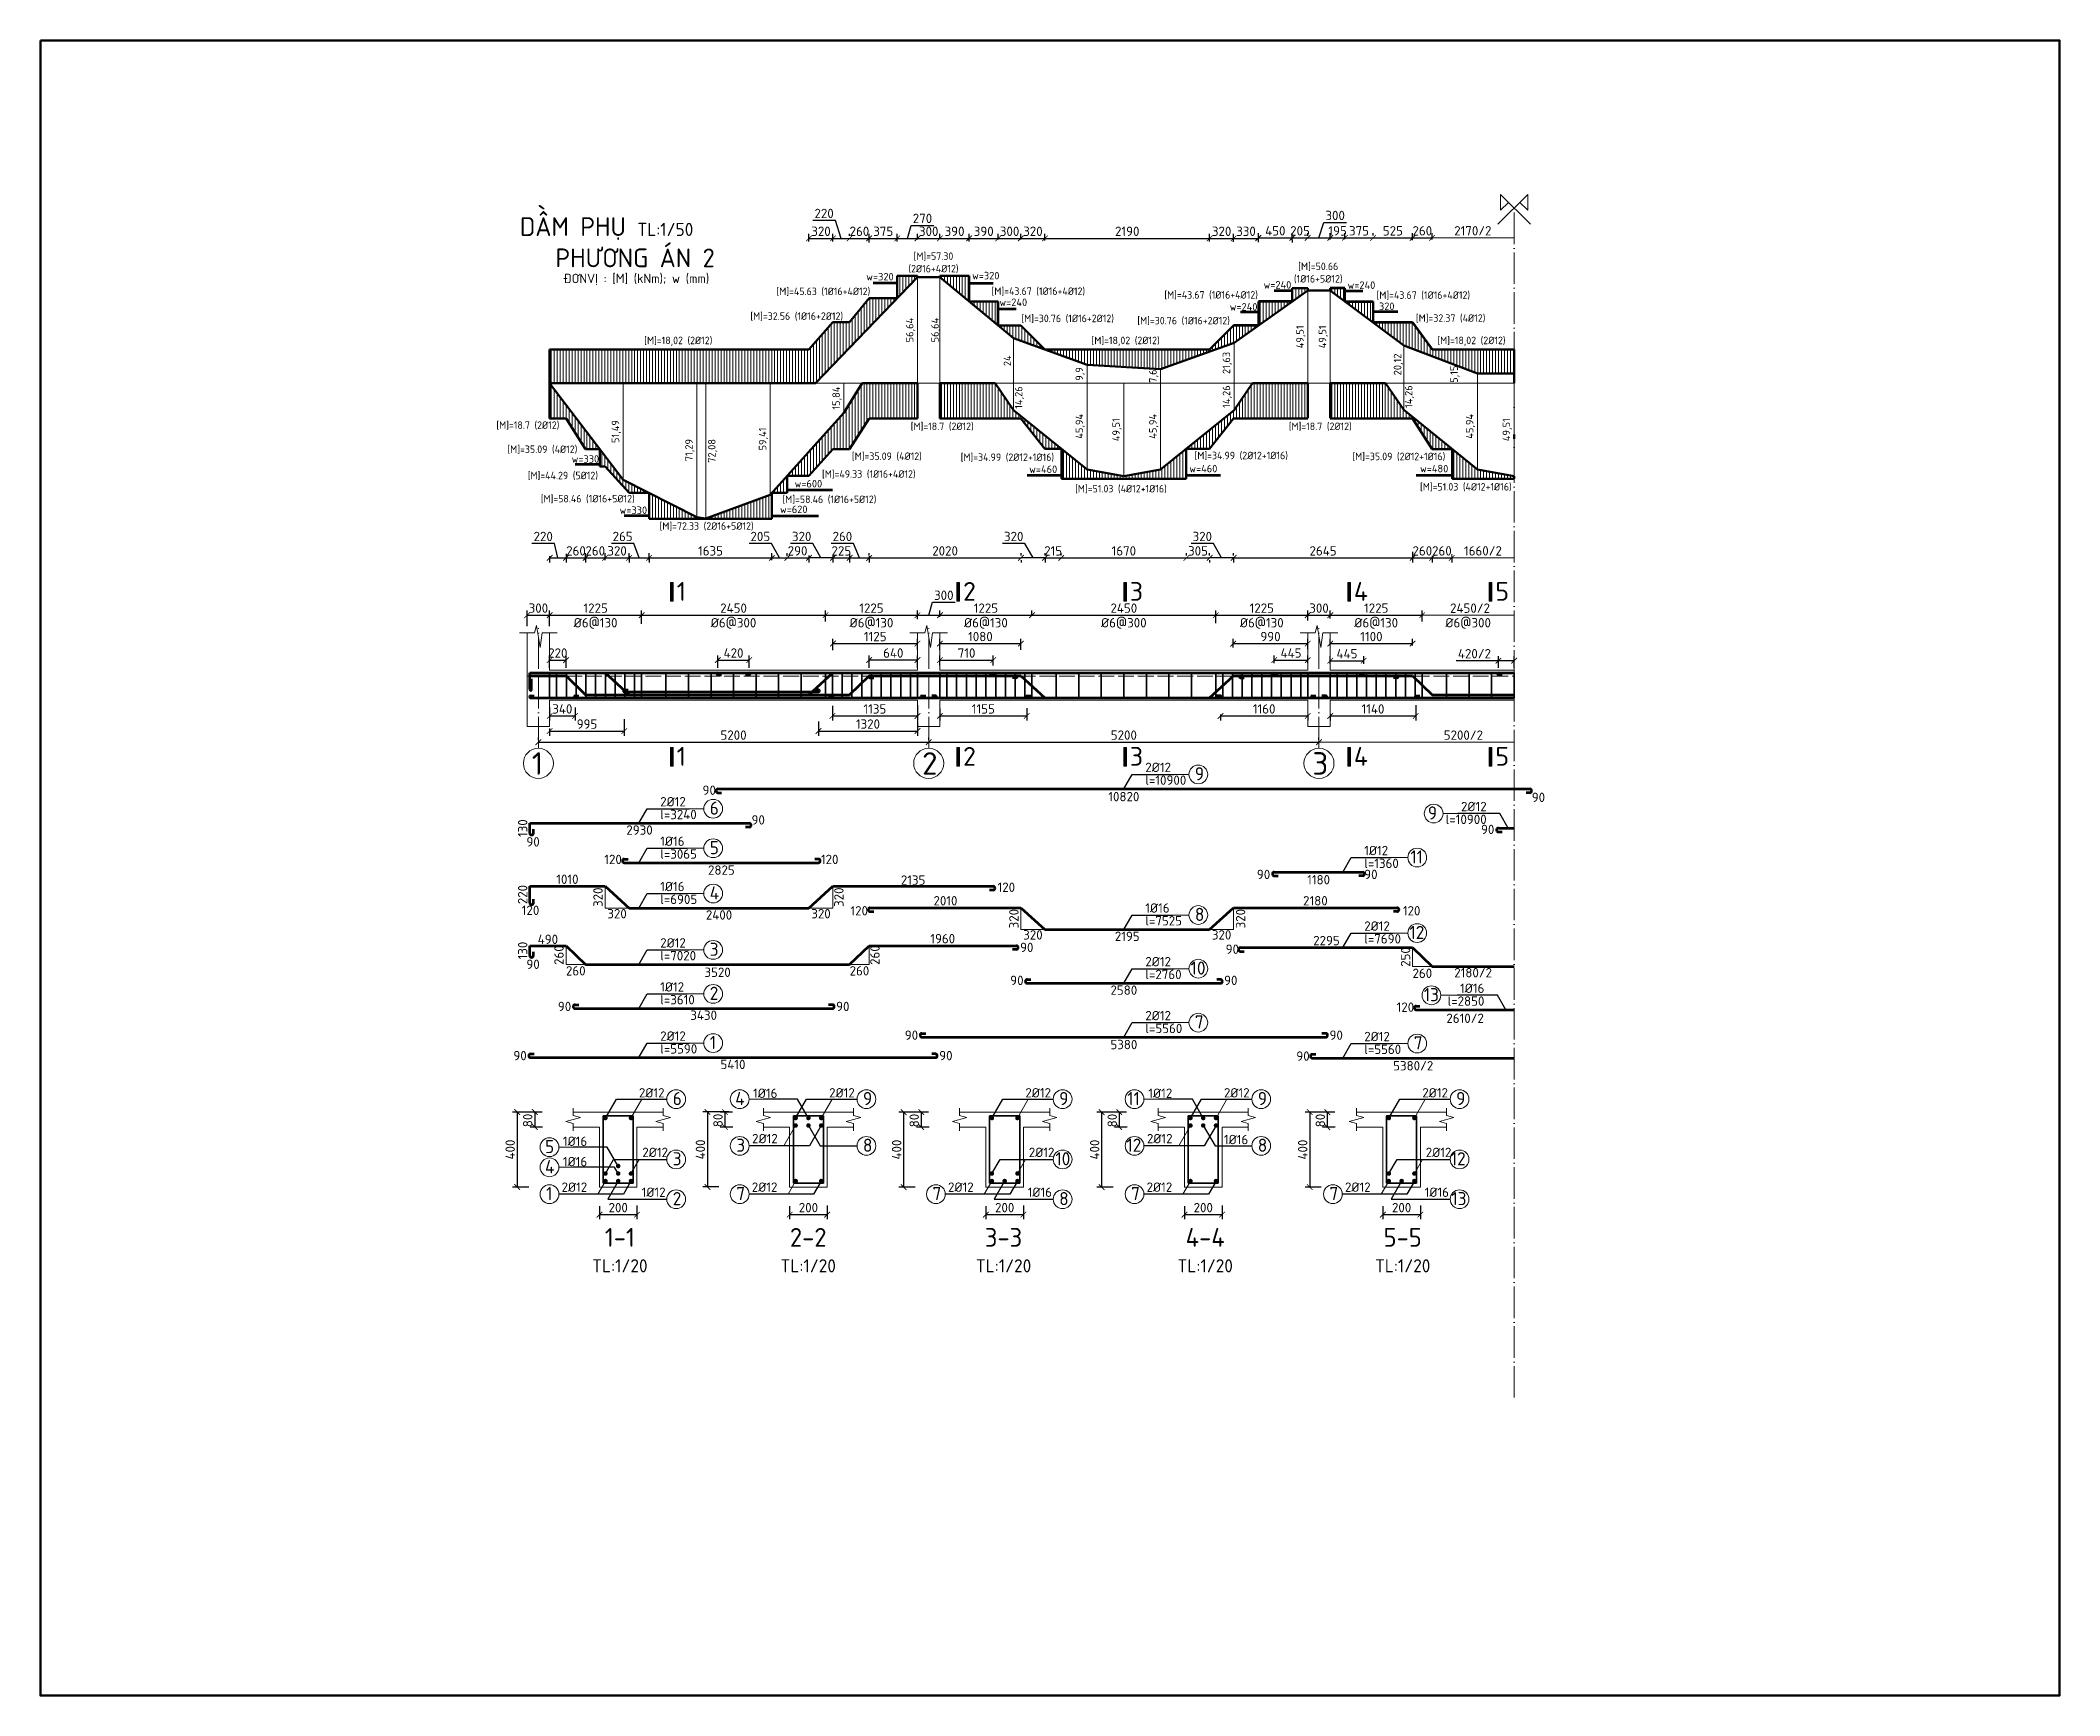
# Model space of a CAD drawing. Header units: millimetres. Extents: x 0 to 4970, y -594 to 1412.
# Drawn here: x 2280 to 2818, y 140 to 581 of the extents above; entities that cross this region are included whole.
import ezdxf

# ---------------------------------------------------------------- set-up
doc = ezdxf.new("R2010")
doc.units = ezdxf.units.MM
doc.header["$LTSCALE"] = 0.35
doc.header["$PDMODE"] = 3
doc.linetypes.add('ACAD_ISO02W100', pattern=[15, 12, -3])
doc.linetypes.add('ACAD_ISO04W100', pattern=[30, 24, -3, 0, -3])
doc.layers.get('0').update_dxf_attribs({"lineweight": 50})
for name, color, linetype, lineweight in [('Cot Dai', 7, 'Continuous', 35), ('Cot thep', 2, 'Continuous', 70), ('Cotthepcat', 3, 'Continuous', 70), ('Duong Bao', 6, 'Continuous', 18), ('DuongBaoBieuDo', 2, 'Continuous', 50), ('Kich Thuoc', 1, 'Continuous', 20), ('Ky Hieu', 4, 'Continuous', 20), ('Net Khuat', 5, 'ACAD_ISO02W100', 20), ('NetCat', 7, 'Continuous', 20), ('Text', 40, 'Continuous', 20), ('Truc', 3, 'ACAD_ISO04W100', 20)]:
    doc.layers.add(name, color=color, linetype=linetype, lineweight=lineweight)
doc.styles.get("Standard").update_dxf_attribs({"font": 'isocpeur.ttf'})
doc.styles.add('VN', font='')
doc.styles.get('VN').set_extended_font_data('TCVN 7284')
doc.dimstyles.new('Dim20', dxfattribs={"dimtxt": 2.5, "dimasz": 1.5, "dimexe": 1.25, "dimexo": 0.625, "dimtad": 1, "dimlfac": 20, "dimtxsty": 'Standard', "dimblk": 'ARCHTICK', "dimcen": 2.5, "dimadec": 0, "dimazin": 0, "dimtfac": 1, "dimtmove": 0, "dimatfit": 3, "dimfxl": 1, "dimarcsym": 0})
doc.dimstyles.new('Dim50', dxfattribs={"dimtxt": 2.5, "dimasz": 1.5, "dimexe": 1.25, "dimexo": 0.625, "dimtad": 1, "dimlfac": 50, "dimtxsty": 'Standard', "dimblk": 'ARCHTICK', "dimcen": 2.5, "dimadec": 0, "dimazin": 0, "dimtfac": 1, "dimtmove": 0, "dimatfit": 3, "dimfxl": 1, "dimarcsym": 0})
doc.dimstyles.new('Dim50KT', dxfattribs={"dimtxt": 2.5, "dimasz": 1.5, "dimexe": 1.25, "dimexo": 0.625, "dimtad": 1, "dimlfac": 50, "dimtxsty": 'Standard', "dimblk": 'ARCHTICK', "dimcen": 2.5, "dimse1": 1, "dimse2": 1, "dimsd1": 1, "dimsd2": 1, "dimadec": 0, "dimazin": 0, "dimtfac": 1, "dimtmove": 0, "dimatfit": 3, "dimfxl": 1, "dimarcsym": 0})
doc.dimstyles.new('DimBDB2', dxfattribs={"dimtxt": 2, "dimasz": 1.5, "dimexe": 1.25, "dimexo": 0.625, "dimtad": 1, "dimlfac": 2, "dimtxsty": 'Standard', "dimblk": 'ARCHTICK', "dimcen": 2.5, "dimse1": 1, "dimse2": 1, "dimsd1": 1, "dimsd2": 1, "dimadec": 0, "dimazin": 0, "dimtfac": 1, "dimtmove": 0, "dimatfit": 3, "dimfxl": 1, "dimarcsym": 0})
doc.dimstyles.new('ISO-25', dxfattribs={"dimtxt": 2.5, "dimasz": 2.5, "dimexe": 1.25, "dimexo": 0.625, "dimtad": 1, "dimtxsty": 'Standard', "dimcen": 2.5, "dimadec": 0, "dimazin": 0, "dimtfac": 1, "dimtmove": 0, "dimatfit": 3, "dimfxl": 1, "dimarcsym": 0})
pattern_1 = [(90, (2062.1005, -43.4163), (-0.79375, 5e-17), [])]

msp = doc.modelspace()

# ---------------------------------------------------------------- texts
at = {"layer": 'Kich Thuoc', "color": 2}
for s, p in [('1', (2410.937385, 385.077682)), ('2', (2514.937385, 385.077682)), ('3', (2618.937385, 385.077682))]:
    msp.add_text(s, height=6, dxfattribs=at).set_placement(p)
at = {"layer": 'Kich Thuoc', "char_height": 2.5, "attachment_point": 5}
for s, insert in [('2170/2', (2661.676327, 530.03422)), ('1660/2', (2664.373311, 444.734054)), ('2450/2', (2660.932655, 429.466357)), ('5200/2', (2659.157308, 395.62565))]:
    msp.add_mtext(s, dxfattribs=dict(at, insert=insert))
at = {"layer": 'Kich Thuoc', "char_height": 2.5}
for s, insert, width, attachment_point in [('%%C6@130', (2427.937385, 425.394663), 24.5, 5), ('%%C6@300', (2464.687385, 425.394663), 24.5, 5), ('%%C6@130', (2501.437385, 425.394663), 24.5, 5), ('%%C6@130', (2531.937385, 425.394663), 24.5, 5), ('%%C6@300', (2568.687385, 425.394663), 24.5, 5), ('%%C6@130', (2605.437385, 425.394663), 24.5, 5), ('%%C6@130', (2635.937385, 425.394663), 24.5, 5), ('%%C6@300', (2660.437385, 425.394663), 24.5, 5), ('90', (2456.438435, 382.196358), 3.45107973, 1), ('90', (2680.936335, 380.297645), 3.45107973, 3), ('90', (2469.483995, 374.281298), 3.45107973, 1), ('90', (2667.407806, 371.745569), 3.45107973, 3), ('90', (2409.495338, 368.432477), 3.45107973, 1), ('120', (2430.254546, 363.747542), 3.45107973, 1), ('120', (2492.647178, 363.747542), 3.45107973, 3), ('120', (2535.039193, 356.333332), 3.45107973, 1), ('90', (2607.69518, 359.74795), 3.45107973, 3), ('90', (2636.297055, 359.765218), 3.45107973, 3), ('120', (2408.263974, 350.192478), 3.45107973, 1), ('120', (2495.84083, 350.057911), 3.45107973, 1), ('120', (2643.036824, 350.057911), 3.45107973, 1), ('90', (2541.03562, 340.29296), 3.45107973, 1), ('90', (2595.81379, 339.821989), 3.45107973, 1), ('90', (2409.495338, 335.807548), 3.45107973, 1), ('90', (2541.974105, 331.506039), 3.45107973, 3), ('90', (2595.400665, 331.506039), 3.45107973, 1), ('90', (2421.440877, 324.561354), 3.45107973, 3), ('90', (2492.024931, 324.561354), 3.45107973, 1), ('120', (2641.378167, 324.376256), 3.45107973, 1), ('90', (2513.879836, 316.91002), 3.45107973, 3), ('90', (2623.494933, 316.91002), 3.45107973, 1), ('90', (2409.579836, 311.463256), 3.45107973, 3), ('90', (2519.494933, 311.463256), 3.45107973, 1), ('90', (2614.645436, 311.328156), 3.45107973, 1)]:
    msp.add_mtext(s, dxfattribs=dict(at, insert=insert, width=width, attachment_point=attachment_point))
at = {"layer": 'Ky Hieu', "style": 'VN'}
for s, p in [('9', (2587.618477, 383.576168)), ('6', (2458.348496, 374.419245)), ('9', (2649.706293, 373.133256)), ('5', (2458.348496, 363.892539)), ('11', (2645.038847, 361.407436)), ('4', (2458.348496, 351.822189)), ('8', (2587.618477, 346.098972)), ('12', (2644.80007, 341.283151)), ('3', (2458.348496, 336.794316)), ('10', (2586.492152, 331.794273)), ('2', (2458.348496, 325.06271)), ('13', (2648.632503, 324.704139)), ('7', (2587.618477, 317.411376)), ('1', (2458.348496, 311.964612)), ('7', (2645.948651, 311.844185)), ('6', (2448.48982, 297.021892)), ('4', (2465.142331, 297.021892)), ('9', (2499.174869, 297.021892)), ('9', (2551.464202, 297.021892)), ('11', (2569.61528, 297.021892)), ('9', (2604.378386, 297.021892)), ('9', (2657.235741, 297.021892)), ('5', (2414.457282, 284.221892)), ('3', (2465.420112, 284.586424)), ('8', (2499.174869, 284.569614)), ('12', (2569.387278, 284.586424)), ('8', (2604.378386, 284.569614)), ('4', (2414.457282, 278.852288)), ('3', (2448.48982, 280.964117)), ('10', (2550.46181, 280.964117)), ('12', (2655.816802, 280.964117)), ('1', (2414.735063, 271.694678)), ('7', (2465.420112, 271.694678)), ('7', (2517.709445, 271.694678)), ('7', (2570.62363, 271.694678)), ('7', (2623.480984, 271.694678)), ('2', (2448.48982, 270.344265)), ('8', (2551.464202, 270.344265)), ('13', (2655.962561, 270.344265))]:
    msp.add_text(s, height=3.5, dxfattribs=at).set_placement(p)
at = {"layer": 'Ky Hieu'}
for s, p in [('2%%C12', (2439.470138, 299.048418)), ('2%%C12', (2490.155187, 299.048418)), ('2%%C12', (2542.44452, 299.048418)), ('2%%C12', (2595.358705, 299.048418)), ('2%%C12', (2648.216059, 299.048418)), ('2%%C12', (2469.631721, 286.836965)), ('2%%C12', (2574.835239, 286.836965)), ('1%%C16', (2595.358705, 286.59614))]:
    msp.add_text(s, height=2.5, dxfattribs=at).set_placement(p)
at = {"layer": 'Ky Hieu', "char_height": 2.5}
for s, insert, attachment_point in [('2%%C12', (2574.412157, 385.784303), 7), ('l=10900', (2574.412157, 382.372784), 7), ('2%%C12', (2445.142177, 376.627379), 7), ('2%%C12', (2665.362612, 375.34139), 9), ('l=3240', (2445.142177, 373.21586), 7), ('l=10900', (2665.362612, 371.929871), 9), ('1%%C16', (2445.142177, 366.100674), 7), ('1%%C12', (2632.742332, 363.615571), 7), ('l=3065', (2445.142177, 362.689155), 7), ('l=1360', (2632.742332, 360.204052), 7), ('1%%C16', (2445.142177, 354.030324), 7), ('l=6905', (2445.142177, 350.618805), 7), ('1%%C16', (2574.412157, 348.307107), 7), ('l=7525', (2574.412157, 344.895588), 7), ('2%%C12', (2632.742332, 343.491286), 7), ('2%%C12', (2445.142177, 339.00245), 7), ('l=7690', (2632.742332, 340.079767), 7), ('l=7020', (2445.142177, 335.590931), 7), ('2%%C12', (2574.412157, 334.002407), 7), ('1%%C12', (2445.142177, 327.270845), 7), ('l=2760', (2574.412157, 330.590888), 7), ('1%%C16', (2664.762612, 326.912273), 9), ('l=3610', (2445.142177, 323.859326), 7), ('l=2850', (2664.762612, 323.500755), 9), ('2%%C12', (2574.412157, 319.619511), 7), ('l=5560', (2574.412157, 316.207992), 7), ('2%%C12', (2445.142177, 314.172747), 7), ('l=5590', (2445.142177, 310.761228), 7), ('2%%C12', (2632.742332, 314.052319), 7), ('l=5560', (2632.742332, 310.6408), 7), ('1%%C16', (2476.381721, 298.936801), 9), ('1%%C12', (2581.585239, 298.936801), 9), ('1%%C16', (2425.696673, 286.136801), 9), ('2%%C12', (2440.389086, 283.172251), 7), ('2%%C12', (2543.363468, 283.172251), 7), ('2%%C12', (2649.135007, 283.172251), 7), ('1%%C16', (2425.696673, 280.710976), 9), ('2%%C12', (2425.696673, 273.902813), 9), ('1%%C12', (2446.578399, 272.5524), 9), ('2%%C12', (2476.381721, 273.902813), 9), ('2%%C12', (2528.671054, 273.902813), 9), ('1%%C16', (2549.55278, 272.5524), 9), ('2%%C12', (2581.585239, 273.902813), 9), ('2%%C12', (2634.442594, 273.902813), 9), ('1%%C16', (2655.32432, 272.5524), 9)]:
    msp.add_mtext(s, dxfattribs=dict(at, insert=insert, attachment_point=attachment_point))
at = {"layer": 'Text', "style": 'VN'}
for s, insert, char_height, width, attachment_point in [('^IDẦM PHỤ {\\H0.7x;TL:1/50\\P}      PHƯƠNG ÁN 2', (2429.347405, 520.308678), 5, 119.00779123, 8), ('[M]=57.30 \\P(2%%C16+4%%C12)', (2517.96102, 521.509893), 2, 28.27522987, 5), ('ĐƠNVỊ : [M] (kNm); w (mm)', (2438.788115, 517.073087), 2.5, 43.36754411, 5), ('[M]=50.66 \\P(1%%C16+5%%C12)', (2620.489091, 518.800676), 2, 28.27522987, 5), ('[M]=45.63 (1%%C16+4%%C12)', (2488.627193, 513.798027), 2, 27.07398563, 5), ('[M]=43.67 (1%%C16+4%%C12)', (2545.908567, 513.846365), 2, 29.00603234, 5), ('[M]=43.67 (1%%C16+4%%C12)', (2591.951208, 512.856957), 2, 26.10100317, 5), ('[M]=43.67 (1%%C16+4%%C12)', (2648.490028, 512.7927), 2, 29.43407682, 5), ('[M]=32.56 (1%%C16+2%%C12)', (2481.528734, 507.190117), 2, 26.17992641, 5), ('[M]=30.76 (1%%C16+2%%C12)', (2553.726066, 506.576196), 2, 26.23146365, 5), ('[M]=30.76 (1%%C16+2%%C12)', (2584.614446, 505.989167), 2, 28.33591065, 5), ('[M]=32.37 (4%%C12)', (2655.769706, 506.672006), 2, 25.39258629, 5), ('[M]=18,02 (2%%C12)', (2449.974782, 500.581519), 2, 21.56272033, 5), ('[M]=18,02 (2%%C12)', (2569.160976, 500.581519), 2, 21.56272033, 5), ('[M]=18,02 (2%%C12)', (2661.317774, 500.581519), 2, 22.35006045, 5), ('[M]=18.7 (2%%C12)', (2409.891377, 478.141226), 2, 20.26555178, 5), ('[M]=18.7 (2%%C12)', (2520.295536, 477.824381), 2, 18.21128727, 5), ('[M]=18.7 (2%%C12)', (2621.020994, 477.824381), 2, 19.26105527, 5), ('[M]=35.09 (4%%C12)', (2413.765558, 471.720891), 2, 24.37985567, 5), ('[M]=35.09 (4%%C12)', (2505.549149, 469.865046), 2, 24.64228355, 5), ('[M]=34.99 (2%%C12+1%%C16)', (2537.650965, 469.591204), 2, 26.86087861, 5), ('[M]=34.99 (2%%C12+1%%C16)', (2599.971161, 470.048057), 2, 29.48538328, 5), ('[M]=35.09 (2%%C12+1%%C16)', (2641.972314, 469.792172), 2, 27.64827517, 5), ('[M]=44.29 (5%%C12)', (2419.21743, 464.720299), 2, 24.37985567, 5), ('[M]=49.33 (1%%C16+4%%C12)', (2500.733299, 465.111857), 2, 28.84146846, 5), ('[M]=51.03 (4%%C12+1%%C16)', (2659.82411, 461.706884), 2, 26.07359494, 5), ('[M]=58.46 (1%%C16+5%%C12)', (2425.836205, 458.536341), 2, 26.1519354, 5), ('[M]=58.46 (1%%C16+5%%C12)', (2490.241963, 458.371141), 2, 32.51574113, 5), ('[M]=51.03 (4%%C12+1%%C16)', (2567.924597, 461.195126), 2, 26.07359494, 5), ('[M]=72.33 (2%%C16+5%%C12)', (2457.508085, 451.246884), 2, 26.69366199, 5), ('\\pt5;1-1 \\P{\\H0.7x;TL:1/20}', (2434.399682, 258.355177), 5, 43.59497134, 5), ('\\pt5;2-2\\P{\\H0.7x;TL:1/20}', (2484.585846, 258.355177), 5, 43.59497134, 5), ('\\pt5;3-3 \\P{\\H0.7x;TL:1/20}', (2536.63881, 258.355177), 5, 43.59497134, 5), ('\\pt5;4-4\\P{\\H0.7x;TL:1/20}', (2590.366692, 258.355177), 5, 43.59497134, 5), ('\\pt5;5-5\\P{\\H0.7x;TL:1/20}', (2642.987677, 258.355177), 5, 43.59497134, 5)]:
    msp.add_mtext(s, dxfattribs=dict(at, insert=insert, char_height=char_height, width=width, attachment_point=attachment_point))
at = {"layer": 'Text', "char_height": 5, "width": 11.43756339, "attachment_point": 1}
for s, insert in [('1', (2449.548941, 436.433304)), ('2', (2525.855738, 436.433304)), ('3', (2570.305778, 436.433304)), ('4', (2629.976435, 436.433304)), ('5', (2667.695954, 436.433304)), ('1', (2449.548941, 392.472307)), ('2', (2525.855738, 392.472307)), ('3', (2570.305778, 392.472307)), ('4', (2629.976435, 392.472307)), ('5', (2667.695954, 392.472307))]:
    msp.add_mtext(s, dxfattribs=dict(at, insert=insert))

# ---------------------------------------------------------------- blocks, each defined once
blk = doc.blocks.new('*D1152')
at = {"layer": 'Defpoints', "color": 0}
for p in [(2501.87, 516.16), (2508.27, 516.16), (2508.27, 513.01)]:
    blk.add_point(p, dxfattribs=at)
at = {"layer": 'Kich Thuoc', "color": 0, "insert": (2503.7, 517.79), "char_height": 2.5, "attachment_point": 5}
blk.add_mtext('{\\H0.8x;w=320}', dxfattribs=at)
blk = doc.blocks.new('_ArchTick')
at = {"color": 0, "linetype": 'ByBlock', "const_width": 0.15}
blk.add_lwpolyline([(-0.5, -0.5), (0.5, 0.5)], dxfattribs=at)
blk = doc.blocks.new('*D1153')
at = {"layer": 'Defpoints', "color": 0}
for p in [(2585.27, 465.03), (2594.47, 465.03), (2594.47, 465.03)]:
    blk.add_point(p, dxfattribs=at)
at = {"layer": 'Kich Thuoc', "color": 0, "insert": (2589.87, 466.66), "char_height": 2.5, "attachment_point": 5}
blk.add_mtext('{\\H0.8x;w=460}', dxfattribs=at)
blk = doc.blocks.new('*D1194')
at = {"layer": 'Defpoints', "color": 0}
for p in [(2435.29, 489.4), (2435.29, 463.66), (2435.29, 463.66)]:
    blk.add_point(p, dxfattribs=at)
at = {"layer": 'Kich Thuoc', "color": 0, "insert": (2433.46, 476.53), "char_height": 2, "attachment_point": 5, "rotation": 90}
blk.add_mtext('51,49', dxfattribs=at)
blk = doc.blocks.new('*D1195')
at = {"layer": 'Defpoints', "color": 0}
for p in [(2454.89, 489.4), (2454.89, 453.76), (2454.89, 453.76)]:
    blk.add_point(p, dxfattribs=at)
at = {"layer": 'Kich Thuoc', "color": 0, "insert": (2453.06, 471.58), "char_height": 2, "attachment_point": 5, "rotation": 90}
blk.add_mtext('71,29', dxfattribs=at)
blk = doc.blocks.new('*D1196')
at = {"layer": 'Defpoints', "color": 0}
for p in [(2457.34, 489.4), (2457.34, 453.36), (2460.96, 453.36)]:
    blk.add_point(p, dxfattribs=at)
at = {"layer": 'Kich Thuoc', "color": 0, "insert": (2459.13, 471.38), "char_height": 2, "attachment_point": 5, "rotation": 90}
blk.add_mtext('72,08', dxfattribs=at)
blk = doc.blocks.new('*D1197')
at = {"layer": 'Defpoints', "color": 0}
for p in [(2474.49, 489.4), (2474.49, 459.7), (2474.49, 459.7)]:
    blk.add_point(p, dxfattribs=at)
at = {"layer": 'Kich Thuoc', "color": 0, "insert": (2472.66, 474.55), "char_height": 2, "attachment_point": 5, "rotation": 90}
blk.add_mtext('59,41', dxfattribs=at)
blk = doc.blocks.new('*D1198')
at = {"layer": 'Defpoints', "color": 0}
for p in [(2494.09, 489.4), (2494.09, 481.48), (2494.09, 481.48)]:
    blk.add_point(p, dxfattribs=at)
at = {"layer": 'Kich Thuoc', "color": 0, "insert": (2492.26, 485.44), "char_height": 2, "attachment_point": 5, "rotation": 90}
blk.add_mtext('15,84', dxfattribs=at)
blk = doc.blocks.new('*D1199')
at = {"layer": 'Defpoints', "color": 0}
for p in [(2513.69, 517.72), (2513.69, 489.4), (2513.69, 489.4)]:
    blk.add_point(p, dxfattribs=at)
at = {"layer": 'Kich Thuoc', "color": 0, "insert": (2511.86, 503.56), "char_height": 2, "attachment_point": 5, "rotation": 90}
blk.add_mtext('56,64', dxfattribs=at)
blk = doc.blocks.new('*D1200')
at = {"layer": 'Defpoints', "color": 0}
for p in [(2519.69, 517.72), (2519.69, 489.4), (2520.43, 489.4)]:
    blk.add_point(p, dxfattribs=at)
at = {"layer": 'Kich Thuoc', "color": 0, "insert": (2518.6, 503.56), "char_height": 2, "attachment_point": 5, "rotation": 90}
blk.add_mtext('56,64', dxfattribs=at)
blk = doc.blocks.new('*D1201')
at = {"layer": 'Defpoints', "color": 0}
for p in [(2539.29, 501.4), (2539.29, 489.4), (2539.29, 489.4)]:
    blk.add_point(p, dxfattribs=at)
at = {"layer": 'Kich Thuoc', "color": 0, "insert": (2537.66, 495.4), "char_height": 2, "attachment_point": 5, "rotation": 90}
blk.add_mtext('24', dxfattribs=at)
blk = doc.blocks.new('*D1202')
at = {"layer": 'Defpoints', "color": 0}
for p in [(2539.29, 489.4), (2540.05, 482.27), (2542.72, 482.27)]:
    blk.add_point(p, dxfattribs=at)
at = {"layer": 'Kich Thuoc', "color": 0, "insert": (2540.9, 485.59), "char_height": 2, "attachment_point": 5, "rotation": 90}
blk.add_mtext('14,26', dxfattribs=at)
blk = doc.blocks.new('*D1203')
at = {"layer": 'Defpoints', "color": 0}
for p in [(2558.89, 494.35), (2558.89, 489.4), (2558.89, 489.4)]:
    blk.add_point(p, dxfattribs=at)
at = {"layer": 'Kich Thuoc', "color": 0, "insert": (2557.06, 491.88), "char_height": 2, "attachment_point": 5, "rotation": 90}
blk.add_mtext('9,9', dxfattribs=at)
blk = doc.blocks.new('*D1204')
at = {"layer": 'Defpoints', "color": 0}
for p in [(2578.49, 493.2), (2578.49, 489.4), (2578.49, 489.4)]:
    blk.add_point(p, dxfattribs=at)
at = {"layer": 'Kich Thuoc', "color": 0, "insert": (2576.66, 491.3), "char_height": 2, "attachment_point": 5, "rotation": 90}
blk.add_mtext('7,6', dxfattribs=at)
blk = doc.blocks.new('*D1205')
at = {"layer": 'Defpoints', "color": 0}
for p in [(2558.89, 489.4), (2558.89, 466.43), (2558.89, 466.43)]:
    blk.add_point(p, dxfattribs=at)
at = {"layer": 'Kich Thuoc', "color": 0, "insert": (2557.06, 477.92), "char_height": 2, "attachment_point": 5, "rotation": 90}
blk.add_mtext('45,94', dxfattribs=at)
blk = doc.blocks.new('*D1206')
at = {"layer": 'Defpoints', "color": 0}
for p in [(2568.69, 489.4), (2568.69, 464.65), (2568.69, 464.65)]:
    blk.add_point(p, dxfattribs=at)
at = {"layer": 'Kich Thuoc', "color": 0, "insert": (2566.86, 477.02), "char_height": 2, "attachment_point": 5, "rotation": 90}
blk.add_mtext('49,51', dxfattribs=at)
blk = doc.blocks.new('*D1207')
at = {"layer": 'Defpoints', "color": 0}
for p in [(2578.49, 489.4), (2578.49, 466.43), (2578.49, 466.43)]:
    blk.add_point(p, dxfattribs=at)
at = {"layer": 'Kich Thuoc', "color": 0, "insert": (2576.66, 477.92), "char_height": 2, "attachment_point": 5, "rotation": 90}
blk.add_mtext('45,94', dxfattribs=at)
blk = doc.blocks.new('*D1208')
at = {"layer": 'Defpoints', "color": 0}
for p in [(2598.09, 489.4), (2598.09, 482.27), (2598.09, 482.27)]:
    blk.add_point(p, dxfattribs=at)
at = {"layer": 'Kich Thuoc', "color": 0, "insert": (2596.26, 485.84), "char_height": 2, "attachment_point": 5, "rotation": 90}
blk.add_mtext('14,26', dxfattribs=at)
blk = doc.blocks.new('*D1209')
at = {"layer": 'Defpoints', "color": 0}
for p in [(2598.09, 500.22), (2598.09, 489.4), (2598.09, 489.4)]:
    blk.add_point(p, dxfattribs=at)
at = {"layer": 'Kich Thuoc', "color": 0, "insert": (2596.26, 494.81), "char_height": 2, "attachment_point": 5, "rotation": 90}
blk.add_mtext('21,63', dxfattribs=at)
blk = doc.blocks.new('*D1210')
at = {"layer": 'Defpoints', "color": 0}
for p in [(2617.69, 514.16), (2617.69, 489.4), (2617.69, 489.4)]:
    blk.add_point(p, dxfattribs=at)
at = {"layer": 'Kich Thuoc', "color": 0, "insert": (2615.86, 501.78), "char_height": 2, "attachment_point": 5, "rotation": 90}
blk.add_mtext('49,51', dxfattribs=at)
blk = doc.blocks.new('*D1211')
at = {"layer": 'Defpoints', "color": 0}
for p in [(2623.69, 514.16), (2623.69, 489.4), (2623.69, 489.4)]:
    blk.add_point(p, dxfattribs=at)
at = {"layer": 'Kich Thuoc', "color": 0, "insert": (2621.86, 501.78), "char_height": 2, "attachment_point": 5, "rotation": 90}
blk.add_mtext('49,51', dxfattribs=at)
blk = doc.blocks.new('*D1212')
at = {"layer": 'Defpoints', "color": 0}
for p in [(2643.29, 499.46), (2643.29, 489.4), (2643.66, 489.4)]:
    blk.add_point(p, dxfattribs=at)
at = {"layer": 'Kich Thuoc', "color": 0, "insert": (2641.84, 494.43), "char_height": 2, "attachment_point": 5, "rotation": 90}
blk.add_mtext('20,12', dxfattribs=at)
blk = doc.blocks.new('*D1213')
at = {"layer": 'Defpoints', "color": 0}
for p in [(2643.29, 489.4), (2643.29, 482.28), (2646.64, 482.28)]:
    blk.add_point(p, dxfattribs=at)
at = {"layer": 'Kich Thuoc', "color": 0, "insert": (2644.81, 485.84), "char_height": 2, "attachment_point": 5, "rotation": 90}
blk.add_mtext('14,26', dxfattribs=at)
blk = doc.blocks.new('*D1154')
at = {"layer": 'Defpoints', "color": 0}
for p in [(2658.75, 490.54), (2664.72, 493.11), (2664.72, 490.54)]:
    blk.add_point(p, dxfattribs=at)
at = {"layer": 'Kich Thuoc', "color": 0, "insert": (2656.92, 491.82), "char_height": 2, "attachment_point": 5, "rotation": 90}
blk.add_mtext('5,15', dxfattribs=at)
blk = doc.blocks.new('*D1214')
at = {"layer": 'Defpoints', "color": 0}
for p in [(2662.89, 489.4), (2662.89, 466.43), (2662.89, 466.43)]:
    blk.add_point(p, dxfattribs=at)
at = {"layer": 'Kich Thuoc', "color": 0, "insert": (2661.06, 477.92), "char_height": 2, "attachment_point": 5, "rotation": 90}
blk.add_mtext('45,94', dxfattribs=at)
blk = doc.blocks.new('*D1215')
at = {"layer": 'Defpoints', "color": 0}
for p in [(2672.69, 489.4), (2672.69, 464.65), (2672.69, 464.65)]:
    blk.add_point(p, dxfattribs=at)
at = {"layer": 'Kich Thuoc', "color": 0, "insert": (2670.86, 477.02), "char_height": 2, "attachment_point": 5, "rotation": 90}
blk.add_mtext('49,51', dxfattribs=at)
blk = doc.blocks.new('*D1155')
at = {"layer": 'Defpoints', "color": 0}
for p in [(2508.32, 528.02), (2500.83, 526.27), (2508.32, 527.22)]:
    blk.add_point(p, dxfattribs=at)
at = {"layer": 'Kich Thuoc', "color": 0, "lineweight": -2}
for p, q in [((2500.83, 526.9), (2500.83, 529.27)), ((2500.83, 528.02), (2508.32, 528.02)), ((2508.32, 527.84), (2508.32, 529.27))]:
    blk.add_line(p, q, dxfattribs=at)
at = {"layer": 'Kich Thuoc', "color": 0, "lineweight": -2, "xscale": 1.5, "yscale": 1.5, "zscale": 1.5, "rotation": 180}
blk.add_blockref('_ArchTick', (2500.83, 528.02), dxfattribs=at)
at = {"layer": 'Kich Thuoc', "color": 0, "lineweight": -2, "xscale": 1.5, "yscale": 1.5, "zscale": 1.5}
blk.add_blockref('_ArchTick', (2508.32, 528.02), dxfattribs=at)
at = {"layer": 'Kich Thuoc', "color": 0, "insert": (2504.57, 529.9), "char_height": 2.5, "attachment_point": 5}
blk.add_mtext('375', dxfattribs=at)
blk = doc.blocks.new('*D1156')
at = {"layer": 'Defpoints', "color": 0}
for p in [(2513.69, 528.02), (2508.32, 526.59), (2513.69, 527.06)]:
    blk.add_point(p, dxfattribs=at)
at = {"layer": 'Kich Thuoc', "color": 0, "lineweight": -2}
for p, q in [((2508.32, 527.22), (2508.32, 529.27)), ((2508.32, 528.02), (2513.69, 528.02)), ((2511, 528.02), (2512.03, 531.46)), ((2512.03, 531.46), (2518.03, 531.46)), ((2513.69, 527.69), (2513.69, 529.27))]:
    blk.add_line(p, q, dxfattribs=at)
at = {"layer": 'Kich Thuoc', "color": 0, "lineweight": -2, "xscale": 1.5, "yscale": 1.5, "zscale": 1.5, "rotation": 180}
blk.add_blockref('_ArchTick', (2508.32, 528.02), dxfattribs=at)
at = {"layer": 'Kich Thuoc', "color": 0, "lineweight": -2, "xscale": 1.5, "yscale": 1.5, "zscale": 1.5}
blk.add_blockref('_ArchTick', (2513.69, 528.02), dxfattribs=at)
at = {"layer": 'Kich Thuoc', "color": 0, "insert": (2515.03, 533.34), "char_height": 2.5, "attachment_point": 5}
blk.add_mtext('270', dxfattribs=at)
blk = doc.blocks.new('*D1157')
at = {"layer": 'Defpoints', "color": 0}
for p in [(2519.69, 528.02), (2513.69, 527.06), (2519.69, 527.27)]:
    blk.add_point(p, dxfattribs=at)
at = {"layer": 'Kich Thuoc', "color": 0, "lineweight": -2}
for p, q in [((2513.69, 527.69), (2513.69, 529.27)), ((2513.69, 528.02), (2519.69, 528.02)), ((2519.69, 527.9), (2519.69, 529.27))]:
    blk.add_line(p, q, dxfattribs=at)
at = {"layer": 'Kich Thuoc', "color": 0, "lineweight": -2, "xscale": 1.5, "yscale": 1.5, "zscale": 1.5, "rotation": 180}
blk.add_blockref('_ArchTick', (2513.69, 528.02), dxfattribs=at)
at = {"layer": 'Kich Thuoc', "color": 0, "lineweight": -2, "xscale": 1.5, "yscale": 1.5, "zscale": 1.5}
blk.add_blockref('_ArchTick', (2519.69, 528.02), dxfattribs=at)
at = {"layer": 'Kich Thuoc', "color": 0, "insert": (2516.69, 529.9), "char_height": 2.5, "attachment_point": 5}
blk.add_mtext('300', dxfattribs=at)
blk = doc.blocks.new('*D1158')
at = {"layer": 'Defpoints', "color": 0}
for p in [(2535.23, 528.02), (2527.48, 527.18), (2535.23, 527.18)]:
    blk.add_point(p, dxfattribs=at)
at = {"layer": 'Kich Thuoc', "color": 0, "lineweight": -2}
for p, q in [((2527.48, 527.8), (2527.48, 529.27)), ((2527.48, 528.02), (2535.23, 528.02)), ((2535.23, 527.8), (2535.23, 529.27))]:
    blk.add_line(p, q, dxfattribs=at)
at = {"layer": 'Kich Thuoc', "color": 0, "lineweight": -2, "xscale": 1.5, "yscale": 1.5, "zscale": 1.5, "rotation": 180}
blk.add_blockref('_ArchTick', (2527.48, 528.02), dxfattribs=at)
at = {"layer": 'Kich Thuoc', "color": 0, "lineweight": -2, "xscale": 1.5, "yscale": 1.5, "zscale": 1.5}
blk.add_blockref('_ArchTick', (2535.23, 528.02), dxfattribs=at)
at = {"layer": 'Kich Thuoc', "color": 0, "insert": (2531.35, 529.9), "char_height": 2.5, "attachment_point": 5}
blk.add_mtext('390', dxfattribs=at)
blk = doc.blocks.new('*D1159')
at = {"layer": 'Defpoints', "color": 0}
for p in [(2591.54, 528.02), (2547.66, 526.85), (2591.54, 526.52)]:
    blk.add_point(p, dxfattribs=at)
at = {"layer": 'Kich Thuoc', "color": 0, "lineweight": -2}
for p, q in [((2547.66, 527.48), (2547.66, 529.27)), ((2547.66, 528.02), (2591.54, 528.02)), ((2591.54, 527.14), (2591.54, 529.27))]:
    blk.add_line(p, q, dxfattribs=at)
at = {"layer": 'Kich Thuoc', "color": 0, "lineweight": -2, "xscale": 1.5, "yscale": 1.5, "zscale": 1.5, "rotation": 180}
blk.add_blockref('_ArchTick', (2547.66, 528.02), dxfattribs=at)
at = {"layer": 'Kich Thuoc', "color": 0, "lineweight": -2, "xscale": 1.5, "yscale": 1.5, "zscale": 1.5}
blk.add_blockref('_ArchTick', (2591.54, 528.02), dxfattribs=at)
at = {"layer": 'Kich Thuoc', "color": 0, "insert": (2569.6, 529.9), "char_height": 2.5, "attachment_point": 5}
blk.add_mtext('2190', dxfattribs=at)
blk = doc.blocks.new('*D1160')
at = {"layer": 'Defpoints', "color": 0}
for p in [(2617.69, 528.03), (2623.69, 528.16), (2623.69, 527.41)]:
    blk.add_point(p, dxfattribs=at)
at = {"layer": 'Kich Thuoc', "color": 0, "lineweight": -2}
for p, q in [((2617.69, 528.66), (2617.69, 529.41)), ((2617.69, 528.16), (2623.69, 528.16)), ((2620.69, 528.16), (2622, 532.25)), ((2622, 532.25), (2628, 532.25)), ((2623.69, 528.03), (2623.69, 529.41))]:
    blk.add_line(p, q, dxfattribs=at)
at = {"layer": 'Kich Thuoc', "color": 0, "lineweight": -2, "xscale": 1.5, "yscale": 1.5, "zscale": 1.5, "rotation": 180}
blk.add_blockref('_ArchTick', (2617.69, 528.16), dxfattribs=at)
at = {"layer": 'Kich Thuoc', "color": 0, "lineweight": -2, "xscale": 1.5, "yscale": 1.5, "zscale": 1.5}
blk.add_blockref('_ArchTick', (2623.69, 528.16), dxfattribs=at)
at = {"layer": 'Kich Thuoc', "color": 0, "insert": (2625, 534.13), "char_height": 2.5, "attachment_point": 5}
blk.add_mtext('300', dxfattribs=at)
blk = doc.blocks.new('*D1161')
at = {"layer": 'Defpoints', "color": 0}
for p in [(2420.05, 444.6), (2425.25, 443.97), (2425.25, 442.86)]:
    blk.add_point(p, dxfattribs=at)
at = {"layer": 'Kich Thuoc', "color": 0, "lineweight": -2}
for p, q in [((2420.05, 443.97), (2420.05, 441.61)), ((2420.05, 442.86), (2425.25, 442.86)), ((2425.25, 443.35), (2425.25, 441.61))]:
    blk.add_line(p, q, dxfattribs=at)
at = {"layer": 'Kich Thuoc', "color": 0, "lineweight": -2, "xscale": 1.5, "yscale": 1.5, "zscale": 1.5, "rotation": 180}
blk.add_blockref('_ArchTick', (2420.05, 442.86), dxfattribs=at)
at = {"layer": 'Kich Thuoc', "color": 0, "lineweight": -2, "xscale": 1.5, "yscale": 1.5, "zscale": 1.5}
blk.add_blockref('_ArchTick', (2425.25, 442.86), dxfattribs=at)
at = {"layer": 'Kich Thuoc', "color": 0, "insert": (2422.71, 444.73), "char_height": 2.5, "attachment_point": 5}
blk.add_mtext('260', dxfattribs=at)
blk = doc.blocks.new('*D1162')
at = {"layer": 'Defpoints', "color": 0}
for p in [(2412.69, 393.75), (2516.69, 393.75), (2516.69, 393.75)]:
    blk.add_point(p, dxfattribs=at)
at = {"layer": 'Kich Thuoc', "color": 0, "lineweight": -2}
for p, q in [((2412.69, 394.38), (2412.69, 395)), ((2412.69, 393.75), (2516.69, 393.75)), ((2516.69, 394.38), (2516.69, 395))]:
    blk.add_line(p, q, dxfattribs=at)
at = {"layer": 'Kich Thuoc', "color": 0, "lineweight": -2, "xscale": 1.5, "yscale": 1.5, "zscale": 1.5, "rotation": 180}
blk.add_blockref('_ArchTick', (2412.69, 393.75), dxfattribs=at)
at = {"layer": 'Kich Thuoc', "color": 0, "lineweight": -2, "xscale": 1.5, "yscale": 1.5, "zscale": 1.5}
blk.add_blockref('_ArchTick', (2516.69, 393.75), dxfattribs=at)
at = {"layer": 'Kich Thuoc', "color": 0, "insert": (2464.69, 395.63), "char_height": 2.5, "attachment_point": 5}
blk.add_mtext('5200', dxfattribs=at)
blk = doc.blocks.new('*D1163')
at = {"layer": 'Defpoints', "color": 0}
for p in [(2516.69, 393.75), (2620.69, 393.75), (2620.69, 393.75)]:
    blk.add_point(p, dxfattribs=at)
at = {"layer": 'Kich Thuoc', "color": 0, "lineweight": -2}
for p, q in [((2516.69, 394.38), (2516.69, 395)), ((2516.69, 393.75), (2620.69, 393.75)), ((2620.69, 394.38), (2620.69, 395))]:
    blk.add_line(p, q, dxfattribs=at)
at = {"layer": 'Kich Thuoc', "color": 0, "lineweight": -2, "xscale": 1.5, "yscale": 1.5, "zscale": 1.5, "rotation": 180}
blk.add_blockref('_ArchTick', (2516.69, 393.75), dxfattribs=at)
at = {"layer": 'Kich Thuoc', "color": 0, "lineweight": -2, "xscale": 1.5, "yscale": 1.5, "zscale": 1.5}
blk.add_blockref('_ArchTick', (2620.69, 393.75), dxfattribs=at)
at = {"layer": 'Kich Thuoc', "color": 0, "insert": (2568.69, 395.63), "char_height": 2.5, "attachment_point": 5}
blk.add_mtext('5200', dxfattribs=at)
blk = doc.blocks.new('*D1164')
at = {"layer": 'Defpoints', "color": 0}
for p in [(2415.69, 427.59), (2409.69, 424.02), (2415.69, 424.02)]:
    blk.add_point(p, dxfattribs=at)
at = {"layer": 'Kich Thuoc', "color": 0, "lineweight": -2}
for p, q in [((2409.69, 424.65), (2409.69, 428.84)), ((2409.69, 427.59), (2415.69, 427.59)), ((2415.69, 424.65), (2415.69, 428.84))]:
    blk.add_line(p, q, dxfattribs=at)
at = {"layer": 'Kich Thuoc', "color": 0, "lineweight": -2, "xscale": 1.5, "yscale": 1.5, "zscale": 1.5, "rotation": 180}
blk.add_blockref('_ArchTick', (2409.69, 427.59), dxfattribs=at)
at = {"layer": 'Kich Thuoc', "color": 0, "lineweight": -2, "xscale": 1.5, "yscale": 1.5, "zscale": 1.5}
blk.add_blockref('_ArchTick', (2415.69, 427.59), dxfattribs=at)
at = {"layer": 'Kich Thuoc', "color": 0, "insert": (2412.69, 429.47), "char_height": 2.5, "attachment_point": 5}
blk.add_mtext('300', dxfattribs=at)
blk = doc.blocks.new('*D1165')
at = {"layer": 'Defpoints', "color": 0}
for p in [(2440.19, 427.59), (2415.69, 424.02), (2440.19, 424.65)]:
    blk.add_point(p, dxfattribs=at)
at = {"layer": 'Kich Thuoc', "color": 0, "lineweight": -2}
for p, q in [((2415.69, 424.65), (2415.69, 428.84)), ((2415.69, 427.59), (2440.19, 427.59)), ((2440.19, 425.27), (2440.19, 428.84))]:
    blk.add_line(p, q, dxfattribs=at)
at = {"layer": 'Kich Thuoc', "color": 0, "lineweight": -2, "xscale": 1.5, "yscale": 1.5, "zscale": 1.5, "rotation": 180}
blk.add_blockref('_ArchTick', (2415.69, 427.59), dxfattribs=at)
at = {"layer": 'Kich Thuoc', "color": 0, "lineweight": -2, "xscale": 1.5, "yscale": 1.5, "zscale": 1.5}
blk.add_blockref('_ArchTick', (2440.19, 427.59), dxfattribs=at)
at = {"layer": 'Kich Thuoc', "color": 0, "insert": (2427.94, 429.47), "char_height": 2.5, "attachment_point": 5}
blk.add_mtext('1225', dxfattribs=at)
blk = doc.blocks.new('*D1166')
at = {"layer": 'Defpoints', "color": 0}
for p in [(2489.19, 427.59), (2489.19, 425.27), (2440.19, 424.65)]:
    blk.add_point(p, dxfattribs=at)
at = {"layer": 'Kich Thuoc', "color": 0, "lineweight": -2}
for p, q in [((2440.19, 425.27), (2440.19, 428.84)), ((2440.19, 427.59), (2489.19, 427.59)), ((2489.19, 425.9), (2489.19, 428.84))]:
    blk.add_line(p, q, dxfattribs=at)
at = {"layer": 'Kich Thuoc', "color": 0, "lineweight": -2, "xscale": 1.5, "yscale": 1.5, "zscale": 1.5, "rotation": 180}
blk.add_blockref('_ArchTick', (2440.19, 427.59), dxfattribs=at)
at = {"layer": 'Kich Thuoc', "color": 0, "lineweight": -2, "xscale": 1.5, "yscale": 1.5, "zscale": 1.5}
blk.add_blockref('_ArchTick', (2489.19, 427.59), dxfattribs=at)
at = {"layer": 'Kich Thuoc', "color": 0, "insert": (2464.69, 429.47), "char_height": 2.5, "attachment_point": 5}
blk.add_mtext('2450', dxfattribs=at)
blk = doc.blocks.new('*D1167')
at = {"layer": 'Defpoints', "color": 0}
for p in [(2489.19, 425.27), (2513.69, 427.59), (2513.69, 425.9)]:
    blk.add_point(p, dxfattribs=at)
at = {"layer": 'Kich Thuoc', "color": 0, "lineweight": -2}
for p, q in [((2489.19, 425.9), (2489.19, 428.84)), ((2489.19, 427.59), (2513.69, 427.59)), ((2513.69, 426.52), (2513.69, 428.84))]:
    blk.add_line(p, q, dxfattribs=at)
at = {"layer": 'Kich Thuoc', "color": 0, "lineweight": -2, "xscale": 1.5, "yscale": 1.5, "zscale": 1.5, "rotation": 180}
blk.add_blockref('_ArchTick', (2489.19, 427.59), dxfattribs=at)
at = {"layer": 'Kich Thuoc', "color": 0, "lineweight": -2, "xscale": 1.5, "yscale": 1.5, "zscale": 1.5}
blk.add_blockref('_ArchTick', (2513.69, 427.59), dxfattribs=at)
at = {"layer": 'Kich Thuoc', "color": 0, "insert": (2501.44, 429.47), "char_height": 2.5, "attachment_point": 5}
blk.add_mtext('1225', dxfattribs=at)
blk = doc.blocks.new('*D1168')
at = {"layer": 'Defpoints', "color": 0}
for p in [(2513.69, 425.9), (2519.69, 427.59), (2519.69, 426.52)]:
    blk.add_point(p, dxfattribs=at)
at = {"layer": 'Kich Thuoc', "color": 0, "lineweight": -2}
for p, q in [((2516.69, 427.59), (2517.72, 431.03)), ((2517.72, 431.03), (2523.72, 431.03)), ((2513.69, 426.52), (2513.69, 428.84)), ((2513.69, 427.59), (2519.69, 427.59)), ((2519.69, 427.15), (2519.69, 428.84))]:
    blk.add_line(p, q, dxfattribs=at)
at = {"layer": 'Kich Thuoc', "color": 0, "lineweight": -2, "xscale": 1.5, "yscale": 1.5, "zscale": 1.5, "rotation": 180}
blk.add_blockref('_ArchTick', (2513.69, 427.59), dxfattribs=at)
at = {"layer": 'Kich Thuoc', "color": 0, "lineweight": -2, "xscale": 1.5, "yscale": 1.5, "zscale": 1.5}
blk.add_blockref('_ArchTick', (2519.69, 427.59), dxfattribs=at)
at = {"layer": 'Kich Thuoc', "color": 0, "insert": (2520.72, 432.9), "char_height": 2.5, "attachment_point": 5}
blk.add_mtext('300', dxfattribs=at)
blk = doc.blocks.new('*D1169')
at = {"layer": 'Defpoints', "color": 0}
for p in [(2519.69, 426.52), (2544.19, 427.59), (2544.19, 426.84)]:
    blk.add_point(p, dxfattribs=at)
at = {"layer": 'Kich Thuoc', "color": 0, "lineweight": -2}
for p, q in [((2519.69, 427.15), (2519.69, 428.84)), ((2519.69, 427.59), (2544.19, 427.59)), ((2544.19, 427.47), (2544.19, 428.84))]:
    blk.add_line(p, q, dxfattribs=at)
at = {"layer": 'Kich Thuoc', "color": 0, "lineweight": -2, "xscale": 1.5, "yscale": 1.5, "zscale": 1.5, "rotation": 180}
blk.add_blockref('_ArchTick', (2519.69, 427.59), dxfattribs=at)
at = {"layer": 'Kich Thuoc', "color": 0, "lineweight": -2, "xscale": 1.5, "yscale": 1.5, "zscale": 1.5}
blk.add_blockref('_ArchTick', (2544.19, 427.59), dxfattribs=at)
at = {"layer": 'Kich Thuoc', "color": 0, "insert": (2531.94, 429.47), "char_height": 2.5, "attachment_point": 5}
blk.add_mtext('1225', dxfattribs=at)
blk = doc.blocks.new('*D1170')
at = {"layer": 'Defpoints', "color": 0}
for p in [(2544.19, 426.84), (2593.19, 427.59), (2593.19, 424.88)]:
    blk.add_point(p, dxfattribs=at)
at = {"layer": 'Kich Thuoc', "color": 0, "lineweight": -2}
for p, q in [((2544.19, 427.47), (2544.19, 428.84)), ((2544.19, 427.59), (2593.19, 427.59)), ((2593.19, 425.5), (2593.19, 428.84))]:
    blk.add_line(p, q, dxfattribs=at)
at = {"layer": 'Kich Thuoc', "color": 0, "lineweight": -2, "xscale": 1.5, "yscale": 1.5, "zscale": 1.5, "rotation": 180}
blk.add_blockref('_ArchTick', (2544.19, 427.59), dxfattribs=at)
at = {"layer": 'Kich Thuoc', "color": 0, "lineweight": -2, "xscale": 1.5, "yscale": 1.5, "zscale": 1.5}
blk.add_blockref('_ArchTick', (2593.19, 427.59), dxfattribs=at)
at = {"layer": 'Kich Thuoc', "color": 0, "insert": (2568.69, 429.47), "char_height": 2.5, "attachment_point": 5}
blk.add_mtext('2450', dxfattribs=at)
blk = doc.blocks.new('*D1171')
at = {"layer": 'Defpoints', "color": 0}
for p in [(2617.69, 427.59), (2617.69, 425.5), (2593.19, 424.88)]:
    blk.add_point(p, dxfattribs=at)
at = {"layer": 'Kich Thuoc', "color": 0, "lineweight": -2}
for p, q in [((2593.19, 425.5), (2593.19, 428.84)), ((2593.19, 427.59), (2617.69, 427.59)), ((2617.69, 426.13), (2617.69, 428.84))]:
    blk.add_line(p, q, dxfattribs=at)
at = {"layer": 'Kich Thuoc', "color": 0, "lineweight": -2, "xscale": 1.5, "yscale": 1.5, "zscale": 1.5, "rotation": 180}
blk.add_blockref('_ArchTick', (2593.19, 427.59), dxfattribs=at)
at = {"layer": 'Kich Thuoc', "color": 0, "lineweight": -2, "xscale": 1.5, "yscale": 1.5, "zscale": 1.5}
blk.add_blockref('_ArchTick', (2617.69, 427.59), dxfattribs=at)
at = {"layer": 'Kich Thuoc', "color": 0, "insert": (2605.44, 429.47), "char_height": 2.5, "attachment_point": 5}
blk.add_mtext('1225', dxfattribs=at)
blk = doc.blocks.new('*D1172')
at = {"layer": 'Defpoints', "color": 0}
for p in [(2617.69, 425.5), (2623.69, 427.59), (2623.69, 426.13)]:
    blk.add_point(p, dxfattribs=at)
at = {"layer": 'Kich Thuoc', "color": 0, "lineweight": -2}
for p, q in [((2617.69, 426.13), (2617.69, 428.84)), ((2617.69, 427.59), (2623.69, 427.59)), ((2623.69, 426.75), (2623.69, 428.84))]:
    blk.add_line(p, q, dxfattribs=at)
at = {"layer": 'Kich Thuoc', "color": 0, "lineweight": -2, "xscale": 1.5, "yscale": 1.5, "zscale": 1.5, "rotation": 180}
blk.add_blockref('_ArchTick', (2617.69, 427.59), dxfattribs=at)
at = {"layer": 'Kich Thuoc', "color": 0, "lineweight": -2, "xscale": 1.5, "yscale": 1.5, "zscale": 1.5}
blk.add_blockref('_ArchTick', (2623.69, 427.59), dxfattribs=at)
at = {"layer": 'Kich Thuoc', "color": 0, "insert": (2620.69, 429.47), "char_height": 2.5, "attachment_point": 5}
blk.add_mtext('300', dxfattribs=at)
blk = doc.blocks.new('*D1173')
at = {"layer": 'Defpoints', "color": 0}
for p in [(2623.69, 426.13), (2648.19, 427.59), (2648.19, 425.29)]:
    blk.add_point(p, dxfattribs=at)
at = {"layer": 'Kich Thuoc', "color": 0, "lineweight": -2}
for p, q in [((2623.69, 426.75), (2623.69, 428.84)), ((2623.69, 427.59), (2648.19, 427.59)), ((2648.19, 425.92), (2648.19, 428.84))]:
    blk.add_line(p, q, dxfattribs=at)
at = {"layer": 'Kich Thuoc', "color": 0, "lineweight": -2, "xscale": 1.5, "yscale": 1.5, "zscale": 1.5, "rotation": 180}
blk.add_blockref('_ArchTick', (2623.69, 427.59), dxfattribs=at)
at = {"layer": 'Kich Thuoc', "color": 0, "lineweight": -2, "xscale": 1.5, "yscale": 1.5, "zscale": 1.5}
blk.add_blockref('_ArchTick', (2648.19, 427.59), dxfattribs=at)
at = {"layer": 'Kich Thuoc', "color": 0, "insert": (2635.94, 429.47), "char_height": 2.5, "attachment_point": 5}
blk.add_mtext('1225', dxfattribs=at)
blk = doc.blocks.new('*D1216')
at = {"layer": 'Defpoints', "color": 0}
for p in [(2420.05, 415.63), (2415.69, 412.9), (2420.05, 412.9)]:
    blk.add_point(p, dxfattribs=at)
at = {"layer": 'Kich Thuoc', "color": 0, "lineweight": -2}
for p, q in [((2415.69, 413.53), (2415.69, 416.88)), ((2415.69, 415.63), (2420.05, 415.63)), ((2420.05, 413.53), (2420.05, 416.88))]:
    blk.add_line(p, q, dxfattribs=at)
at = {"layer": 'Kich Thuoc', "color": 0, "lineweight": -2, "xscale": 1.5, "yscale": 1.5, "zscale": 1.5, "rotation": 180}
blk.add_blockref('_ArchTick', (2415.69, 415.63), dxfattribs=at)
at = {"layer": 'Kich Thuoc', "color": 0, "lineweight": -2, "xscale": 1.5, "yscale": 1.5, "zscale": 1.5}
blk.add_blockref('_ArchTick', (2420.05, 415.63), dxfattribs=at)
at = {"layer": 'Kich Thuoc', "color": 0, "insert": (2417.87, 417.51), "char_height": 2.5, "attachment_point": 5}
blk.add_mtext('220', dxfattribs=at)
blk = doc.blocks.new('*D1217')
at = {"layer": 'Defpoints', "color": 0}
for p in [(2500.83, 415.63), (2500.83, 412.9), (2513.69, 412.9)]:
    blk.add_point(p, dxfattribs=at)
at = {"layer": 'Kich Thuoc', "color": 0, "lineweight": -2}
for p, q in [((2500.83, 413.53), (2500.83, 416.88)), ((2513.69, 415.63), (2500.83, 415.63)), ((2513.69, 413.53), (2513.69, 416.88))]:
    blk.add_line(p, q, dxfattribs=at)
at = {"layer": 'Kich Thuoc', "color": 0, "lineweight": -2, "xscale": 1.5, "yscale": 1.5, "zscale": 1.5, "rotation": 180}
blk.add_blockref('_ArchTick', (2500.83, 415.63), dxfattribs=at)
at = {"layer": 'Kich Thuoc', "color": 0, "lineweight": -2, "xscale": 1.5, "yscale": 1.5, "zscale": 1.5}
blk.add_blockref('_ArchTick', (2513.69, 415.63), dxfattribs=at)
at = {"layer": 'Kich Thuoc', "color": 0, "insert": (2507.26, 417.51), "char_height": 2.5, "attachment_point": 5}
blk.add_mtext('640', dxfattribs=at)
blk = doc.blocks.new('*D1174')
at = {"layer": 'Defpoints', "color": 0}
for p in [(2491.02, 404.06), (2513.69, 404.25), (2513.69, 400.73)]:
    blk.add_point(p, dxfattribs=at)
at = {"layer": 'Kich Thuoc', "color": 0, "lineweight": -2}
for p, q in [((2513.69, 403.63), (2513.69, 399.48)), ((2491.02, 403.44), (2491.02, 399.48)), ((2491.02, 400.73), (2513.69, 400.73))]:
    blk.add_line(p, q, dxfattribs=at)
at = {"layer": 'Kich Thuoc', "color": 0, "lineweight": -2, "xscale": 1.5, "yscale": 1.5, "zscale": 1.5, "rotation": 180}
blk.add_blockref('_ArchTick', (2491.02, 400.73), dxfattribs=at)
at = {"layer": 'Kich Thuoc', "color": 0, "lineweight": -2, "xscale": 1.5, "yscale": 1.5, "zscale": 1.5}
blk.add_blockref('_ArchTick', (2513.69, 400.73), dxfattribs=at)
at = {"layer": 'Kich Thuoc', "color": 0, "insert": (2502.35, 402.61), "char_height": 2.5, "attachment_point": 5}
blk.add_mtext('1135', dxfattribs=at)
blk = doc.blocks.new('*D1175')
at = {"layer": 'Defpoints', "color": 0}
for p in [(2519.69, 403.33), (2542.81, 403.41), (2542.81, 400.73)]:
    blk.add_point(p, dxfattribs=at)
at = {"layer": 'Kich Thuoc', "color": 0, "lineweight": -2}
for p, q in [((2519.69, 402.71), (2519.69, 399.48)), ((2519.69, 400.73), (2542.81, 400.73)), ((2542.81, 402.78), (2542.81, 399.48))]:
    blk.add_line(p, q, dxfattribs=at)
at = {"layer": 'Kich Thuoc', "color": 0, "lineweight": -2, "xscale": 1.5, "yscale": 1.5, "zscale": 1.5, "rotation": 180}
blk.add_blockref('_ArchTick', (2519.69, 400.73), dxfattribs=at)
at = {"layer": 'Kich Thuoc', "color": 0, "lineweight": -2, "xscale": 1.5, "yscale": 1.5, "zscale": 1.5}
blk.add_blockref('_ArchTick', (2542.81, 400.73), dxfattribs=at)
at = {"layer": 'Kich Thuoc', "color": 0, "insert": (2531.25, 402.61), "char_height": 2.5, "attachment_point": 5}
blk.add_mtext('1155', dxfattribs=at)
blk = doc.blocks.new('*D1176')
at = {"layer": 'Defpoints', "color": 0}
for p in [(2646.46, 404.21), (2623.69, 401.87), (2646.46, 400.73)]:
    blk.add_point(p, dxfattribs=at)
at = {"layer": 'Kich Thuoc', "color": 0, "lineweight": -2}
for p, q in [((2646.46, 403.59), (2646.46, 399.48)), ((2623.69, 401.24), (2623.69, 399.48)), ((2623.69, 400.73), (2646.46, 400.73))]:
    blk.add_line(p, q, dxfattribs=at)
at = {"layer": 'Kich Thuoc', "color": 0, "lineweight": -2, "xscale": 1.5, "yscale": 1.5, "zscale": 1.5, "rotation": 180}
blk.add_blockref('_ArchTick', (2623.69, 400.73), dxfattribs=at)
at = {"layer": 'Kich Thuoc', "color": 0, "lineweight": -2, "xscale": 1.5, "yscale": 1.5, "zscale": 1.5}
blk.add_blockref('_ArchTick', (2646.46, 400.73), dxfattribs=at)
at = {"layer": 'Kich Thuoc', "color": 0, "insert": (2635.07, 402.61), "char_height": 2.5, "attachment_point": 5}
blk.add_mtext('1140', dxfattribs=at)
blk = doc.blocks.new('*D1086')
at = {"layer": 'Defpoints', "color": 0}
for p in [(2415.69, 403.63), (2422.45, 403.63), (2422.45, 400.73)]:
    blk.add_point(p, dxfattribs=at)
at = {"layer": 'Kich Thuoc', "color": 0, "lineweight": -2}
for p, q in [((2415.69, 403), (2415.69, 399.48)), ((2415.69, 400.73), (2422.45, 400.73)), ((2422.45, 403), (2422.45, 399.48))]:
    blk.add_line(p, q, dxfattribs=at)
at = {"layer": 'Kich Thuoc', "color": 0, "lineweight": -2, "xscale": 1.5, "yscale": 1.5, "zscale": 1.5, "rotation": 180}
blk.add_blockref('_ArchTick', (2415.69, 400.73), dxfattribs=at)
at = {"layer": 'Kich Thuoc', "color": 0, "lineweight": -2, "xscale": 1.5, "yscale": 1.5, "zscale": 1.5}
blk.add_blockref('_ArchTick', (2422.45, 400.73), dxfattribs=at)
at = {"layer": 'Kich Thuoc', "color": 0, "insert": (2419.07, 402.61), "char_height": 2.5, "attachment_point": 5}
blk.add_mtext('340', dxfattribs=at)
blk = doc.blocks.new('*D1087')
at = {"layer": 'Defpoints', "color": 0}
for p in [(2425.25, 441.61), (2430.45, 442.86), (2430.45, 441.61)]:
    blk.add_point(p, dxfattribs=at)
at = {"layer": 'Kich Thuoc', "color": 0, "lineweight": -2}
for p, q in [((2425.25, 442.23), (2425.25, 444.11)), ((2425.25, 442.86), (2430.45, 442.86)), ((2430.45, 442.23), (2430.45, 444.11))]:
    blk.add_line(p, q, dxfattribs=at)
at = {"layer": 'Kich Thuoc', "color": 0, "lineweight": -2, "xscale": 1.5, "yscale": 1.5, "zscale": 1.5, "rotation": 180}
blk.add_blockref('_ArchTick', (2425.25, 442.86), dxfattribs=at)
at = {"layer": 'Kich Thuoc', "color": 0, "lineweight": -2, "xscale": 1.5, "yscale": 1.5, "zscale": 1.5}
blk.add_blockref('_ArchTick', (2430.45, 442.86), dxfattribs=at)
at = {"layer": 'Kich Thuoc', "color": 0, "insert": (2427.85, 444.73), "char_height": 2.5, "attachment_point": 5}
blk.add_mtext('260', dxfattribs=at)
blk = doc.blocks.new('*D1088')
at = {"layer": 'Defpoints', "color": 0}
for p in [(2430.45, 442.23), (2436.85, 442.86), (2436.85, 442.23)]:
    blk.add_point(p, dxfattribs=at)
at = {"layer": 'Kich Thuoc', "color": 0, "lineweight": -2}
for p, q in [((2430.45, 442.86), (2430.45, 444.11)), ((2430.45, 442.86), (2436.85, 442.86)), ((2436.85, 442.86), (2436.85, 444.11))]:
    blk.add_line(p, q, dxfattribs=at)
at = {"layer": 'Kich Thuoc', "color": 0, "lineweight": -2, "xscale": 1.5, "yscale": 1.5, "zscale": 1.5, "rotation": 180}
blk.add_blockref('_ArchTick', (2430.45, 442.86), dxfattribs=at)
at = {"layer": 'Kich Thuoc', "color": 0, "lineweight": -2, "xscale": 1.5, "yscale": 1.5, "zscale": 1.5}
blk.add_blockref('_ArchTick', (2436.85, 442.86), dxfattribs=at)
at = {"layer": 'Kich Thuoc', "color": 0, "insert": (2433.65, 444.73), "char_height": 2.5, "attachment_point": 5}
blk.add_mtext('320', dxfattribs=at)
blk = doc.blocks.new('*D1089')
at = {"layer": 'Defpoints', "color": 0}
for p in [(2415.69, 443.97), (2420.05, 443.61), (2420.05, 442.86)]:
    blk.add_point(p, dxfattribs=at)
at = {"layer": 'Kich Thuoc', "color": 0, "lineweight": -2}
for p, q in [((2416.98, 446.7), (2410.98, 446.7)), ((2417.87, 442.86), (2416.98, 446.7)), ((2415.69, 443.35), (2415.69, 441.61)), ((2415.69, 442.86), (2420.05, 442.86)), ((2420.05, 442.98), (2420.05, 441.61))]:
    blk.add_line(p, q, dxfattribs=at)
at = {"layer": 'Kich Thuoc', "color": 0, "lineweight": -2, "xscale": 1.5, "yscale": 1.5, "zscale": 1.5, "rotation": 180}
blk.add_blockref('_ArchTick', (2415.69, 442.86), dxfattribs=at)
at = {"layer": 'Kich Thuoc', "color": 0, "lineweight": -2, "xscale": 1.5, "yscale": 1.5, "zscale": 1.5}
blk.add_blockref('_ArchTick', (2420.05, 442.86), dxfattribs=at)
at = {"layer": 'Kich Thuoc', "color": 0, "insert": (2413.98, 448.57), "char_height": 2.5, "attachment_point": 5}
blk.add_mtext('220', dxfattribs=at)
blk = doc.blocks.new('*D1090')
at = {"layer": 'Defpoints', "color": 0}
for p in [(2436.85, 443.97), (2442.19, 443.61), (2442.19, 442.86)]:
    blk.add_point(p, dxfattribs=at)
at = {"layer": 'Kich Thuoc', "color": 0, "lineweight": -2}
for p, q in [((2438.14, 446.7), (2432.14, 446.7)), ((2439.52, 442.86), (2438.14, 446.7)), ((2436.85, 443.35), (2436.85, 441.61)), ((2436.85, 442.86), (2442.19, 442.86)), ((2442.19, 442.98), (2442.19, 441.61))]:
    blk.add_line(p, q, dxfattribs=at)
at = {"layer": 'Kich Thuoc', "color": 0, "lineweight": -2, "xscale": 1.5, "yscale": 1.5, "zscale": 1.5, "rotation": 180}
blk.add_blockref('_ArchTick', (2436.85, 442.86), dxfattribs=at)
at = {"layer": 'Kich Thuoc', "color": 0, "lineweight": -2, "xscale": 1.5, "yscale": 1.5, "zscale": 1.5}
blk.add_blockref('_ArchTick', (2442.19, 442.86), dxfattribs=at)
at = {"layer": 'Kich Thuoc', "color": 0, "insert": (2435.14, 448.57), "char_height": 2.5, "attachment_point": 5}
blk.add_mtext('265', dxfattribs=at)
blk = doc.blocks.new('*D1091')
at = {"layer": 'Defpoints', "color": 0}
for p in [(2442.19, 441.61), (2474.91, 442.86), (2474.91, 441.61)]:
    blk.add_point(p, dxfattribs=at)
at = {"layer": 'Kich Thuoc', "color": 0, "lineweight": -2}
for p, q in [((2442.19, 442.23), (2442.19, 444.11)), ((2442.19, 442.86), (2474.91, 442.86)), ((2474.91, 442.23), (2474.91, 444.11))]:
    blk.add_line(p, q, dxfattribs=at)
at = {"layer": 'Kich Thuoc', "color": 0, "lineweight": -2, "xscale": 1.5, "yscale": 1.5, "zscale": 1.5, "rotation": 180}
blk.add_blockref('_ArchTick', (2442.19, 442.86), dxfattribs=at)
at = {"layer": 'Kich Thuoc', "color": 0, "lineweight": -2, "xscale": 1.5, "yscale": 1.5, "zscale": 1.5}
blk.add_blockref('_ArchTick', (2474.91, 442.86), dxfattribs=at)
at = {"layer": 'Kich Thuoc', "color": 0, "insert": (2458.55, 444.73), "char_height": 2.5, "attachment_point": 5}
blk.add_mtext('1635', dxfattribs=at)
blk = doc.blocks.new('*D1092')
at = {"layer": 'Defpoints', "color": 0}
for p in [(2474.91, 441.61), (2479.02, 442.86), (2479.02, 442.65)]:
    blk.add_point(p, dxfattribs=at)
at = {"layer": 'Kich Thuoc', "color": 0, "lineweight": -2}
for p, q in [((2474.82, 446.7), (2468.82, 446.7)), ((2476.97, 442.86), (2474.82, 446.7)), ((2474.91, 442.23), (2474.91, 444.11)), ((2474.91, 442.86), (2479.02, 442.86)), ((2479.02, 443.28), (2479.02, 444.11))]:
    blk.add_line(p, q, dxfattribs=at)
at = {"layer": 'Kich Thuoc', "color": 0, "lineweight": -2, "xscale": 1.5, "yscale": 1.5, "zscale": 1.5, "rotation": 180}
blk.add_blockref('_ArchTick', (2474.91, 442.86), dxfattribs=at)
at = {"layer": 'Kich Thuoc', "color": 0, "lineweight": -2, "xscale": 1.5, "yscale": 1.5, "zscale": 1.5}
blk.add_blockref('_ArchTick', (2479.02, 442.86), dxfattribs=at)
at = {"layer": 'Kich Thuoc', "color": 0, "insert": (2471.82, 448.57), "char_height": 2.5, "attachment_point": 5}
blk.add_mtext('205', dxfattribs=at)
blk = doc.blocks.new('*D1093')
at = {"layer": 'Defpoints', "color": 0}
for p in [(2479.02, 442.65), (2484.79, 444.11), (2484.79, 442.86)]:
    blk.add_point(p, dxfattribs=at)
at = {"layer": 'Kich Thuoc', "color": 0, "lineweight": -2}
for p, q in [((2479.02, 443.28), (2479.02, 444.11)), ((2479.02, 442.86), (2484.79, 442.86)), ((2484.79, 443.48), (2484.79, 441.61))]:
    blk.add_line(p, q, dxfattribs=at)
at = {"layer": 'Kich Thuoc', "color": 0, "lineweight": -2, "xscale": 1.5, "yscale": 1.5, "zscale": 1.5, "rotation": 180}
blk.add_blockref('_ArchTick', (2479.02, 442.86), dxfattribs=at)
at = {"layer": 'Kich Thuoc', "color": 0, "lineweight": -2, "xscale": 1.5, "yscale": 1.5, "zscale": 1.5}
blk.add_blockref('_ArchTick', (2484.79, 442.86), dxfattribs=at)
at = {"layer": 'Kich Thuoc', "color": 0, "insert": (2481.75, 446.82), "char_height": 2.5, "attachment_point": 5}
blk.add_mtext('\\P290', dxfattribs=at)
blk = doc.blocks.new('*D1094')
at = {"layer": 'Defpoints', "color": 0}
for p in [(2491.19, 444.11), (2495.63, 444.11), (2495.63, 442.86)]:
    blk.add_point(p, dxfattribs=at)
at = {"layer": 'Kich Thuoc', "color": 0, "lineweight": -2}
for p, q in [((2491.19, 443.48), (2491.19, 441.61)), ((2491.19, 442.86), (2495.63, 442.86)), ((2495.63, 443.48), (2495.63, 441.61))]:
    blk.add_line(p, q, dxfattribs=at)
at = {"layer": 'Kich Thuoc', "color": 0, "lineweight": -2, "xscale": 1.5, "yscale": 1.5, "zscale": 1.5, "rotation": 180}
blk.add_blockref('_ArchTick', (2491.19, 442.86), dxfattribs=at)
at = {"layer": 'Kich Thuoc', "color": 0, "lineweight": -2, "xscale": 1.5, "yscale": 1.5, "zscale": 1.5}
blk.add_blockref('_ArchTick', (2495.63, 442.86), dxfattribs=at)
at = {"layer": 'Kich Thuoc', "color": 0, "insert": (2493.41, 444.73), "char_height": 2.5, "attachment_point": 5}
blk.add_mtext('225', dxfattribs=at)
blk = doc.blocks.new('*D1095')
at = {"layer": 'Defpoints', "color": 0}
for p in [(2484.79, 442.86), (2484.79, 442.86), (2491.19, 443.48)]:
    blk.add_point(p, dxfattribs=at)
at = {"layer": 'Kich Thuoc', "color": 0, "lineweight": -2}
for p, q in [((2485.84, 446.7), (2479.84, 446.7)), ((2487.99, 442.86), (2485.84, 446.7)), ((2491.19, 442.86), (2484.79, 442.86)), ((2484.79, 442.23), (2484.79, 441.61)), ((2491.19, 442.86), (2491.19, 441.61))]:
    blk.add_line(p, q, dxfattribs=at)
at = {"layer": 'Kich Thuoc', "color": 0, "lineweight": -2, "xscale": 1.5, "yscale": 1.5, "zscale": 1.5, "rotation": 180}
blk.add_blockref('_ArchTick', (2484.79, 442.86), dxfattribs=at)
at = {"layer": 'Kich Thuoc', "color": 0, "lineweight": -2, "xscale": 1.5, "yscale": 1.5, "zscale": 1.5}
blk.add_blockref('_ArchTick', (2491.19, 442.86), dxfattribs=at)
at = {"layer": 'Kich Thuoc', "color": 0, "insert": (2482.84, 448.57), "char_height": 2.5, "attachment_point": 5}
blk.add_mtext('320', dxfattribs=at)
blk = doc.blocks.new('*D1096')
at = {"layer": 'Defpoints', "color": 0}
for p in [(2495.63, 444.6), (2500.83, 443.97), (2500.83, 442.85)]:
    blk.add_point(p, dxfattribs=at)
at = {"layer": 'Kich Thuoc', "color": 0, "lineweight": -2}
for p, q in [((2496.69, 446.7), (2490.69, 446.7)), ((2498.23, 442.85), (2496.69, 446.7)), ((2495.63, 443.97), (2495.63, 441.6)), ((2495.63, 442.85), (2500.83, 442.85)), ((2500.83, 443.35), (2500.83, 441.6))]:
    blk.add_line(p, q, dxfattribs=at)
at = {"layer": 'Kich Thuoc', "color": 0, "lineweight": -2, "xscale": 1.5, "yscale": 1.5, "zscale": 1.5, "rotation": 180}
blk.add_blockref('_ArchTick', (2495.63, 442.85), dxfattribs=at)
at = {"layer": 'Kich Thuoc', "color": 0, "lineweight": -2, "xscale": 1.5, "yscale": 1.5, "zscale": 1.5}
blk.add_blockref('_ArchTick', (2500.83, 442.85), dxfattribs=at)
at = {"layer": 'Kich Thuoc', "color": 0, "insert": (2493.69, 448.57), "char_height": 2.5, "attachment_point": 5}
blk.add_mtext('260', dxfattribs=at)
blk = doc.blocks.new('*D1097')
at = {"layer": 'Defpoints', "color": 0}
for p in [(2500.83, 442.85), (2541.29, 442.85), (2541.29, 442.85)]:
    blk.add_point(p, dxfattribs=at)
at = {"layer": 'Kich Thuoc', "color": 0, "lineweight": -2}
for p, q in [((2500.83, 443.48), (2500.83, 444.1)), ((2500.83, 442.85), (2541.29, 442.85)), ((2541.29, 443.48), (2541.29, 444.1))]:
    blk.add_line(p, q, dxfattribs=at)
at = {"layer": 'Kich Thuoc', "color": 0, "lineweight": -2, "xscale": 1.5, "yscale": 1.5, "zscale": 1.5, "rotation": 180}
blk.add_blockref('_ArchTick', (2500.83, 442.85), dxfattribs=at)
at = {"layer": 'Kich Thuoc', "color": 0, "lineweight": -2, "xscale": 1.5, "yscale": 1.5, "zscale": 1.5}
blk.add_blockref('_ArchTick', (2541.29, 442.85), dxfattribs=at)
at = {"layer": 'Kich Thuoc', "color": 0, "insert": (2521.06, 444.73), "char_height": 2.5, "attachment_point": 5}
blk.add_mtext('2020', dxfattribs=at)
blk = doc.blocks.new('*D1098')
at = {"layer": 'Defpoints', "color": 0}
for p in [(2541.29, 442.86), (2541.29, 442.86), (2547.69, 443.48)]:
    blk.add_point(p, dxfattribs=at)
at = {"layer": 'Kich Thuoc', "color": 0, "lineweight": -2}
for p, q in [((2542.34, 446.7), (2536.34, 446.7)), ((2544.49, 442.86), (2542.34, 446.7)), ((2547.69, 442.86), (2541.29, 442.86)), ((2541.29, 442.23), (2541.29, 441.61)), ((2547.69, 442.86), (2547.69, 441.61))]:
    blk.add_line(p, q, dxfattribs=at)
at = {"layer": 'Kich Thuoc', "color": 0, "lineweight": -2, "xscale": 1.5, "yscale": 1.5, "zscale": 1.5, "rotation": 180}
blk.add_blockref('_ArchTick', (2541.29, 442.86), dxfattribs=at)
at = {"layer": 'Kich Thuoc', "color": 0, "lineweight": -2, "xscale": 1.5, "yscale": 1.5, "zscale": 1.5}
blk.add_blockref('_ArchTick', (2547.69, 442.86), dxfattribs=at)
at = {"layer": 'Kich Thuoc', "color": 0, "insert": (2539.34, 448.57), "char_height": 2.5, "attachment_point": 5}
blk.add_mtext('320', dxfattribs=at)
blk = doc.blocks.new('*D1099')
at = {"layer": 'Defpoints', "color": 0}
for p in [(2547.69, 442.86), (2552.01, 442.86), (2552.01, 442.86)]:
    blk.add_point(p, dxfattribs=at)
at = {"layer": 'Kich Thuoc', "color": 0, "lineweight": -2}
for p, q in [((2547.69, 443.48), (2547.69, 444.11)), ((2547.69, 442.86), (2552.01, 442.86)), ((2552.01, 443.48), (2552.01, 444.11))]:
    blk.add_line(p, q, dxfattribs=at)
at = {"layer": 'Kich Thuoc', "color": 0, "lineweight": -2, "xscale": 1.5, "yscale": 1.5, "zscale": 1.5, "rotation": 180}
blk.add_blockref('_ArchTick', (2547.69, 442.86), dxfattribs=at)
at = {"layer": 'Kich Thuoc', "color": 0, "lineweight": -2, "xscale": 1.5, "yscale": 1.5, "zscale": 1.5}
blk.add_blockref('_ArchTick', (2552.01, 442.86), dxfattribs=at)
at = {"layer": 'Kich Thuoc', "color": 0, "insert": (2549.85, 444.73), "char_height": 2.5, "attachment_point": 5}
blk.add_mtext('215', dxfattribs=at)
blk = doc.blocks.new('*D1100')
at = {"layer": 'Defpoints', "color": 0}
for p in [(2552.01, 442.86), (2585.37, 442.86), (2585.37, 442.86)]:
    blk.add_point(p, dxfattribs=at)
at = {"layer": 'Kich Thuoc', "color": 0, "lineweight": -2}
for p, q in [((2552.01, 443.48), (2552.01, 444.11)), ((2552.01, 442.86), (2585.37, 442.86)), ((2585.37, 443.48), (2585.37, 444.11))]:
    blk.add_line(p, q, dxfattribs=at)
at = {"layer": 'Kich Thuoc', "color": 0, "lineweight": -2, "xscale": 1.5, "yscale": 1.5, "zscale": 1.5, "rotation": 180}
blk.add_blockref('_ArchTick', (2552.01, 442.86), dxfattribs=at)
at = {"layer": 'Kich Thuoc', "color": 0, "lineweight": -2, "xscale": 1.5, "yscale": 1.5, "zscale": 1.5}
blk.add_blockref('_ArchTick', (2585.37, 442.86), dxfattribs=at)
at = {"layer": 'Kich Thuoc', "color": 0, "insert": (2568.69, 444.73), "char_height": 2.5, "attachment_point": 5}
blk.add_mtext('1670', dxfattribs=at)
blk = doc.blocks.new('*D1101')
at = {"layer": 'Defpoints', "color": 0}
for p in [(2585.37, 442.86), (2591.54, 442.86), (2591.54, 442.86)]:
    blk.add_point(p, dxfattribs=at)
at = {"layer": 'Kich Thuoc', "color": 0, "lineweight": -2}
for p, q in [((2585.37, 443.48), (2585.37, 444.11)), ((2585.37, 442.86), (2591.54, 442.86)), ((2591.54, 443.48), (2591.54, 444.11))]:
    blk.add_line(p, q, dxfattribs=at)
at = {"layer": 'Kich Thuoc', "color": 0, "lineweight": -2, "xscale": 1.5, "yscale": 1.5, "zscale": 1.5, "rotation": 180}
blk.add_blockref('_ArchTick', (2585.37, 442.86), dxfattribs=at)
at = {"layer": 'Kich Thuoc', "color": 0, "lineweight": -2, "xscale": 1.5, "yscale": 1.5, "zscale": 1.5}
blk.add_blockref('_ArchTick', (2591.54, 442.86), dxfattribs=at)
at = {"layer": 'Kich Thuoc', "color": 0, "insert": (2588.45, 444.73), "char_height": 2.5, "attachment_point": 5}
blk.add_mtext('305', dxfattribs=at)
blk = doc.blocks.new('*D1102')
at = {"layer": 'Defpoints', "color": 0}
for p in [(2591.54, 442.86), (2591.54, 442.86), (2597.94, 443.48)]:
    blk.add_point(p, dxfattribs=at)
at = {"layer": 'Kich Thuoc', "color": 0, "lineweight": -2}
for p, q in [((2592.59, 446.7), (2586.59, 446.7)), ((2594.74, 442.86), (2592.59, 446.7)), ((2597.94, 442.86), (2591.54, 442.86)), ((2591.54, 442.23), (2591.54, 441.61)), ((2597.94, 442.86), (2597.94, 441.61))]:
    blk.add_line(p, q, dxfattribs=at)
at = {"layer": 'Kich Thuoc', "color": 0, "lineweight": -2, "xscale": 1.5, "yscale": 1.5, "zscale": 1.5, "rotation": 180}
blk.add_blockref('_ArchTick', (2591.54, 442.86), dxfattribs=at)
at = {"layer": 'Kich Thuoc', "color": 0, "lineweight": -2, "xscale": 1.5, "yscale": 1.5, "zscale": 1.5}
blk.add_blockref('_ArchTick', (2597.94, 442.86), dxfattribs=at)
at = {"layer": 'Kich Thuoc', "color": 0, "insert": (2589.59, 448.57), "char_height": 2.5, "attachment_point": 5}
blk.add_mtext('320', dxfattribs=at)
blk = doc.blocks.new('*D1103')
at = {"layer": 'Defpoints', "color": 0}
for p in [(2428.96, 270.72), (2438.96, 270.93), (2438.96, 267.83)]:
    blk.add_point(p, dxfattribs=at)
at = {"layer": 'Kich Thuoc', "color": 0, "lineweight": -2}
for p, q in [((2428.96, 270.1), (2428.96, 266.58)), ((2438.96, 270.3), (2438.96, 266.58)), ((2428.96, 267.83), (2438.96, 267.83))]:
    blk.add_line(p, q, dxfattribs=at)
at = {"layer": 'Kich Thuoc', "color": 0, "lineweight": -2, "xscale": 1.5, "yscale": 1.5, "zscale": 1.5, "rotation": 180}
blk.add_blockref('_ArchTick', (2428.96, 267.83), dxfattribs=at)
at = {"layer": 'Kich Thuoc', "color": 0, "lineweight": -2, "xscale": 1.5, "yscale": 1.5, "zscale": 1.5}
blk.add_blockref('_ArchTick', (2438.96, 267.83), dxfattribs=at)
at = {"layer": 'Kich Thuoc', "color": 0, "insert": (2433.96, 269.7), "char_height": 2.5, "attachment_point": 5}
blk.add_mtext('200', dxfattribs=at)
blk = doc.blocks.new('*D1104')
at = {"layer": 'Defpoints', "color": 0}
for p in [(2479.64, 270.72), (2489.64, 270.93), (2489.64, 267.83)]:
    blk.add_point(p, dxfattribs=at)
at = {"layer": 'Kich Thuoc', "color": 0, "lineweight": -2}
for p, q in [((2479.64, 270.1), (2479.64, 266.58)), ((2489.64, 270.3), (2489.64, 266.58)), ((2479.64, 267.83), (2489.64, 267.83))]:
    blk.add_line(p, q, dxfattribs=at)
at = {"layer": 'Kich Thuoc', "color": 0, "lineweight": -2, "xscale": 1.5, "yscale": 1.5, "zscale": 1.5, "rotation": 180}
blk.add_blockref('_ArchTick', (2479.64, 267.83), dxfattribs=at)
at = {"layer": 'Kich Thuoc', "color": 0, "lineweight": -2, "xscale": 1.5, "yscale": 1.5, "zscale": 1.5}
blk.add_blockref('_ArchTick', (2489.64, 267.83), dxfattribs=at)
at = {"layer": 'Kich Thuoc', "color": 0, "insert": (2484.64, 269.7), "char_height": 2.5, "attachment_point": 5}
blk.add_mtext('200', dxfattribs=at)
blk = doc.blocks.new('*D1105')
at = {"layer": 'Defpoints', "color": 0}
for p in [(2531.93, 270.72), (2541.93, 270.93), (2541.93, 267.83)]:
    blk.add_point(p, dxfattribs=at)
at = {"layer": 'Kich Thuoc', "color": 0, "lineweight": -2}
for p, q in [((2531.93, 270.1), (2531.93, 266.58)), ((2541.93, 270.3), (2541.93, 266.58)), ((2531.93, 267.83), (2541.93, 267.83))]:
    blk.add_line(p, q, dxfattribs=at)
at = {"layer": 'Kich Thuoc', "color": 0, "lineweight": -2, "xscale": 1.5, "yscale": 1.5, "zscale": 1.5, "rotation": 180}
blk.add_blockref('_ArchTick', (2531.93, 267.83), dxfattribs=at)
at = {"layer": 'Kich Thuoc', "color": 0, "lineweight": -2, "xscale": 1.5, "yscale": 1.5, "zscale": 1.5}
blk.add_blockref('_ArchTick', (2541.93, 267.83), dxfattribs=at)
at = {"layer": 'Kich Thuoc', "color": 0, "insert": (2536.93, 269.7), "char_height": 2.5, "attachment_point": 5}
blk.add_mtext('200', dxfattribs=at)
blk = doc.blocks.new('*D1106')
at = {"layer": 'Defpoints', "color": 0}
for p in [(2584.85, 270.72), (2594.85, 270.93), (2594.85, 267.83)]:
    blk.add_point(p, dxfattribs=at)
at = {"layer": 'Kich Thuoc', "color": 0, "lineweight": -2}
for p, q in [((2584.85, 270.1), (2584.85, 266.58)), ((2594.85, 270.3), (2594.85, 266.58)), ((2584.85, 267.83), (2594.85, 267.83))]:
    blk.add_line(p, q, dxfattribs=at)
at = {"layer": 'Kich Thuoc', "color": 0, "lineweight": -2, "xscale": 1.5, "yscale": 1.5, "zscale": 1.5, "rotation": 180}
blk.add_blockref('_ArchTick', (2584.85, 267.83), dxfattribs=at)
at = {"layer": 'Kich Thuoc', "color": 0, "lineweight": -2, "xscale": 1.5, "yscale": 1.5, "zscale": 1.5}
blk.add_blockref('_ArchTick', (2594.85, 267.83), dxfattribs=at)
at = {"layer": 'Kich Thuoc', "color": 0, "insert": (2589.85, 269.7), "char_height": 2.5, "attachment_point": 5}
blk.add_mtext('200', dxfattribs=at)
blk = doc.blocks.new('*D1107')
at = {"layer": 'Defpoints', "color": 0}
for p in [(2637.7, 270.72), (2647.7, 270.93), (2647.7, 267.83)]:
    blk.add_point(p, dxfattribs=at)
at = {"layer": 'Kich Thuoc', "color": 0, "lineweight": -2}
for p, q in [((2637.7, 270.1), (2637.7, 266.58)), ((2647.7, 270.3), (2647.7, 266.58)), ((2637.7, 267.83), (2647.7, 267.83))]:
    blk.add_line(p, q, dxfattribs=at)
at = {"layer": 'Kich Thuoc', "color": 0, "lineweight": -2, "xscale": 1.5, "yscale": 1.5, "zscale": 1.5, "rotation": 180}
blk.add_blockref('_ArchTick', (2637.7, 267.83), dxfattribs=at)
at = {"layer": 'Kich Thuoc', "color": 0, "lineweight": -2, "xscale": 1.5, "yscale": 1.5, "zscale": 1.5}
blk.add_blockref('_ArchTick', (2647.7, 267.83), dxfattribs=at)
at = {"layer": 'Kich Thuoc', "color": 0, "insert": (2642.7, 269.7), "char_height": 2.5, "attachment_point": 5}
blk.add_mtext('200', dxfattribs=at)
blk = doc.blocks.new('*D1108')
at = {"layer": 'Defpoints', "color": 0}
for p in [(2411.73, 291.18), (2414.31, 295.18), (2414.45, 291.18)]:
    blk.add_point(p, dxfattribs=at)
at = {"layer": 'Kich Thuoc', "color": 0, "lineweight": -2}
for p, q in [((2413.69, 295.18), (2410.48, 295.18)), ((2413.82, 291.18), (2410.48, 291.18)), ((2411.73, 295.18), (2411.73, 291.18))]:
    blk.add_line(p, q, dxfattribs=at)
at = {"layer": 'Kich Thuoc', "color": 0, "lineweight": -2, "xscale": 1.5, "yscale": 1.5, "zscale": 1.5}
for p, rotation in [((2411.73, 295.18), 90), ((2411.73, 291.18), 270)]:
    blk.add_blockref('_ArchTick', p, dxfattribs=dict(at, rotation=rotation))
at = {"layer": 'Kich Thuoc', "color": 0, "insert": (2409.85, 292.93), "char_height": 2.5, "attachment_point": 5, "rotation": 90}
blk.add_mtext('80', dxfattribs=at)
blk = doc.blocks.new('*D1109')
at = {"layer": 'Defpoints', "color": 0}
for p in [(2413.38, 295.18), (2407.05, 275.18), (2410.75, 275.18)]:
    blk.add_point(p, dxfattribs=at)
at = {"layer": 'Kich Thuoc', "color": 0, "lineweight": -2}
for p, q in [((2412.75, 295.18), (2405.8, 295.18)), ((2407.05, 295.18), (2407.05, 275.18)), ((2410.12, 275.18), (2405.8, 275.18))]:
    blk.add_line(p, q, dxfattribs=at)
at = {"layer": 'Kich Thuoc', "color": 0, "lineweight": -2, "xscale": 1.5, "yscale": 1.5, "zscale": 1.5}
for p, rotation in [((2407.05, 295.18), 90), ((2407.05, 275.18), 270)]:
    blk.add_blockref('_ArchTick', p, dxfattribs=dict(at, rotation=rotation))
at = {"layer": 'Kich Thuoc', "color": 0, "insert": (2405.17, 285.18), "char_height": 2.5, "attachment_point": 5, "rotation": 90}
blk.add_mtext('400', dxfattribs=at)
blk = doc.blocks.new('*D1110')
at = {"layer": 'Defpoints', "color": 0}
for p in [(2464.06, 295.2), (2457.73, 275.2), (2461.43, 275.2)]:
    blk.add_point(p, dxfattribs=at)
at = {"layer": 'Kich Thuoc', "color": 0, "lineweight": -2}
for p, q in [((2463.44, 295.2), (2456.48, 295.2)), ((2457.73, 295.2), (2457.73, 275.2)), ((2460.81, 275.2), (2456.48, 275.2))]:
    blk.add_line(p, q, dxfattribs=at)
at = {"layer": 'Kich Thuoc', "color": 0, "lineweight": -2, "xscale": 1.5, "yscale": 1.5, "zscale": 1.5}
for p, rotation in [((2457.73, 295.2), 90), ((2457.73, 275.2), 270)]:
    blk.add_blockref('_ArchTick', p, dxfattribs=dict(at, rotation=rotation))
at = {"layer": 'Kich Thuoc', "color": 0, "insert": (2455.86, 285.2), "char_height": 2.5, "attachment_point": 5, "rotation": 90}
blk.add_mtext('400', dxfattribs=at)
blk = doc.blocks.new('*D1111')
at = {"layer": 'Defpoints', "color": 0}
for p in [(2516.35, 295.16), (2510.02, 275.16), (2513.72, 275.16)]:
    blk.add_point(p, dxfattribs=at)
at = {"layer": 'Kich Thuoc', "color": 0, "lineweight": -2}
for p, q in [((2515.73, 295.16), (2508.77, 295.16)), ((2510.02, 295.16), (2510.02, 275.16)), ((2513.1, 275.16), (2508.77, 275.16))]:
    blk.add_line(p, q, dxfattribs=at)
at = {"layer": 'Kich Thuoc', "color": 0, "lineweight": -2, "xscale": 1.5, "yscale": 1.5, "zscale": 1.5}
for p, rotation in [((2510.02, 295.16), 90), ((2510.02, 275.16), 270)]:
    blk.add_blockref('_ArchTick', p, dxfattribs=dict(at, rotation=rotation))
at = {"layer": 'Kich Thuoc', "color": 0, "insert": (2508.15, 285.16), "char_height": 2.5, "attachment_point": 5, "rotation": 90}
blk.add_mtext('400', dxfattribs=at)
blk = doc.blocks.new('*D1112')
at = {"layer": 'Defpoints', "color": 0}
for p in [(2569.11, 295.16), (2562.78, 275.16), (2566.48, 275.16)]:
    blk.add_point(p, dxfattribs=at)
at = {"layer": 'Kich Thuoc', "color": 0, "lineweight": -2}
for p, q in [((2568.49, 295.16), (2561.53, 295.16)), ((2562.78, 295.16), (2562.78, 275.16)), ((2565.86, 275.16), (2561.53, 275.16))]:
    blk.add_line(p, q, dxfattribs=at)
at = {"layer": 'Kich Thuoc', "color": 0, "lineweight": -2, "xscale": 1.5, "yscale": 1.5, "zscale": 1.5}
for p, rotation in [((2562.78, 295.16), 90), ((2562.78, 275.16), 270)]:
    blk.add_blockref('_ArchTick', p, dxfattribs=dict(at, rotation=rotation))
at = {"layer": 'Kich Thuoc', "color": 0, "insert": (2560.9, 285.16), "char_height": 2.5, "attachment_point": 5, "rotation": 90}
blk.add_mtext('400', dxfattribs=at)
blk = doc.blocks.new('*D1113')
at = {"layer": 'Defpoints', "color": 0}
for p in [(2624.56, 295.16), (2618.22, 275.16), (2621.93, 275.16)]:
    blk.add_point(p, dxfattribs=at)
at = {"layer": 'Kich Thuoc', "color": 0, "lineweight": -2}
for p, q in [((2623.93, 295.16), (2616.97, 295.16)), ((2618.22, 295.16), (2618.22, 275.16)), ((2621.3, 275.16), (2616.97, 275.16))]:
    blk.add_line(p, q, dxfattribs=at)
at = {"layer": 'Kich Thuoc', "color": 0, "lineweight": -2, "xscale": 1.5, "yscale": 1.5, "zscale": 1.5}
for p, rotation in [((2618.22, 295.16), 90), ((2618.22, 275.16), 270)]:
    blk.add_blockref('_ArchTick', p, dxfattribs=dict(at, rotation=rotation))
at = {"layer": 'Kich Thuoc', "color": 0, "insert": (2616.35, 285.16), "char_height": 2.5, "attachment_point": 5, "rotation": 90}
blk.add_mtext('400', dxfattribs=at)
blk = doc.blocks.new('*D1114')
at = {"layer": 'Defpoints', "color": 0}
for p in [(2513.69, 420.02), (2491.19, 417.65), (2513.69, 417.79)]:
    blk.add_point(p, dxfattribs=at)
at = {"layer": 'Kich Thuoc', "color": 0, "lineweight": -2}
for p, q in [((2491.19, 418.27), (2491.19, 421.27)), ((2491.19, 420.02), (2513.69, 420.02)), ((2513.69, 418.41), (2513.69, 421.27))]:
    blk.add_line(p, q, dxfattribs=at)
at = {"layer": 'Kich Thuoc', "color": 0, "lineweight": -2, "xscale": 1.5, "yscale": 1.5, "zscale": 1.5, "rotation": 180}
blk.add_blockref('_ArchTick', (2491.19, 420.02), dxfattribs=at)
at = {"layer": 'Kich Thuoc', "color": 0, "lineweight": -2, "xscale": 1.5, "yscale": 1.5, "zscale": 1.5}
blk.add_blockref('_ArchTick', (2513.69, 420.02), dxfattribs=at)
at = {"layer": 'Kich Thuoc', "color": 0, "insert": (2502.44, 421.9), "char_height": 2.5, "attachment_point": 5}
blk.add_mtext('1125', dxfattribs=at)
blk = doc.blocks.new('_None')
blk = doc.blocks.new('*D1115')
at = {"layer": 'Defpoints', "color": 0}
for p in [(2533.88, 415.63), (2519.69, 413.53), (2533.88, 413.53)]:
    blk.add_point(p, dxfattribs=at)
at = {"layer": 'Kich Thuoc', "color": 0, "lineweight": -2}
for p, q in [((2519.69, 414.15), (2519.69, 416.88)), ((2519.69, 415.63), (2533.88, 415.63)), ((2533.88, 414.15), (2533.88, 416.88))]:
    blk.add_line(p, q, dxfattribs=at)
at = {"layer": 'Kich Thuoc', "color": 0, "lineweight": -2, "xscale": 1.5, "yscale": 1.5, "zscale": 1.5, "rotation": 180}
blk.add_blockref('_ArchTick', (2519.69, 415.63), dxfattribs=at)
at = {"layer": 'Kich Thuoc', "color": 0, "lineweight": -2, "xscale": 1.5, "yscale": 1.5, "zscale": 1.5}
blk.add_blockref('_ArchTick', (2533.88, 415.63), dxfattribs=at)
at = {"layer": 'Kich Thuoc', "color": 0, "insert": (2526.78, 417.51), "char_height": 2.5, "attachment_point": 5}
blk.add_mtext('710', dxfattribs=at)
blk = doc.blocks.new('*D1116')
at = {"layer": 'Defpoints', "color": 0}
for p in [(2541.26, 420.02), (2519.69, 417.77), (2541.26, 417.77)]:
    blk.add_point(p, dxfattribs=at)
at = {"layer": 'Kich Thuoc', "color": 0, "lineweight": -2}
for p, q in [((2519.69, 418.4), (2519.69, 421.27)), ((2519.69, 420.02), (2541.26, 420.02)), ((2541.26, 418.4), (2541.26, 421.27))]:
    blk.add_line(p, q, dxfattribs=at)
at = {"layer": 'Kich Thuoc', "color": 0, "lineweight": -2, "xscale": 1.5, "yscale": 1.5, "zscale": 1.5, "rotation": 180}
blk.add_blockref('_ArchTick', (2519.69, 420.02), dxfattribs=at)
at = {"layer": 'Kich Thuoc', "color": 0, "lineweight": -2, "xscale": 1.5, "yscale": 1.5, "zscale": 1.5}
blk.add_blockref('_ArchTick', (2541.26, 420.02), dxfattribs=at)
at = {"layer": 'Kich Thuoc', "color": 0, "insert": (2530.47, 421.9), "char_height": 2.5, "attachment_point": 5}
blk.add_mtext('1080', dxfattribs=at)
blk = doc.blocks.new('*D1117')
at = {"layer": 'Defpoints', "color": 0}
for p in [(2617.69, 415.63), (2608.77, 414.21), (2617.69, 414.21)]:
    blk.add_point(p, dxfattribs=at)
at = {"layer": 'Kich Thuoc', "color": 0, "lineweight": -2}
for p, q in [((2608.77, 414.83), (2608.77, 416.88)), ((2608.77, 415.63), (2617.69, 415.63)), ((2617.69, 414.83), (2617.69, 416.88))]:
    blk.add_line(p, q, dxfattribs=at)
at = {"layer": 'Kich Thuoc', "color": 0, "lineweight": -2, "xscale": 1.5, "yscale": 1.5, "zscale": 1.5, "rotation": 180}
blk.add_blockref('_ArchTick', (2608.77, 415.63), dxfattribs=at)
at = {"layer": 'Kich Thuoc', "color": 0, "lineweight": -2, "xscale": 1.5, "yscale": 1.5, "zscale": 1.5}
blk.add_blockref('_ArchTick', (2617.69, 415.63), dxfattribs=at)
at = {"layer": 'Kich Thuoc', "color": 0, "insert": (2613.23, 417.51), "char_height": 2.5, "attachment_point": 5}
blk.add_mtext('445', dxfattribs=at)
blk = doc.blocks.new('*D1118')
at = {"layer": 'Defpoints', "color": 0}
for p in [(2632.6, 415.46), (2623.69, 414.03), (2632.6, 414.03)]:
    blk.add_point(p, dxfattribs=at)
at = {"layer": 'Kich Thuoc', "color": 0, "lineweight": -2}
for p, q in [((2623.69, 414.66), (2623.69, 416.71)), ((2623.69, 415.46), (2632.6, 415.46)), ((2632.6, 414.66), (2632.6, 416.71))]:
    blk.add_line(p, q, dxfattribs=at)
at = {"layer": 'Kich Thuoc', "color": 0, "lineweight": -2, "xscale": 1.5, "yscale": 1.5, "zscale": 1.5, "rotation": 180}
blk.add_blockref('_ArchTick', (2623.69, 415.46), dxfattribs=at)
at = {"layer": 'Kich Thuoc', "color": 0, "lineweight": -2, "xscale": 1.5, "yscale": 1.5, "zscale": 1.5}
blk.add_blockref('_ArchTick', (2632.6, 415.46), dxfattribs=at)
at = {"layer": 'Kich Thuoc', "color": 0, "insert": (2628.14, 417.33), "char_height": 2.5, "attachment_point": 5}
blk.add_mtext('445', dxfattribs=at)
blk = doc.blocks.new('*D1119')
at = {"layer": 'Defpoints', "color": 0}
for p in [(2617.69, 420.02), (2597.83, 418.38), (2617.69, 417.93)]:
    blk.add_point(p, dxfattribs=at)
at = {"layer": 'Kich Thuoc', "color": 0, "lineweight": -2}
for p, q in [((2597.83, 419.01), (2597.83, 421.27)), ((2597.83, 420.02), (2617.69, 420.02)), ((2617.69, 418.55), (2617.69, 421.27))]:
    blk.add_line(p, q, dxfattribs=at)
at = {"layer": 'Kich Thuoc', "color": 0, "lineweight": -2, "xscale": 1.5, "yscale": 1.5, "zscale": 1.5, "rotation": 180}
blk.add_blockref('_ArchTick', (2597.83, 420.02), dxfattribs=at)
at = {"layer": 'Kich Thuoc', "color": 0, "lineweight": -2, "xscale": 1.5, "yscale": 1.5, "zscale": 1.5}
blk.add_blockref('_ArchTick', (2617.69, 420.02), dxfattribs=at)
at = {"layer": 'Kich Thuoc', "color": 0, "insert": (2607.76, 421.9), "char_height": 2.5, "attachment_point": 5}
blk.add_mtext('990', dxfattribs=at)
blk = doc.blocks.new('*D1120')
at = {"layer": 'Defpoints', "color": 0}
for p in [(2645.63, 420.02), (2623.69, 418.91), (2645.63, 418.91)]:
    blk.add_point(p, dxfattribs=at)
at = {"layer": 'Kich Thuoc', "color": 0, "lineweight": -2}
for p, q in [((2623.69, 419.53), (2623.69, 421.27)), ((2623.69, 420.02), (2645.63, 420.02)), ((2645.63, 419.53), (2645.63, 421.27))]:
    blk.add_line(p, q, dxfattribs=at)
at = {"layer": 'Kich Thuoc', "color": 0, "lineweight": -2, "xscale": 1.5, "yscale": 1.5, "zscale": 1.5, "rotation": 180}
blk.add_blockref('_ArchTick', (2623.69, 420.02), dxfattribs=at)
at = {"layer": 'Kich Thuoc', "color": 0, "lineweight": -2, "xscale": 1.5, "yscale": 1.5, "zscale": 1.5}
blk.add_blockref('_ArchTick', (2645.63, 420.02), dxfattribs=at)
at = {"layer": 'Kich Thuoc', "color": 0, "insert": (2634.66, 421.9), "char_height": 2.5, "attachment_point": 5}
blk.add_mtext('1100', dxfattribs=at)
blk = doc.blocks.new('*D1121')
at = {"layer": 'Defpoints', "color": 0}
for p in [(2594.47, 401.71), (2617.69, 401.71), (2617.69, 400.73)]:
    blk.add_point(p, dxfattribs=at)
at = {"layer": 'Kich Thuoc', "color": 0, "lineweight": -2}
for p, q in [((2594.47, 401.08), (2594.47, 399.48)), ((2594.47, 400.73), (2617.69, 400.73)), ((2617.69, 401.08), (2617.69, 399.48))]:
    blk.add_line(p, q, dxfattribs=at)
at = {"layer": 'Kich Thuoc', "color": 0, "lineweight": -2, "xscale": 1.5, "yscale": 1.5, "zscale": 1.5, "rotation": 180}
blk.add_blockref('_ArchTick', (2594.47, 400.73), dxfattribs=at)
at = {"layer": 'Kich Thuoc', "color": 0, "lineweight": -2, "xscale": 1.5, "yscale": 1.5, "zscale": 1.5}
blk.add_blockref('_ArchTick', (2617.69, 400.73), dxfattribs=at)
at = {"layer": 'Kich Thuoc', "color": 0, "insert": (2606.08, 402.61), "char_height": 2.5, "attachment_point": 5}
blk.add_mtext('1160', dxfattribs=at)
blk = doc.blocks.new('*D1122')
at = {"layer": 'Defpoints', "color": 0}
for p in [(2462.41, 291.18), (2465, 295.18), (2465.13, 291.18)]:
    blk.add_point(p, dxfattribs=at)
at = {"layer": 'Kich Thuoc', "color": 0, "lineweight": -2}
for p, q in [((2464.37, 295.18), (2461.16, 295.18)), ((2464.51, 291.18), (2461.16, 291.18)), ((2462.41, 295.18), (2462.41, 291.18))]:
    blk.add_line(p, q, dxfattribs=at)
at = {"layer": 'Kich Thuoc', "color": 0, "lineweight": -2, "xscale": 1.5, "yscale": 1.5, "zscale": 1.5}
for p, rotation in [((2462.41, 295.18), 90), ((2462.41, 291.18), 270)]:
    blk.add_blockref('_ArchTick', p, dxfattribs=dict(at, rotation=rotation))
at = {"layer": 'Kich Thuoc', "color": 0, "insert": (2460.54, 292.93), "char_height": 2.5, "attachment_point": 5, "rotation": 90}
blk.add_mtext('80', dxfattribs=at)
blk = doc.blocks.new('*D1123')
at = {"layer": 'Defpoints', "color": 0}
for p in [(2514.7, 291.16), (2517.29, 295.16), (2517.42, 291.16)]:
    blk.add_point(p, dxfattribs=at)
at = {"layer": 'Kich Thuoc', "color": 0, "lineweight": -2}
for p, q in [((2516.66, 295.16), (2513.45, 295.16)), ((2516.8, 291.16), (2513.45, 291.16)), ((2514.7, 295.16), (2514.7, 291.16))]:
    blk.add_line(p, q, dxfattribs=at)
at = {"layer": 'Kich Thuoc', "color": 0, "lineweight": -2, "xscale": 1.5, "yscale": 1.5, "zscale": 1.5}
for p, rotation in [((2514.7, 295.16), 90), ((2514.7, 291.16), 270)]:
    blk.add_blockref('_ArchTick', p, dxfattribs=dict(at, rotation=rotation))
at = {"layer": 'Kich Thuoc', "color": 0, "insert": (2512.83, 292.91), "char_height": 2.5, "attachment_point": 5, "rotation": 90}
blk.add_mtext('80', dxfattribs=at)
blk = doc.blocks.new('*D1124')
at = {"layer": 'Defpoints', "color": 0}
for p in [(2567.46, 291.16), (2570.05, 295.16), (2570.18, 291.16)]:
    blk.add_point(p, dxfattribs=at)
at = {"layer": 'Kich Thuoc', "color": 0, "lineweight": -2}
for p, q in [((2569.42, 295.16), (2566.21, 295.16)), ((2569.56, 291.16), (2566.21, 291.16)), ((2567.46, 295.16), (2567.46, 291.16))]:
    blk.add_line(p, q, dxfattribs=at)
at = {"layer": 'Kich Thuoc', "color": 0, "lineweight": -2, "xscale": 1.5, "yscale": 1.5, "zscale": 1.5}
for p, rotation in [((2567.46, 295.16), 90), ((2567.46, 291.16), 270)]:
    blk.add_blockref('_ArchTick', p, dxfattribs=dict(at, rotation=rotation))
at = {"layer": 'Kich Thuoc', "color": 0, "insert": (2565.59, 292.91), "char_height": 2.5, "attachment_point": 5, "rotation": 90}
blk.add_mtext('80', dxfattribs=at)
blk = doc.blocks.new('*D1125')
at = {"layer": 'Defpoints', "color": 0}
for p in [(2622.91, 291.16), (2625.49, 295.16), (2625.62, 291.16)]:
    blk.add_point(p, dxfattribs=at)
at = {"layer": 'Kich Thuoc', "color": 0, "lineweight": -2}
for p, q in [((2624.87, 295.16), (2621.66, 295.16)), ((2625, 291.16), (2621.66, 291.16)), ((2622.91, 295.16), (2622.91, 291.16))]:
    blk.add_line(p, q, dxfattribs=at)
at = {"layer": 'Kich Thuoc', "color": 0, "lineweight": -2, "xscale": 1.5, "yscale": 1.5, "zscale": 1.5}
for p, rotation in [((2622.91, 295.16), 90), ((2622.91, 291.16), 270)]:
    blk.add_blockref('_ArchTick', p, dxfattribs=dict(at, rotation=rotation))
at = {"layer": 'Kich Thuoc', "color": 0, "insert": (2621.03, 292.91), "char_height": 2.5, "attachment_point": 5, "rotation": 90}
blk.add_mtext('80', dxfattribs=at)
blk = doc.blocks.new('*D1126')
at = {"layer": 'Defpoints', "color": 0}
for p in [(2530.07, 516.39), (2536.47, 516.39), (2536.47, 513.23)]:
    blk.add_point(p, dxfattribs=at)
at = {"layer": 'Kich Thuoc', "color": 0, "insert": (2531.9, 519.76), "char_height": 2.5, "attachment_point": 5}
blk.add_mtext('{\\H0.8x;\\Pw=320}', dxfattribs=at)
blk = doc.blocks.new('*D1127')
at = {"layer": 'Defpoints', "color": 0}
for p in [(2491.19, 528.02), (2484.79, 526.57), (2491.19, 526.57)]:
    blk.add_point(p, dxfattribs=at)
at = {"layer": 'Kich Thuoc', "color": 0, "lineweight": -2}
for p, q in [((2484.79, 527.19), (2484.79, 529.27)), ((2484.79, 528.02), (2491.19, 528.02)), ((2491.19, 527.19), (2491.19, 529.27))]:
    blk.add_line(p, q, dxfattribs=at)
at = {"layer": 'Kich Thuoc', "color": 0, "lineweight": -2, "xscale": 1.5, "yscale": 1.5, "zscale": 1.5, "rotation": 180}
blk.add_blockref('_ArchTick', (2484.79, 528.02), dxfattribs=at)
at = {"layer": 'Kich Thuoc', "color": 0, "lineweight": -2, "xscale": 1.5, "yscale": 1.5, "zscale": 1.5}
blk.add_blockref('_ArchTick', (2491.19, 528.02), dxfattribs=at)
at = {"layer": 'Kich Thuoc', "color": 0, "insert": (2487.99, 529.9), "char_height": 2.5, "attachment_point": 5}
blk.add_mtext('320', dxfattribs=at)
blk = doc.blocks.new('*D1128')
at = {"layer": 'Defpoints', "color": 0}
for p in [(2495.62, 528.02), (2495.62, 528.02), (2491.19, 526.57)]:
    blk.add_point(p, dxfattribs=at)
at = {"layer": 'Kich Thuoc', "color": 0, "lineweight": -2}
for p, q in [((2491.82, 532.78), (2485.82, 532.78)), ((2493.41, 528.02), (2491.82, 532.78)), ((2491.19, 527.19), (2491.19, 529.27)), ((2491.19, 528.02), (2495.62, 528.02)), ((2495.62, 528.65), (2495.62, 529.27))]:
    blk.add_line(p, q, dxfattribs=at)
at = {"layer": 'Kich Thuoc', "color": 0, "lineweight": -2, "xscale": 1.5, "yscale": 1.5, "zscale": 1.5, "rotation": 180}
blk.add_blockref('_ArchTick', (2491.19, 528.02), dxfattribs=at)
at = {"layer": 'Kich Thuoc', "color": 0, "lineweight": -2, "xscale": 1.5, "yscale": 1.5, "zscale": 1.5}
blk.add_blockref('_ArchTick', (2495.62, 528.02), dxfattribs=at)
at = {"layer": 'Kich Thuoc', "color": 0, "insert": (2488.82, 534.66), "char_height": 2.5, "attachment_point": 5}
blk.add_mtext('220', dxfattribs=at)
blk = doc.blocks.new('*D1129')
at = {"layer": 'Defpoints', "color": 0}
for p in [(2495.62, 528.02), (2500.83, 528.02), (2500.83, 528.02)]:
    blk.add_point(p, dxfattribs=at)
at = {"layer": 'Kich Thuoc', "color": 0, "lineweight": -2}
for p, q in [((2495.62, 528.65), (2495.62, 529.27)), ((2495.62, 528.02), (2500.83, 528.02)), ((2500.83, 528.65), (2500.83, 529.27))]:
    blk.add_line(p, q, dxfattribs=at)
at = {"layer": 'Kich Thuoc', "color": 0, "lineweight": -2, "xscale": 1.5, "yscale": 1.5, "zscale": 1.5, "rotation": 180}
blk.add_blockref('_ArchTick', (2495.62, 528.02), dxfattribs=at)
at = {"layer": 'Kich Thuoc', "color": 0, "lineweight": -2, "xscale": 1.5, "yscale": 1.5, "zscale": 1.5}
blk.add_blockref('_ArchTick', (2500.83, 528.02), dxfattribs=at)
at = {"layer": 'Kich Thuoc', "color": 0, "insert": (2498.23, 529.9), "char_height": 2.5, "attachment_point": 5}
blk.add_mtext('260', dxfattribs=at)
blk = doc.blocks.new('*D1130')
at = {"layer": 'Defpoints', "color": 0}
for p in [(2519.69, 527.9), (2527.48, 528.02), (2527.48, 526.55)]:
    blk.add_point(p, dxfattribs=at)
at = {"layer": 'Kich Thuoc', "color": 0, "lineweight": -2}
for p, q in [((2519.69, 528.52), (2519.69, 529.27)), ((2519.69, 528.02), (2527.48, 528.02)), ((2527.48, 527.18), (2527.48, 529.27))]:
    blk.add_line(p, q, dxfattribs=at)
at = {"layer": 'Kich Thuoc', "color": 0, "lineweight": -2, "xscale": 1.5, "yscale": 1.5, "zscale": 1.5, "rotation": 180}
blk.add_blockref('_ArchTick', (2519.69, 528.02), dxfattribs=at)
at = {"layer": 'Kich Thuoc', "color": 0, "lineweight": -2, "xscale": 1.5, "yscale": 1.5, "zscale": 1.5}
blk.add_blockref('_ArchTick', (2527.48, 528.02), dxfattribs=at)
at = {"layer": 'Kich Thuoc', "color": 0, "insert": (2523.58, 529.9), "char_height": 2.5, "attachment_point": 5}
blk.add_mtext('390', dxfattribs=at)
blk = doc.blocks.new('*D1131')
at = {"layer": 'Defpoints', "color": 0}
for p in [(2541.26, 528.02), (2535.23, 527.07), (2541.26, 527.07)]:
    blk.add_point(p, dxfattribs=at)
at = {"layer": 'Kich Thuoc', "color": 0, "lineweight": -2}
for p, q in [((2535.23, 527.69), (2535.23, 529.27)), ((2535.23, 528.02), (2541.26, 528.02)), ((2541.26, 527.69), (2541.26, 529.27))]:
    blk.add_line(p, q, dxfattribs=at)
at = {"layer": 'Kich Thuoc', "color": 0, "lineweight": -2, "xscale": 1.5, "yscale": 1.5, "zscale": 1.5, "rotation": 180}
blk.add_blockref('_ArchTick', (2535.23, 528.02), dxfattribs=at)
at = {"layer": 'Kich Thuoc', "color": 0, "lineweight": -2, "xscale": 1.5, "yscale": 1.5, "zscale": 1.5}
blk.add_blockref('_ArchTick', (2541.26, 528.02), dxfattribs=at)
at = {"layer": 'Kich Thuoc', "color": 0, "insert": (2538.24, 529.9), "char_height": 2.5, "attachment_point": 5}
blk.add_mtext('300', dxfattribs=at)
blk = doc.blocks.new('*D1132')
at = {"layer": 'Defpoints', "color": 0}
for p in [(2541.26, 528.02), (2547.66, 528.02), (2547.66, 528.02)]:
    blk.add_point(p, dxfattribs=at)
at = {"layer": 'Kich Thuoc', "color": 0, "lineweight": -2}
for p, q in [((2541.26, 528.65), (2541.26, 529.27)), ((2541.26, 528.02), (2547.66, 528.02)), ((2547.66, 528.65), (2547.66, 529.27))]:
    blk.add_line(p, q, dxfattribs=at)
at = {"layer": 'Kich Thuoc', "color": 0, "lineweight": -2, "xscale": 1.5, "yscale": 1.5, "zscale": 1.5, "rotation": 180}
blk.add_blockref('_ArchTick', (2541.26, 528.02), dxfattribs=at)
at = {"layer": 'Kich Thuoc', "color": 0, "lineweight": -2, "xscale": 1.5, "yscale": 1.5, "zscale": 1.5}
blk.add_blockref('_ArchTick', (2547.66, 528.02), dxfattribs=at)
at = {"layer": 'Kich Thuoc', "color": 0, "insert": (2544.46, 529.9), "char_height": 2.5, "attachment_point": 5}
blk.add_mtext('320', dxfattribs=at)
blk = doc.blocks.new('*D1133')
at = {"layer": 'Defpoints', "color": 0}
for p in [(2597.94, 528.02), (2591.54, 527.14), (2597.94, 526.49)]:
    blk.add_point(p, dxfattribs=at)
at = {"layer": 'Kich Thuoc', "color": 0, "lineweight": -2}
for p, q in [((2591.54, 527.77), (2591.54, 529.27)), ((2591.54, 528.02), (2597.94, 528.02)), ((2597.94, 527.12), (2597.94, 529.27))]:
    blk.add_line(p, q, dxfattribs=at)
at = {"layer": 'Kich Thuoc', "color": 0, "lineweight": -2, "xscale": 1.5, "yscale": 1.5, "zscale": 1.5, "rotation": 180}
blk.add_blockref('_ArchTick', (2591.54, 528.02), dxfattribs=at)
at = {"layer": 'Kich Thuoc', "color": 0, "lineweight": -2, "xscale": 1.5, "yscale": 1.5, "zscale": 1.5}
blk.add_blockref('_ArchTick', (2597.94, 528.02), dxfattribs=at)
at = {"layer": 'Kich Thuoc', "color": 0, "insert": (2594.74, 529.9), "char_height": 2.5, "attachment_point": 5}
blk.add_mtext('320', dxfattribs=at)
blk = doc.blocks.new('*D1134')
at = {"layer": 'Defpoints', "color": 0}
for p in [(2604.53, 528.02), (2597.94, 526.49), (2604.53, 526.42)]:
    blk.add_point(p, dxfattribs=at)
at = {"layer": 'Kich Thuoc', "color": 0, "lineweight": -2}
for p, q in [((2597.94, 527.12), (2597.94, 529.27)), ((2597.94, 528.02), (2604.53, 528.02)), ((2604.53, 527.04), (2604.53, 529.27))]:
    blk.add_line(p, q, dxfattribs=at)
at = {"layer": 'Kich Thuoc', "color": 0, "lineweight": -2, "xscale": 1.5, "yscale": 1.5, "zscale": 1.5, "rotation": 180}
blk.add_blockref('_ArchTick', (2597.94, 528.02), dxfattribs=at)
at = {"layer": 'Kich Thuoc', "color": 0, "lineweight": -2, "xscale": 1.5, "yscale": 1.5, "zscale": 1.5}
blk.add_blockref('_ArchTick', (2604.53, 528.02), dxfattribs=at)
at = {"layer": 'Kich Thuoc', "color": 0, "insert": (2601.24, 529.9), "char_height": 2.5, "attachment_point": 5}
blk.add_mtext('330', dxfattribs=at)
blk = doc.blocks.new('*D1135')
at = {"layer": 'Defpoints', "color": 0}
for p in [(2613.57, 528.16), (2604.53, 527.04), (2613.57, 527.04)]:
    blk.add_point(p, dxfattribs=at)
at = {"layer": 'Kich Thuoc', "color": 0, "lineweight": -2}
for p, q in [((2604.53, 527.67), (2604.53, 529.41)), ((2604.53, 528.16), (2613.57, 528.16)), ((2613.57, 527.66), (2613.57, 529.41))]:
    blk.add_line(p, q, dxfattribs=at)
at = {"layer": 'Kich Thuoc', "color": 0, "lineweight": -2, "xscale": 1.5, "yscale": 1.5, "zscale": 1.5, "rotation": 180}
blk.add_blockref('_ArchTick', (2604.53, 528.16), dxfattribs=at)
at = {"layer": 'Kich Thuoc', "color": 0, "lineweight": -2, "xscale": 1.5, "yscale": 1.5, "zscale": 1.5}
blk.add_blockref('_ArchTick', (2613.57, 528.16), dxfattribs=at)
at = {"layer": 'Kich Thuoc', "color": 0, "insert": (2609.05, 530.03), "char_height": 2.5, "attachment_point": 5}
blk.add_mtext('450', dxfattribs=at)
blk = doc.blocks.new('*D1136')
at = {"layer": 'Defpoints', "color": 0}
for p in [(2613.57, 528.29), (2617.69, 528.16), (2617.69, 528.16)]:
    blk.add_point(p, dxfattribs=at)
at = {"layer": 'Kich Thuoc', "color": 0, "lineweight": -2}
for p, q in [((2613.57, 528.16), (2617.69, 528.16)), ((2613.57, 527.67), (2613.57, 526.91)), ((2617.69, 528.78), (2617.69, 529.41))]:
    blk.add_line(p, q, dxfattribs=at)
at = {"layer": 'Kich Thuoc', "color": 0, "lineweight": -2, "xscale": 1.5, "yscale": 1.5, "zscale": 1.5, "rotation": 180}
blk.add_blockref('_ArchTick', (2613.57, 528.16), dxfattribs=at)
at = {"layer": 'Kich Thuoc', "color": 0, "lineweight": -2, "xscale": 1.5, "yscale": 1.5, "zscale": 1.5}
blk.add_blockref('_ArchTick', (2617.69, 528.16), dxfattribs=at)
at = {"layer": 'Kich Thuoc', "color": 0, "insert": (2615.63, 530.03), "char_height": 2.5, "attachment_point": 5}
blk.add_mtext('205', dxfattribs=at)
blk = doc.blocks.new('*D1137')
at = {"layer": 'Defpoints', "color": 0}
for p in [(2627.59, 528.16), (2623.69, 527.12), (2627.59, 527.18)]:
    blk.add_point(p, dxfattribs=at)
at = {"layer": 'Kich Thuoc', "color": 0, "lineweight": -2}
for p, q in [((2623.69, 527.75), (2623.69, 529.41)), ((2623.69, 528.16), (2627.59, 528.16)), ((2627.59, 527.8), (2627.59, 529.41))]:
    blk.add_line(p, q, dxfattribs=at)
at = {"layer": 'Kich Thuoc', "color": 0, "lineweight": -2, "xscale": 1.5, "yscale": 1.5, "zscale": 1.5, "rotation": 180}
blk.add_blockref('_ArchTick', (2623.69, 528.16), dxfattribs=at)
at = {"layer": 'Kich Thuoc', "color": 0, "lineweight": -2, "xscale": 1.5, "yscale": 1.5, "zscale": 1.5}
blk.add_blockref('_ArchTick', (2627.59, 528.16), dxfattribs=at)
at = {"layer": 'Kich Thuoc', "color": 0, "insert": (2625.64, 530.03), "char_height": 2.5, "attachment_point": 5}
blk.add_mtext('195', dxfattribs=at)
blk = doc.blocks.new('*D1138')
at = {"layer": 'Defpoints', "color": 0}
for p in [(2627.59, 528.16), (2635.11, 528.16), (2635.11, 528.16)]:
    blk.add_point(p, dxfattribs=at)
at = {"layer": 'Kich Thuoc', "color": 0, "lineweight": -2}
for p, q in [((2627.59, 528.78), (2627.59, 529.41)), ((2627.59, 528.16), (2635.11, 528.16)), ((2635.11, 528.78), (2635.11, 529.41))]:
    blk.add_line(p, q, dxfattribs=at)
at = {"layer": 'Kich Thuoc', "color": 0, "lineweight": -2, "xscale": 1.5, "yscale": 1.5, "zscale": 1.5, "rotation": 180}
blk.add_blockref('_ArchTick', (2627.59, 528.16), dxfattribs=at)
at = {"layer": 'Kich Thuoc', "color": 0, "lineweight": -2, "xscale": 1.5, "yscale": 1.5, "zscale": 1.5}
blk.add_blockref('_ArchTick', (2635.11, 528.16), dxfattribs=at)
at = {"layer": 'Kich Thuoc', "color": 0, "insert": (2631.35, 530.03), "char_height": 2.5, "attachment_point": 5}
blk.add_mtext('375', dxfattribs=at)
blk = doc.blocks.new('*D1139')
at = {"layer": 'Defpoints', "color": 0}
for p in [(2635.11, 528.16), (2645.63, 528.16), (2645.63, 526.94)]:
    blk.add_point(p, dxfattribs=at)
at = {"layer": 'Kich Thuoc', "color": 0, "lineweight": -2}
for p, q in [((2635.11, 528.78), (2635.11, 529.41)), ((2635.11, 528.16), (2645.63, 528.16)), ((2645.63, 527.56), (2645.63, 529.41))]:
    blk.add_line(p, q, dxfattribs=at)
at = {"layer": 'Kich Thuoc', "color": 0, "lineweight": -2, "xscale": 1.5, "yscale": 1.5, "zscale": 1.5, "rotation": 180}
blk.add_blockref('_ArchTick', (2635.11, 528.16), dxfattribs=at)
at = {"layer": 'Kich Thuoc', "color": 0, "lineweight": -2, "xscale": 1.5, "yscale": 1.5, "zscale": 1.5}
blk.add_blockref('_ArchTick', (2645.63, 528.16), dxfattribs=at)
at = {"layer": 'Kich Thuoc', "color": 0, "insert": (2640.37, 530.03), "char_height": 2.5, "attachment_point": 5}
blk.add_mtext('525', dxfattribs=at)
blk = doc.blocks.new('*D1140')
at = {"layer": 'Defpoints', "color": 0}
for p in [(2645.63, 528.16), (2650.83, 528.16), (2650.83, 527.08)]:
    blk.add_point(p, dxfattribs=at)
at = {"layer": 'Kich Thuoc', "color": 0, "lineweight": -2}
for p, q in [((2645.63, 528.78), (2645.63, 529.41)), ((2645.63, 528.16), (2650.83, 528.16)), ((2650.83, 527.7), (2650.83, 529.41))]:
    blk.add_line(p, q, dxfattribs=at)
at = {"layer": 'Kich Thuoc', "color": 0, "lineweight": -2, "xscale": 1.5, "yscale": 1.5, "zscale": 1.5, "rotation": 180}
blk.add_blockref('_ArchTick', (2645.63, 528.16), dxfattribs=at)
at = {"layer": 'Kich Thuoc', "color": 0, "lineweight": -2, "xscale": 1.5, "yscale": 1.5, "zscale": 1.5}
blk.add_blockref('_ArchTick', (2650.83, 528.16), dxfattribs=at)
at = {"layer": 'Kich Thuoc', "color": 0, "insert": (2648.23, 530.03), "char_height": 2.5, "attachment_point": 5}
blk.add_mtext('260', dxfattribs=at)
blk = doc.blocks.new('*D1141')
at = {"layer": 'Defpoints', "color": 0}
for p in [(2536.83, 509.35), (2541.63, 509.35), (2541.63, 509.35)]:
    blk.add_point(p, dxfattribs=at)
at = {"layer": 'Kich Thuoc', "color": 0, "insert": (2539.23, 510.98), "char_height": 2.5, "attachment_point": 5}
blk.add_mtext('{\\H0.8x;w=240}', dxfattribs=at)
blk = doc.blocks.new('*D1142')
at = {"layer": 'Defpoints', "color": 0}
for p in [(2598.2, 508.15), (2603, 508.15), (2603, 508.15)]:
    blk.add_point(p, dxfattribs=at)
at = {"layer": 'Kich Thuoc', "color": 0, "insert": (2600.6, 509.77), "char_height": 2.5, "attachment_point": 5}
blk.add_mtext('{\\H0.8x;w=240}', dxfattribs=at)
blk = doc.blocks.new('*D1143')
at = {"layer": 'Defpoints', "color": 0}
for p in [(2607.22, 514.11), (2612.02, 514), (2612.02, 514)]:
    blk.add_point(p, dxfattribs=at)
at = {"layer": 'Kich Thuoc', "color": 0, "insert": (2609.62, 515.63), "char_height": 2.5, "attachment_point": 5}
blk.add_mtext('{\\H0.8x;w=240}', dxfattribs=at)
blk = doc.blocks.new('*D1144')
at = {"layer": 'Defpoints', "color": 0}
for p in [(2629.6, 513.93), (2634.4, 513.93), (2634.4, 513.93)]:
    blk.add_point(p, dxfattribs=at)
at = {"layer": 'Kich Thuoc', "color": 0, "insert": (2632, 515.55), "char_height": 2.5, "attachment_point": 5}
blk.add_mtext('{\\H0.8x;w=240}', dxfattribs=at)
blk = doc.blocks.new('*D1145')
at = {"layer": 'Defpoints', "color": 0}
for p in [(2635.33, 508.3), (2641.73, 508.3), (2641.73, 508.3)]:
    blk.add_point(p, dxfattribs=at)
at = {"layer": 'Kich Thuoc', "color": 0, "insert": (2638.74, 509.92), "char_height": 2.5, "attachment_point": 5}
blk.add_mtext('{\\H0.8x;320}', dxfattribs=at)
blk = doc.blocks.new('*D1146')
at = {"layer": 'Defpoints', "color": 0}
for p in [(2542.98, 464.87), (2552.18, 464.87), (2552.18, 464.87)]:
    blk.add_point(p, dxfattribs=at)
at = {"layer": 'Kich Thuoc', "color": 0, "insert": (2547.2, 466.49), "char_height": 2.5, "attachment_point": 5}
blk.add_mtext('{\\H0.8x;w=460}', dxfattribs=at)
blk = doc.blocks.new('*D1147')
at = {"layer": 'Defpoints', "color": 0}
for p in [(2646.58, 465.08), (2656.18, 465.03), (2656.18, 465.03)]:
    blk.add_point(p, dxfattribs=at)
at = {"layer": 'Kich Thuoc', "color": 0, "insert": (2651.38, 466.66), "char_height": 2.5, "attachment_point": 5}
blk.add_mtext('{\\H0.8x;w=480}', dxfattribs=at)
blk = doc.blocks.new('*D1148')
at = {"layer": 'Defpoints', "color": 0}
for p in [(2479.02, 461.01), (2491.02, 461.01), (2491.02, 461.01)]:
    blk.add_point(p, dxfattribs=at)
at = {"layer": 'Kich Thuoc', "color": 0, "insert": (2484.64, 462.64), "char_height": 2.5, "attachment_point": 5}
blk.add_mtext('{\\H0.8x;w=600}', dxfattribs=at)
blk = doc.blocks.new('*D1149')
at = {"layer": 'Defpoints', "color": 0}
for p in [(2474.91, 454.17), (2487.31, 454.17), (2487.31, 454.17)]:
    blk.add_point(p, dxfattribs=at)
at = {"layer": 'Kich Thuoc', "color": 0, "insert": (2480.73, 455.8), "char_height": 2.5, "attachment_point": 5}
blk.add_mtext('{\\H0.8x;w=620}', dxfattribs=at)
blk = doc.blocks.new('*D1150')
at = {"layer": 'Defpoints', "color": 0}
for p in [(2434.69, 453.94), (2441.29, 453.94), (2441.29, 453.94)]:
    blk.add_point(p, dxfattribs=at)
at = {"layer": 'Kich Thuoc', "color": 0, "insert": (2437.99, 455.57), "char_height": 2.5, "attachment_point": 5}
blk.add_mtext('{\\H0.8x;w=330}', dxfattribs=at)
blk = doc.blocks.new('*D1151')
at = {"layer": 'Defpoints', "color": 0}
for p in [(2421.92, 467.61), (2428.52, 467.61), (2428.52, 467.61)]:
    blk.add_point(p, dxfattribs=at)
at = {"layer": 'Kich Thuoc', "color": 0, "insert": (2425.22, 469.23), "char_height": 2.5, "attachment_point": 5}
blk.add_mtext('{\\H0.8x;w=330}', dxfattribs=at)
blk = doc.blocks.new('*D1193')
at = {"layer": 'Defpoints', "color": 0}
for p in [(2410.39, 339.5), (2410.39, 336.9), (2410.39, 336.9)]:
    blk.add_point(p, dxfattribs=at)
at = {"layer": 'Kich Thuoc', "color": 0, "insert": (2408.51, 338.2), "char_height": 2.5, "attachment_point": 5, "rotation": 90}
blk.add_mtext('130', dxfattribs=at)
blk = doc.blocks.new('*D1218')
at = {"layer": 'Defpoints', "color": 0}
for p in [(2410.39, 372.13), (2410.39, 369.53), (2410.39, 369.53)]:
    blk.add_point(p, dxfattribs=at)
at = {"layer": 'Kich Thuoc', "color": 0, "insert": (2408.51, 370.83), "char_height": 2.5, "attachment_point": 5, "rotation": 90}
blk.add_mtext('130', dxfattribs=at)
blk = doc.blocks.new('*D1219')
at = {"layer": 'Defpoints', "color": 0}
for p in [(2410.39, 355.33), (2410.39, 350.93), (2410.39, 350.93)]:
    blk.add_point(p, dxfattribs=at)
at = {"layer": 'Kich Thuoc', "color": 0, "insert": (2408.51, 353.13), "char_height": 2.5, "attachment_point": 5, "rotation": 90}
blk.add_mtext('220', dxfattribs=at)
blk = doc.blocks.new('*D1177')
at = {"layer": 'Defpoints', "color": 0}
for p in [(2435.59, 362.47), (2487.31, 362.47), (2487.31, 357.78)]:
    blk.add_point(p, dxfattribs=at)
at = {"layer": 'Kich Thuoc', "color": 0, "insert": (2461.45, 359.65), "char_height": 2.5, "attachment_point": 5}
blk.add_mtext('2825', dxfattribs=at)
blk = doc.blocks.new('*D1220')
at = {"layer": 'Defpoints', "color": 0}
for p in [(2410.39, 355.33), (2430.45, 355.33), (2430.45, 355.33)]:
    blk.add_point(p, dxfattribs=at)
at = {"layer": 'Kich Thuoc', "color": 0, "insert": (2420.42, 357.21), "char_height": 2.5, "attachment_point": 5}
blk.add_mtext('1010', dxfattribs=at)
blk = doc.blocks.new('*D1221')
at = {"layer": 'Defpoints', "color": 0}
for p in [(2430.45, 349.53), (2436.85, 349.53), (2436.85, 346.15)]:
    blk.add_point(p, dxfattribs=at)
at = {"layer": 'Kich Thuoc', "color": 0, "insert": (2433.65, 348.03), "char_height": 2.5, "attachment_point": 5}
blk.add_mtext('320', dxfattribs=at)
blk = doc.blocks.new('*D1222')
at = {"layer": 'Defpoints', "color": 0}
for p in [(2430.45, 355.33), (2430.45, 349.53), (2430.45, 349.53)]:
    blk.add_point(p, dxfattribs=at)
at = {"layer": 'Kich Thuoc', "color": 0, "insert": (2428.57, 352.43), "char_height": 2.5, "attachment_point": 5, "rotation": 90}
blk.add_mtext('320', dxfattribs=at)
blk = doc.blocks.new('*D1223')
at = {"layer": 'Defpoints', "color": 0}
for p in [(2484.79, 349.53), (2484.79, 346.15), (2491.19, 349.53)]:
    blk.add_point(p, dxfattribs=at)
at = {"layer": 'Kich Thuoc', "color": 0, "insert": (2487.99, 348.03), "char_height": 2.5, "attachment_point": 5}
blk.add_mtext('320', dxfattribs=at)
blk = doc.blocks.new('*D1178')
at = {"layer": 'Defpoints', "color": 0}
for p in [(2494.63, 355.33), (2494.63, 349.53), (2494.63, 349.53)]:
    blk.add_point(p, dxfattribs=at)
at = {"layer": 'Kich Thuoc', "color": 0, "insert": (2492.76, 352.43), "char_height": 2.5, "attachment_point": 5, "rotation": 90}
blk.add_mtext('320', dxfattribs=at)
blk = doc.blocks.new('*D1179')
at = {"layer": 'Defpoints', "color": 0}
for p in [(2436.85, 349.89), (2484.79, 349.89), (2484.79, 345.83)]:
    blk.add_point(p, dxfattribs=at)
at = {"layer": 'Kich Thuoc', "color": 0, "insert": (2460.82, 347.7), "char_height": 2.5, "attachment_point": 5}
blk.add_mtext('2400', dxfattribs=at)
blk = doc.blocks.new('*D1180')
at = {"layer": 'Defpoints', "color": 0}
for p in [(2491.19, 355.11), (2533.88, 355.11), (2533.88, 355.11)]:
    blk.add_point(p, dxfattribs=at)
at = {"layer": 'Kich Thuoc', "color": 0, "insert": (2512.54, 356.99), "char_height": 2.5, "attachment_point": 5}
blk.add_mtext('2135', dxfattribs=at)
blk = doc.blocks.new('*D1181')
at = {"layer": 'Defpoints', "color": 0}
for p in [(2410.39, 339.34), (2420.05, 339.34), (2420.05, 339.34)]:
    blk.add_point(p, dxfattribs=at)
at = {"layer": 'Kich Thuoc', "color": 0, "insert": (2415.22, 341.21), "char_height": 2.5, "attachment_point": 5}
blk.add_mtext('490', dxfattribs=at)
blk = doc.blocks.new('*D1224')
at = {"layer": 'Defpoints', "color": 0}
for p in [(2420.05, 334.5), (2425.25, 334.5), (2425.25, 330.93)]:
    blk.add_point(p, dxfattribs=at)
at = {"layer": 'Kich Thuoc', "color": 0, "insert": (2422.65, 332.81), "char_height": 2.5, "attachment_point": 5}
blk.add_mtext('260', dxfattribs=at)
blk = doc.blocks.new('*D1225')
at = {"layer": 'Defpoints', "color": 0}
for p in [(2420.05, 339.5), (2420.05, 334.5), (2420.05, 334.5)]:
    blk.add_point(p, dxfattribs=at)
at = {"layer": 'Kich Thuoc', "color": 0, "insert": (2418.17, 337), "char_height": 2.5, "attachment_point": 5, "rotation": 90}
blk.add_mtext('260', dxfattribs=at)
blk = doc.blocks.new('*D1226')
at = {"layer": 'Defpoints', "color": 0}
for p in [(2495.63, 334.5), (2500.83, 334.5), (2495.63, 330.93)]:
    blk.add_point(p, dxfattribs=at)
at = {"layer": 'Kich Thuoc', "color": 0, "insert": (2498.23, 332.81), "char_height": 2.5, "attachment_point": 5}
blk.add_mtext('260', dxfattribs=at)
blk = doc.blocks.new('*D1182')
at = {"layer": 'Defpoints', "color": 0}
for p in [(2504.24, 339.5), (2504.24, 334.5), (2504.24, 334.5)]:
    blk.add_point(p, dxfattribs=at)
at = {"layer": 'Kich Thuoc', "color": 0, "insert": (2502.36, 337), "char_height": 2.5, "attachment_point": 5, "rotation": 90}
blk.add_mtext('260', dxfattribs=at)
blk = doc.blocks.new('*D1227')
at = {"layer": 'Defpoints', "color": 0}
for p in [(2425.25, 334.5), (2495.63, 334.5), (2495.63, 330.54)]:
    blk.add_point(p, dxfattribs=at)
at = {"layer": 'Kich Thuoc', "color": 0, "insert": (2460.44, 332.42), "char_height": 2.5, "attachment_point": 5}
blk.add_mtext('3520', dxfattribs=at)
blk = doc.blocks.new('*D1228')
at = {"layer": 'Defpoints', "color": 0}
for p in [(2500.83, 339.5), (2540.03, 339.5), (2540.03, 339.5)]:
    blk.add_point(p, dxfattribs=at)
at = {"layer": 'Kich Thuoc', "color": 0, "insert": (2520.43, 341.38), "char_height": 2.5, "attachment_point": 5}
blk.add_mtext('1960', dxfattribs=at)
blk = doc.blocks.new('*D1183')
at = {"layer": 'Defpoints', "color": 0}
for p in [(2422.45, 323), (2491.02, 323), (2491.02, 319.11)]:
    blk.add_point(p, dxfattribs=at)
at = {"layer": 'Kich Thuoc', "color": 0, "insert": (2456.73, 320.98), "char_height": 2.5, "attachment_point": 5}
blk.add_mtext('3430', dxfattribs=at)
blk = doc.blocks.new('*D1229')
at = {"layer": 'Defpoints', "color": 0}
for p in [(2410.59, 309.67), (2518.49, 309.67), (2518.49, 306)]:
    blk.add_point(p, dxfattribs=at)
at = {"layer": 'Kich Thuoc', "color": 0, "insert": (2464.54, 307.87), "char_height": 2.5, "attachment_point": 5}
blk.add_mtext('5410', dxfattribs=at)
blk = doc.blocks.new('*D1230')
at = {"layer": 'Defpoints', "color": 0}
for p in [(2514.89, 315.12), (2622.49, 315.12), (2622.49, 311.28)]:
    blk.add_point(p, dxfattribs=at)
at = {"layer": 'Kich Thuoc', "color": 0, "insert": (2568.69, 313.16), "char_height": 2.5, "attachment_point": 5}
blk.add_mtext('5380', dxfattribs=at)
blk = doc.blocks.new('*D1231')
at = {"layer": 'Defpoints', "color": 0}
for p in [(2646.57, 322.41), (2672.69, 322.41), (2672.69, 318.28)]:
    blk.add_point(p, dxfattribs=at)
at = {"layer": 'Kich Thuoc', "color": 0, "insert": (2659.63, 320.16), "char_height": 2.5, "attachment_point": 5}
blk.add_mtext('2610/2', dxfattribs=at)
blk = doc.blocks.new('*D1184')
at = {"layer": 'Defpoints', "color": 0}
for p in [(2650.83, 334.19), (2672.69, 334.19), (2672.69, 330.44)]:
    blk.add_point(p, dxfattribs=at)
at = {"layer": 'Kich Thuoc', "color": 0, "insert": (2661.76, 332.31), "char_height": 2.5, "attachment_point": 5}
blk.add_mtext('2180/2', dxfattribs=at)
blk = doc.blocks.new('*D1232')
at = {"layer": 'Defpoints', "color": 0}
for p in [(2645.63, 333.99), (2650.83, 333.99), (2650.83, 330.27)]:
    blk.add_point(p, dxfattribs=at)
at = {"layer": 'Kich Thuoc', "color": 0, "insert": (2648.23, 332.15), "char_height": 2.5, "attachment_point": 5}
blk.add_mtext('260', dxfattribs=at)
blk = doc.blocks.new('*D1233')
at = {"layer": 'Defpoints', "color": 0}
for p in [(2645.63, 338.99), (2645.63, 333.99), (2645.63, 333.99)]:
    blk.add_point(p, dxfattribs=at)
at = {"layer": 'Kich Thuoc', "color": 0, "insert": (2643.75, 336.49), "char_height": 2.5, "attachment_point": 5, "rotation": 90}
blk.add_mtext('250', dxfattribs=at)
blk = doc.blocks.new('*D1234')
at = {"layer": 'Defpoints', "color": 0}
for p in [(2599.73, 338.99), (2645.63, 338.99), (2645.63, 338.99)]:
    blk.add_point(p, dxfattribs=at)
at = {"layer": 'Kich Thuoc', "color": 0, "insert": (2622.68, 340.87), "char_height": 2.5, "attachment_point": 5}
blk.add_mtext('2295', dxfattribs=at)
blk = doc.blocks.new('*D1235')
at = {"layer": 'Defpoints', "color": 0}
for p in [(2597.94, 349.61), (2641.51, 349.61), (2641.51, 349.61)]:
    blk.add_point(p, dxfattribs=at)
at = {"layer": 'Kich Thuoc', "color": 0, "insert": (2619.73, 351.48), "char_height": 2.5, "attachment_point": 5}
blk.add_mtext('2180', dxfattribs=at)
blk = doc.blocks.new('*D1236')
at = {"layer": 'Defpoints', "color": 0}
for p in [(2608.77, 359.12), (2632.39, 359.12), (2632.39, 355.2)]:
    blk.add_point(p, dxfattribs=at)
at = {"layer": 'Kich Thuoc', "color": 0, "insert": (2620.58, 357.08), "char_height": 2.5, "attachment_point": 5}
blk.add_mtext('1180', dxfattribs=at)
blk = doc.blocks.new('*D1185')
at = {"layer": 'Defpoints', "color": 0}
for p in [(2542.91, 329.9), (2594.47, 329.9), (2594.47, 325.79)]:
    blk.add_point(p, dxfattribs=at)
at = {"layer": 'Kich Thuoc', "color": 0, "insert": (2568.69, 327.66), "char_height": 2.5, "attachment_point": 5}
blk.add_mtext('2580', dxfattribs=at)
blk = doc.blocks.new('*D1186')
at = {"layer": 'Defpoints', "color": 0}
for p in [(2547.66, 344.6), (2591.54, 344.6), (2591.54, 340.13)]:
    blk.add_point(p, dxfattribs=at)
at = {"layer": 'Kich Thuoc', "color": 0, "insert": (2569.6, 342.01), "char_height": 2.5, "attachment_point": 5}
blk.add_mtext('2195', dxfattribs=at)
blk = doc.blocks.new('*D1237')
at = {"layer": 'Defpoints', "color": 0}
for p in [(2501.05, 349.61), (2541.26, 349.61), (2541.26, 349.61)]:
    blk.add_point(p, dxfattribs=at)
at = {"layer": 'Kich Thuoc', "color": 0, "insert": (2521.16, 351.48), "char_height": 2.5, "attachment_point": 5}
blk.add_mtext('2010', dxfattribs=at)
blk = doc.blocks.new('*D1238')
at = {"layer": 'Defpoints', "color": 0}
for p in [(2591.54, 343.81), (2597.94, 343.81), (2597.94, 340.52)]:
    blk.add_point(p, dxfattribs=at)
at = {"layer": 'Kich Thuoc', "color": 0, "insert": (2594.74, 342.39), "char_height": 2.5, "attachment_point": 5}
blk.add_mtext('320', dxfattribs=at)
blk = doc.blocks.new('*D1239')
at = {"layer": 'Defpoints', "color": 0}
for p in [(2597.94, 349.61), (2601.66, 349.61), (2597.94, 343.81)]:
    blk.add_point(p, dxfattribs=at)
at = {"layer": 'Kich Thuoc', "color": 0, "insert": (2599.79, 346.71), "char_height": 2.5, "attachment_point": 5, "rotation": 90}
blk.add_mtext('320', dxfattribs=at)
blk = doc.blocks.new('*D1187')
at = {"layer": 'Defpoints', "color": 0}
for p in [(2541.26, 343.81), (2541.26, 340.52), (2547.66, 343.81)]:
    blk.add_point(p, dxfattribs=at)
at = {"layer": 'Kich Thuoc', "color": 0, "insert": (2544.46, 342.39), "char_height": 2.5, "attachment_point": 5}
blk.add_mtext('320', dxfattribs=at)
blk = doc.blocks.new('*D1188')
at = {"layer": 'Defpoints', "color": 0}
for p in [(2541.26, 349.61), (2541.26, 349.61), (2541.26, 343.81)]:
    blk.add_point(p, dxfattribs=at)
at = {"layer": 'Kich Thuoc', "color": 0, "insert": (2539.39, 346.71), "char_height": 2.5, "attachment_point": 5, "rotation": 90}
blk.add_mtext('320', dxfattribs=at)
blk = doc.blocks.new('*D1189')
at = {"layer": 'Defpoints', "color": 0}
for p in [(2460.49, 379.12), (2676.89, 379.12), (2676.89, 377.36)]:
    blk.add_point(p, dxfattribs=at)
at = {"layer": 'Kich Thuoc', "color": 0, "insert": (2568.69, 379.24), "char_height": 2.5, "attachment_point": 5}
blk.add_mtext('10820', dxfattribs=at)
blk = doc.blocks.new('*D1240')
at = {"layer": 'Defpoints', "color": 0}
for p in [(2410.39, 372.13), (2468.89, 372.13), (2468.89, 368.46)]:
    blk.add_point(p, dxfattribs=at)
at = {"layer": 'Kich Thuoc', "color": 0, "insert": (2439.64, 370.33), "char_height": 2.5, "attachment_point": 5}
blk.add_mtext('2930', dxfattribs=at)
blk = doc.blocks.new('*D1190')
at = {"layer": 'Defpoints', "color": 0}
for p in [(2468.89, 415.63), (2460.49, 412.9), (2468.89, 412.9)]:
    blk.add_point(p, dxfattribs=at)
at = {"layer": 'Kich Thuoc', "color": 0, "lineweight": -2}
for p, q in [((2460.49, 413.53), (2460.49, 416.88)), ((2460.49, 415.63), (2468.89, 415.63)), ((2468.89, 413.53), (2468.89, 416.88))]:
    blk.add_line(p, q, dxfattribs=at)
at = {"layer": 'Kich Thuoc', "color": 0, "lineweight": -2, "xscale": 1.5, "yscale": 1.5, "zscale": 1.5, "rotation": 180}
blk.add_blockref('_ArchTick', (2460.49, 415.63), dxfattribs=at)
at = {"layer": 'Kich Thuoc', "color": 0, "lineweight": -2, "xscale": 1.5, "yscale": 1.5, "zscale": 1.5}
blk.add_blockref('_ArchTick', (2468.89, 415.63), dxfattribs=at)
at = {"layer": 'Kich Thuoc', "color": 0, "insert": (2464.69, 417.51), "char_height": 2.5, "attachment_point": 5}
blk.add_mtext('420', dxfattribs=at)
blk = doc.blocks.new('*D1241')
at = {"layer": 'Defpoints', "color": 0}
for p in [(2672.69, 415.46), (2668.49, 412.9), (2672.69, 412.9)]:
    blk.add_point(p, dxfattribs=at)
at = {"layer": 'Kich Thuoc', "color": 0, "lineweight": -2}
for p, q in [((2668.49, 415.46), (2657.24, 415.46)), ((2668.49, 413.53), (2668.49, 416.71)), ((2672.69, 415.46), (2668.49, 415.46)), ((2672.69, 413.53), (2672.69, 416.71))]:
    blk.add_line(p, q, dxfattribs=at)
at = {"layer": 'Kich Thuoc', "color": 0, "lineweight": -2, "xscale": 1.5, "yscale": 1.5, "zscale": 1.5, "rotation": 180}
blk.add_blockref('_ArchTick', (2668.49, 415.46), dxfattribs=at)
at = {"layer": 'Kich Thuoc', "color": 0, "lineweight": -2, "xscale": 1.5, "yscale": 1.5, "zscale": 1.5}
blk.add_blockref('_ArchTick', (2672.69, 415.46), dxfattribs=at)
at = {"layer": 'Kich Thuoc', "color": 0, "insert": (2662.11, 417.33), "char_height": 2.5, "attachment_point": 5}
blk.add_mtext('420/2', dxfattribs=at)
blk = doc.blocks.new('*D1191')
at = {"layer": 'Defpoints', "color": 0}
for p in [(2435.59, 400.51), (2415.69, 398.05), (2435.59, 396.71)]:
    blk.add_point(p, dxfattribs=at)
at = {"layer": 'Kich Thuoc', "color": 0, "lineweight": -2}
for p, q in [((2435.59, 399.88), (2435.59, 395.46)), ((2415.69, 397.42), (2415.69, 395.46)), ((2415.69, 396.71), (2435.59, 396.71))]:
    blk.add_line(p, q, dxfattribs=at)
at = {"layer": 'Kich Thuoc', "color": 0, "lineweight": -2, "xscale": 1.5, "yscale": 1.5, "zscale": 1.5, "rotation": 180}
blk.add_blockref('_ArchTick', (2415.69, 396.71), dxfattribs=at)
at = {"layer": 'Kich Thuoc', "color": 0, "lineweight": -2, "xscale": 1.5, "yscale": 1.5, "zscale": 1.5}
blk.add_blockref('_ArchTick', (2435.59, 396.71), dxfattribs=at)
at = {"layer": 'Kich Thuoc', "color": 0, "insert": (2425.64, 398.58), "char_height": 2.5, "attachment_point": 5}
blk.add_mtext('995', dxfattribs=at)
blk = doc.blocks.new('*D1192')
at = {"layer": 'Defpoints', "color": 0}
for p in [(2487.31, 399.88), (2513.69, 399.88), (2513.69, 396.71)]:
    blk.add_point(p, dxfattribs=at)
at = {"layer": 'Kich Thuoc', "color": 0, "lineweight": -2}
for p, q in [((2487.31, 399.26), (2487.31, 395.46)), ((2513.69, 399.26), (2513.69, 395.46)), ((2487.31, 396.71), (2513.69, 396.71))]:
    blk.add_line(p, q, dxfattribs=at)
at = {"layer": 'Kich Thuoc', "color": 0, "lineweight": -2, "xscale": 1.5, "yscale": 1.5, "zscale": 1.5, "rotation": 180}
blk.add_blockref('_ArchTick', (2487.31, 396.71), dxfattribs=at)
at = {"layer": 'Kich Thuoc', "color": 0, "lineweight": -2, "xscale": 1.5, "yscale": 1.5, "zscale": 1.5}
blk.add_blockref('_ArchTick', (2513.69, 396.71), dxfattribs=at)
at = {"layer": 'Kich Thuoc', "color": 0, "insert": (2500.5, 398.58), "char_height": 2.5, "attachment_point": 5}
blk.add_mtext('1320', dxfattribs=at)
blk = doc.blocks.new('*D2404')
at = {"layer": 'Defpoints', "color": 0}
for p in [(2618.89, 309.55), (2672.69, 309.55), (2672.69, 305.63)]:
    blk.add_point(p, dxfattribs=at)
at = {"layer": 'Kich Thuoc', "color": 0, "insert": (2645.79, 307.5), "char_height": 2.5, "attachment_point": 5}
blk.add_mtext('5380/2', dxfattribs=at)
blk = doc.blocks.new('*D2414')
at = {"layer": 'Defpoints', "color": 0}
for p in [(2645.63, 444.46), (2650.83, 444.04), (2650.83, 442.86)]:
    blk.add_point(p, dxfattribs=at)
at = {"layer": 'Kich Thuoc', "color": 0, "lineweight": -2}
for p, q in [((2645.63, 443.84), (2645.63, 441.61)), ((2645.63, 442.86), (2650.83, 442.86)), ((2650.83, 443.41), (2650.83, 441.61))]:
    blk.add_line(p, q, dxfattribs=at)
at = {"layer": 'Kich Thuoc', "color": 0, "lineweight": -2, "xscale": 1.5, "yscale": 1.5, "zscale": 1.5, "rotation": 180}
blk.add_blockref('_ArchTick', (2645.63, 442.86), dxfattribs=at)
at = {"layer": 'Kich Thuoc', "color": 0, "lineweight": -2, "xscale": 1.5, "yscale": 1.5, "zscale": 1.5}
blk.add_blockref('_ArchTick', (2650.83, 442.86), dxfattribs=at)
at = {"layer": 'Kich Thuoc', "color": 0, "insert": (2648.23, 444.73), "char_height": 2.5, "attachment_point": 5}
blk.add_mtext('260', dxfattribs=at)
blk = doc.blocks.new('*D2415')
at = {"layer": 'Defpoints', "color": 0}
for p in [(2597.94, 442.86), (2645.63, 445.09), (2645.63, 442.86)]:
    blk.add_point(p, dxfattribs=at)
at = {"layer": 'Kich Thuoc', "color": 0, "lineweight": -2}
for p, q in [((2597.94, 443.48), (2597.94, 444.11)), ((2597.94, 442.86), (2645.63, 442.86)), ((2645.63, 444.46), (2645.63, 441.61))]:
    blk.add_line(p, q, dxfattribs=at)
at = {"layer": 'Kich Thuoc', "color": 0, "lineweight": -2, "xscale": 1.5, "yscale": 1.5, "zscale": 1.5, "rotation": 180}
blk.add_blockref('_ArchTick', (2597.94, 442.86), dxfattribs=at)
at = {"layer": 'Kich Thuoc', "color": 0, "lineweight": -2, "xscale": 1.5, "yscale": 1.5, "zscale": 1.5}
blk.add_blockref('_ArchTick', (2645.63, 442.86), dxfattribs=at)
at = {"layer": 'Kich Thuoc', "color": 0, "insert": (2621.78, 444.73), "char_height": 2.5, "attachment_point": 5}
blk.add_mtext('2645', dxfattribs=at)
blk = doc.blocks.new('*D2413')
at = {"layer": 'Defpoints', "color": 0}
for p in [(2650.83, 443.41), (2656.06, 443.41), (2656.06, 442.86)]:
    blk.add_point(p, dxfattribs=at)
at = {"layer": 'Kich Thuoc', "color": 0, "lineweight": -2}
for p, q in [((2650.83, 442.86), (2656.06, 442.86)), ((2650.83, 442.79), (2650.83, 441.61)), ((2656.06, 442.79), (2656.06, 441.61))]:
    blk.add_line(p, q, dxfattribs=at)
at = {"layer": 'Kich Thuoc', "color": 0, "lineweight": -2, "xscale": 1.5, "yscale": 1.5, "zscale": 1.5, "rotation": 180}
blk.add_blockref('_ArchTick', (2650.83, 442.86), dxfattribs=at)
at = {"layer": 'Kich Thuoc', "color": 0, "lineweight": -2, "xscale": 1.5, "yscale": 1.5, "zscale": 1.5}
blk.add_blockref('_ArchTick', (2656.06, 442.86), dxfattribs=at)
at = {"layer": 'Kich Thuoc', "color": 0, "insert": (2653.44, 444.73), "char_height": 2.5, "attachment_point": 5}
blk.add_mtext('260', dxfattribs=at)

# ---------------------------------------------------------------- dimensions: what is measured, and where the dimension line sits
at = {"layer": 'Kich Thuoc'}
for base, p1, p2, text, override, picture, middle in [((2495.624562, 528.0249), (2491.189258, 526.569803), (2495.624562, 528.0249), '220', {"dimtmove": 1, "dimldrblk": 'None'}, '*D1128', (2491.195085, 532.780856)), ((2500.83138, 528.0249), (2495.624562, 528.0249), (2500.83138, 528.0249), '260', {"dimtmove": 1, "dimldrblk": 'None'}, '*D1129', (2498.227971, 528.0249)), ((2527.481748, 528.0249), (2519.687385, 527.8999), (2527.481748, 526.552813), '390', {"dimldrblk": 'None'}, '*D1130', (2523.584566, 528.0249)), ((2541.261768, 528.0249), (2535.228071, 527.067252), (2541.261768, 527.067252), '300', {"dimldrblk": 'None'}, '*D1131', (2538.244919, 528.0249)), ((2613.574759, 528.15922), (2604.534013, 527.04354), (2613.574759, 527.039594), '450', {"dimldrblk": 'None'}, '*D1135', (2609.054386, 528.15922)), ((2617.687385, 528.15922), (2613.574759, 528.29354), (2617.687385, 528.15922), '205', {"dimldrblk": 'None'}, '*D1136', (2615.631072, 528.15922)), ((2627.588712, 528.15922), (2623.687385, 527.12494), (2627.588712, 527.178978), '195', {"dimldrblk": 'None'}, '*D1137', (2625.638048, 528.15922)), ((2635.111271, 528.15922), (2627.588712, 528.15922), (2635.111271, 528.15922), '375', {"dimldrblk": 'None'}, '*D1138', (2631.349991, 528.15922)), ((2420.05292, 442.859054), (2415.687385, 443.974782), (2420.05292, 443.609054), '220', {"dimtmove": 1}, '*D1089', (2416.35389, 446.69589)), ((2442.186981, 442.859054), (2436.848426, 443.974782), (2442.186981, 443.609054), '265', {"dimtmove": 1}, '*D1090', (2437.514931, 446.69589)), ((2479.017383, 442.859054), (2474.914743, 441.609054), (2479.017383, 442.650365), '205', {"dimtmove": 1}, '*D1092', (2474.190358, 446.69589)), ((2484.789258, 442.859054), (2479.017383, 442.650365), (2484.789258, 444.109054), '\\P290', {"dimtmove": 1}, '*D1093', (2481.753329, 442.859054)), ((2617.687385, 415.6312), (2608.774759, 414.208349), (2617.687385, 414.208349), '445', {"dimldrblk": 'None'}, '*D1117', (2613.231072, 415.6312)), ((2632.60001, 415.455806), (2623.687385, 414.032956), (2632.60001, 414.032956), '445', {"dimldrblk": 'None'}, '*D1118', (2628.143698, 415.455806))]:
    dim = msp.add_linear_dim(base=base, p1=p1, p2=p2, text=text, dimstyle='Dim50', override=override, dxfattribs=at)
    dim.commit()
    dim.dimension.update_dxf_attribs({"geometry": picture, "text_midpoint": middle, "dimtype": 160})
for base, p1, p2, text, dimstyle, override, picture, middle in [((2513.687385, 528.0249), (2508.316427, 526.591359), (2513.687385, 527.060049), '270', 'Dim50', {"dimtmove": 1}, '*D1156', (2512.658156, 533.3374)), ((2508.316427, 528.0249), (2500.83138, 526.2707), (2508.316427, 527.216359), '375', 'Dim50', {"dimtmove": 1}, '*D1155', (2504.573903, 529.8999)), ((2535.228071, 528.0249), (2527.481748, 527.177813), (2535.228071, 527.177813), '390', 'Dim50', {"dimtmove": 1}, '*D1158', (2531.354909, 529.8999)), ((2591.539792, 528.0249), (2547.661768, 526.854666), (2591.539792, 526.519553), '2190', 'Dim50', {"dimtmove": 1}, '*D1159', (2569.60078, 529.8999)), ((2604.534013, 528.0249), (2597.939792, 526.492549), (2604.534013, 526.41854), '330', 'Dim50', {"dimtmove": 1, "dimldrblk": 'None'}, '*D1134', (2601.236903, 529.8999)), ((2645.627771, 528.15922), (2635.111271, 528.15922), (2645.627771, 526.939897), '525', 'Dim50', {"dimldrblk": 'None'}, '*D1139', (2640.369521, 530.03422)), ((2513.687385, 420.021952), (2491.189258, 417.64582), (2513.687385, 417.788731), '1125', 'Dim50', {"dimldrblk": 'None'}, '*D1114', (2502.438321, 421.896952)), ((2541.261768, 420.021952), (2519.687385, 417.773569), (2541.261768, 417.773569), '1080', 'Dim50', {"dimldrblk": 'None'}, '*D1116', (2530.474576, 421.896952)), ((2617.687385, 420.021952), (2597.829448, 418.381324), (2617.687385, 417.92709), '990', 'Dim50', {"dimldrblk": 'None'}, '*D1119', (2607.758416, 421.896952)), ((2645.627771, 420.021952), (2623.687385, 418.905958), (2645.627771, 418.905958), '1100', 'Dim50', {"dimldrblk": 'None'}, '*D1120', (2634.657578, 421.896952)), ((2533.881748, 415.6312), (2519.687385, 413.525186), (2533.881748, 413.525186), '710', 'Dim50', {"dimldrblk": 'None'}, '*D1115', (2526.784566, 417.5062)), ((2617.687385, 400.733203), (2594.468193, 401.705133), (2617.687385, 401.705133), '1160', 'Dim50', {"dimldrblk": 'None'}, '*D1121', (2606.077789, 402.608203)), ((2672.687385, 305.628516), (2618.887385, 309.552703), (2672.687385, 309.552703), '5380/2', 'Dim50KT', {"dimldrblk": 'ArchTick'}, '*D2404', (2645.787385, 307.503516))]:
    dim = msp.add_linear_dim(base=base, p1=p1, p2=p2, text=text, dimstyle=dimstyle, override=override, dxfattribs=at)
    dim.commit()
    dim.dimension.update_dxf_attribs({"geometry": picture, "text_midpoint": middle})
for base, p1, p2, override, picture, middle in [((2623.687385, 528.15922), (2617.687385, 528.03422), (2623.687385, 527.40922), {"dimtmove": 1}, '*D1160', (2622.62453, 532.254637)), ((2519.687385, 528.0249), (2513.687385, 527.060049), (2519.687385, 527.2749), {"dimtmove": 1}, '*D1157', (2516.687385, 528.0249)), ((2650.827771, 528.15922), (2645.627771, 528.15922), (2650.827771, 527.076701), {"dimldrblk": 'None'}, '*D1140', (2648.227771, 528.15922)), ((2484.789258, 442.859054), (2491.189258, 443.484054), (2484.789258, 442.859054), {"dimtmove": 1}, '*D1095', (2485.216258, 446.69589)), ((2500.826886, 442.85456), (2495.626886, 444.595289), (2500.826886, 443.970289), {"dimtmove": 1}, '*D1096', (2496.069858, 446.69589)), ((2541.289762, 442.859054), (2547.689762, 443.484054), (2541.289762, 442.859054), {"dimtmove": 1}, '*D1098', (2541.716763, 446.69589)), ((2591.539792, 442.859054), (2597.939792, 443.484054), (2591.539792, 442.859054), {"dimtmove": 1}, '*D1102', (2591.966793, 446.69589)), ((2425.248426, 442.859054), (2420.048426, 444.599782), (2425.248426, 443.974782), {"dimtmove": 1}, '*D1161', (2422.70919, 442.859054)), ((2623.687385, 427.591357), (2617.687385, 425.501471), (2623.687385, 426.126471), {"dimtmove": 1}, '*D1172', (2620.687385, 427.591357))]:
    dim = msp.add_linear_dim(base=base, p1=p1, p2=p2, dimstyle='Dim50', override=override, dxfattribs=at)
    dim.commit()
    dim.dimension.update_dxf_attribs({"geometry": picture, "text_midpoint": middle, "dimtype": 160})
for base, p1, p2, override, picture, middle in [((2491.189258, 528.0249), (2484.789258, 526.569803), (2491.189258, 526.569803), {"dimldrblk": 'None'}, '*D1127', (2487.989258, 529.8999)), ((2547.661768, 528.0249), (2541.261768, 528.0249), (2547.661768, 528.0249), {"dimldrblk": 'None'}, '*D1132', (2544.461768, 529.8999)), ((2597.939792, 528.0249), (2591.539792, 527.144553), (2597.939792, 526.492549), {"dimldrblk": 'None'}, '*D1133', (2594.739792, 529.8999)), ((2440.187385, 427.591357), (2415.687385, 424.022348), (2440.187385, 424.647348), {"dimtmove": 1}, '*D1165', (2427.937385, 429.466357)), ((2489.187385, 427.591357), (2440.187385, 424.647348), (2489.187385, 425.272348), {"dimtmove": 1}, '*D1166', (2464.687385, 429.466357)), ((2513.687385, 427.591357), (2489.187385, 425.272348), (2513.687385, 425.897348), {"dimtmove": 1}, '*D1167', (2501.437385, 429.466357)), ((2519.687385, 427.591357), (2513.687385, 425.897348), (2519.687385, 426.522348), {"dimtmove": 1}, '*D1168', (2518.343635, 432.903857)), ((2544.187385, 427.591357), (2519.687385, 426.522348), (2544.187385, 426.841357), {"dimtmove": 1}, '*D1169', (2531.937385, 429.466357)), ((2593.187385, 427.591357), (2544.187385, 426.841357), (2593.187385, 424.876471), {"dimtmove": 1}, '*D1170', (2568.687385, 429.466357)), ((2617.687385, 427.591357), (2593.187385, 424.876471), (2617.687385, 425.501471), {"dimtmove": 1}, '*D1171', (2605.437385, 429.466357)), ((2648.187385, 427.591357), (2623.687385, 426.126471), (2648.187385, 425.292082), {"dimtmove": 1}, '*D1173', (2635.937385, 429.466357)), ((2620.687385, 393.75065), (2516.687385, 393.75065), (2620.687385, 393.75065), {"dimtmove": 1}, '*D1163', (2568.687385, 395.62565))]:
    dim = msp.add_linear_dim(base=base, p1=p1, p2=p2, dimstyle='Dim50', override=override, dxfattribs=at)
    dim.commit()
    dim.dimension.update_dxf_attribs({"geometry": picture, "text_midpoint": middle})
for base, p1, p2, text, dimstyle, picture, middle in [((2536.470903, 516.387624), (2530.070903, 516.387624), (2536.470903, 513.233391), '{\\H0.8x;\\Pw=320}', 'Dim50KT', '*D1126', (2531.904222, 516.387624)), ((2508.269533, 516.160057), (2501.869533, 516.160057), (2508.269533, 513.005823), '{\\H0.8x;w=320}', 'Dim50KT', '*D1152', (2503.702852, 516.160057)), ((2612.022823, 514.003345), (2607.222823, 514.105119), (2612.022823, 514.003345), '{\\H0.8x;w=<>}', 'Dim50KT', '*D1143', (2609.622823, 514.003345)), ((2634.395803, 513.926812), (2629.595803, 513.926812), (2634.395803, 513.926812), '{\\H0.8x;w=<>}', 'Dim50KT', '*D1144', (2631.995803, 513.926812)), ((2541.634433, 509.354301), (2536.834433, 509.354301), (2541.634433, 509.354301), '{\\H0.8x;w=<>}', 'Dim50KT', '*D1141', (2539.234433, 509.354301)), ((2603.001643, 508.148173), (2598.201643, 508.148173), (2603.001643, 508.148173), '{\\H0.8x;w=<>}', 'Dim50KT', '*D1142', (2600.601643, 508.148173)), ((2641.729341, 508.299023), (2635.329341, 508.299023), (2641.729341, 508.299023), '{\\H0.8x;<>}', 'Dim50KT', '*D1145', (2638.739428, 508.299023)), ((2428.516514, 467.608202), (2421.916514, 467.608202), (2428.516514, 467.608202), '{\\H0.8x;w=<>}', 'Dim50KT', '*D1151', (2425.216514, 467.608202)), ((2552.182633, 464.867397), (2542.982633, 464.867397), (2552.182633, 464.867397), '{\\H0.8x;w=<>}', 'Dim50KT', '*D1146', (2547.202807, 464.867397)), ((2491.017383, 461.01142), (2479.017383, 461.01142), (2491.017383, 461.01142), '{\\H0.8x;w=<>}', 'Dim50KT', '*D1148', (2484.637556, 461.01142)), ((2487.314743, 454.171045), (2474.914743, 454.171045), (2487.314743, 454.171045), '{\\H0.8x;w=<>}', 'Dim50KT', '*D1149', (2480.734917, 454.171045)), ((2441.292897, 453.941382), (2434.692897, 453.941382), (2441.292897, 453.941382), '{\\H0.8x;w=<>}', 'Dim50KT', '*D1150', (2437.992897, 453.941382)), ((2495.63138, 442.859054), (2491.189258, 444.109054), (2495.63138, 444.109054), '225', 'Dim50', '*D1094', (2493.410319, 442.859054)), ((2552.007587, 442.859054), (2547.689762, 442.859054), (2552.007587, 442.859054), '215', 'Dim50', '*D1099', (2549.848674, 442.859054)), ((2656.059237, 442.859054), (2650.827771, 443.413102), (2656.059237, 443.413102), '260', 'Dim50', '*D2413', (2653.443504, 442.859054)), ((2420.048426, 415.6312), (2415.687385, 412.900186), (2420.048426, 412.900186), '220', 'Dim50', '*D1216', (2417.867905, 415.6312)), ((2672.687385, 415.455806), (2668.487385, 412.900186), (2672.687385, 412.900186), '420/2', 'Dim50', '*D1241', (2662.112385, 415.455806))]:
    dim = msp.add_linear_dim(base=base, p1=p1, p2=p2, text=text, dimstyle=dimstyle, dxfattribs=at)
    dim.commit()
    dim.dimension.update_dxf_attribs({"geometry": picture, "text_midpoint": middle, "dimtype": 160})
for base, p1, p2, angle, dimstyle, picture, middle in [((2513.687385, 489.400559), (2513.687385, 517.720559), (2513.687385, 489.400559), 90, 'DimBDB2', '*D1199', (2511.862385, 503.560559)), ((2520.42814, 489.400559), (2519.687385, 517.720559), (2519.687385, 489.400559), 90, 'DimBDB2', '*D1200', (2518.60314, 503.560559)), ((2617.687385, 489.400559), (2617.687385, 514.155559), (2617.687385, 489.400559), 90, 'DimBDB2', '*D1210', (2615.862385, 501.778059)), ((2623.687385, 489.400559), (2623.687385, 514.155559), (2623.687385, 489.400559), 90, 'DimBDB2', '*D1211', (2621.862385, 501.778059)), ((2539.287385, 489.400559), (2539.287385, 501.400559), (2539.287385, 489.400559), 90, 'DimBDB2', '*D1201', (2537.662385, 495.400559)), ((2598.087385, 489.400559), (2598.087385, 500.215559), (2598.087385, 489.400559), 90, 'DimBDB2', '*D1209', (2596.262385, 494.808059)), ((2643.664995, 489.400559), (2643.287385, 499.460559), (2643.287385, 489.400559), 90, 'DimBDB2', '*D1212', (2641.839995, 494.430559)), ((2558.887385, 489.400559), (2558.887385, 494.350559), (2558.887385, 489.400559), 90, 'DimBDB2', '*D1203', (2557.062385, 491.875559)), ((2435.287385, 463.655559), (2435.287385, 489.400559), (2435.287385, 463.655559), 90, 'DimBDB2', '*D1194', (2433.462385, 476.528059)), ((2454.887385, 453.755559), (2454.887385, 489.400559), (2454.887385, 453.755559), 90, 'DimBDB2', '*D1195', (2453.062385, 471.578059)), ((2474.487385, 459.695559), (2474.487385, 489.400559), (2474.487385, 459.695559), 90, 'DimBDB2', '*D1197', (2472.662385, 474.548059)), ((2494.087385, 481.480559), (2494.087385, 489.400559), (2494.087385, 481.480559), 90, 'DimBDB2', '*D1198', (2492.262385, 485.440559)), ((2558.887385, 466.430559), (2558.887385, 489.400559), (2558.887385, 466.430559), 90, 'DimBDB2', '*D1205', (2557.062385, 477.915559)), ((2568.687385, 464.645559), (2568.687385, 489.400559), (2568.687385, 464.645559), 90, 'DimBDB2', '*D1206', (2566.862385, 477.023059)), ((2578.487385, 466.430559), (2578.487385, 489.400559), (2578.487385, 466.430559), 90, 'DimBDB2', '*D1207', (2576.662385, 477.915559)), ((2598.087385, 482.270559), (2598.087385, 489.400559), (2598.087385, 482.270559), 90, 'DimBDB2', '*D1208', (2596.262385, 485.835559)), ((2662.887385, 466.430559), (2662.887385, 489.400559), (2662.887385, 466.430559), 90, 'DimBDB2', '*D1214', (2661.062385, 477.915559)), ((2672.687385, 464.645559), (2672.687385, 489.400559), (2672.687385, 464.645559), 90, 'DimBDB2', '*D1215', (2670.862385, 477.023059)), ((2484.789258, 346.153828), (2491.189258, 349.530708), (2484.789258, 349.530708), 180, 'Dim50KT', '*D1223', (2487.989258, 348.028828)), ((2541.261768, 340.516475), (2547.661768, 343.807491), (2541.261768, 343.807491), 180, 'Dim50KT', '*D1187', (2544.461768, 342.391475)), ((2407.046351, 275.178636), (2413.379422, 295.178636), (2410.747908, 275.178636), 90, 'Dim20', '*D1109', (2405.171351, 285.178636)), ((2457.7314, 275.196274), (2464.064471, 295.196274), (2461.432957, 275.196274), 90, 'Dim20', '*D1110', (2455.8564, 285.196274)), ((2510.020733, 275.160998), (2516.353804, 295.160998), (2513.72229, 275.160998), 90, 'Dim20', '*D1111', (2508.145733, 285.160998)), ((2562.7799, 275.160998), (2569.112972, 295.160998), (2566.481458, 275.160998), 90, 'Dim20', '*D1112', (2560.9049, 285.160998)), ((2618.224048, 275.160998), (2624.557119, 295.160998), (2621.925605, 275.160998), 90, 'Dim20', '*D1113', (2616.349048, 285.160998))]:
    dim = msp.add_linear_dim(base=base, p1=p1, p2=p2, angle=angle, dimstyle=dimstyle, dxfattribs=at)
    dim.commit()
    dim.dimension.update_dxf_attribs({"geometry": picture, "text_midpoint": middle})
for base, p1, p2, angle, dimstyle, picture, middle in [((2578.487385, 489.400559), (2578.487385, 493.200559), (2578.487385, 489.400559), 90, 'DimBDB2', '*D1204', (2578.487385, 491.300559)), ((2658.747856, 490.537378), (2664.721109, 493.112378), (2664.721109, 490.537378), 90, 'DimBDB2', '*D1154', (2658.747856, 491.824878)), ((2460.958904, 453.360559), (2457.337385, 489.400559), (2457.337385, 453.360559), 90, 'DimBDB2', '*D1196', (2460.958904, 471.380559)), ((2542.723342, 482.270559), (2539.287385, 489.400559), (2540.053228, 482.270559), 90, 'DimBDB2', '*D1202', (2542.723342, 485.590412)), ((2410.387385, 369.527763), (2410.387385, 372.127763), (2410.387385, 369.527763), 90, 'Dim50KT', '*D1218', (2410.387385, 370.827763)), ((2410.387385, 350.930708), (2410.387385, 355.330708), (2410.387385, 350.930708), 90, 'Dim50KT', '*D1219', (2410.387385, 353.130708)), ((2410.387385, 336.902834), (2410.387385, 339.502834), (2410.387385, 336.902834), 90, 'Dim50KT', '*D1193', (2410.387385, 338.202834)), ((2645.627771, 333.99167), (2645.627771, 338.99167), (2645.627771, 333.99167), 90, 'Dim50KT', '*D1233', (2645.627771, 336.49167)), ((2495.63138, 330.9338), (2500.83138, 334.502834), (2495.63138, 334.502834), 180, 'Dim50KT', '*D1226', (2498.23138, 330.9338)), ((2411.729644, 291.178636), (2414.312715, 295.178636), (2414.446785, 291.178636), 90, 'Dim20', '*D1108', (2411.729644, 292.929365)), ((2462.414693, 291.178636), (2464.997764, 295.178636), (2465.131833, 291.178636), 90, 'Dim20', '*D1122', (2462.414693, 292.929365)), ((2514.704026, 291.160998), (2517.287097, 295.160998), (2517.421166, 291.160998), 90, 'Dim20', '*D1123', (2514.704026, 292.911727)), ((2567.463193, 291.160998), (2570.046265, 295.160998), (2570.180334, 291.160998), 90, 'Dim20', '*D1124', (2567.463193, 292.911727)), ((2622.907341, 291.160998), (2625.490412, 295.160998), (2625.624481, 291.160998), 90, 'Dim20', '*D1125', (2622.907341, 292.911727))]:
    dim = msp.add_linear_dim(base=base, p1=p1, p2=p2, angle=angle, dimstyle=dimstyle, dxfattribs=at)
    dim.commit()
    dim.dimension.update_dxf_attribs({"geometry": picture, "text_midpoint": middle, "dimtype": 160})
for base, p1, p2, text, dimstyle, picture, middle in [((2646.637631, 482.275559), (2643.287385, 489.400559), (2643.287385, 482.275559), '14,26', 'DimBDB2', '*D1213', (2646.637631, 485.838059)), ((2430.448426, 349.530708), (2430.448426, 355.330708), (2430.448426, 349.530708), '320', 'Dim50KT', '*D1222', (2430.448426, 352.430708)), ((2494.632346, 349.530708), (2494.632346, 355.330708), (2494.632346, 349.530708), '320', 'Dim50KT', '*D1178', (2494.632346, 352.430708)), ((2541.261768, 349.607491), (2541.261768, 343.807491), (2541.261768, 349.607491), '320', 'Dim50KT', '*D1188', (2541.261768, 346.707491)), ((2601.660324, 349.607491), (2597.939792, 343.807491), (2597.939792, 349.607491), '320', 'Dim50KT', '*D1239', (2601.660324, 346.707491)), ((2420.048426, 334.502834), (2420.048426, 339.502834), (2420.048426, 334.502834), '260', 'Dim50KT', '*D1225', (2420.048426, 337.002834)), ((2504.235547, 334.502834), (2504.235547, 339.502834), (2504.235547, 334.502834), '260', 'Dim50KT', '*D1182', (2504.235547, 337.002834))]:
    dim = msp.add_linear_dim(base=base, p1=p1, p2=p2, angle=90, text=text, dimstyle=dimstyle, dxfattribs=at)
    dim.commit()
    dim.dimension.update_dxf_attribs({"geometry": picture, "text_midpoint": middle, "dimtype": 160})
for base, p1, p2, text, dimstyle, picture, middle in [((2594.468193, 465.032598), (2585.268193, 465.032598), (2594.468193, 465.032598), '{\\H0.8x;w=<>}', 'Dim50KT', '*D1153', (2589.868193, 466.657598)), ((2656.182936, 465.030809), (2646.582936, 465.084399), (2656.182936, 465.030809), '{\\H0.8x;w=<>}', 'Dim50KT', '*D1147', (2651.382936, 466.655809)), ((2474.914743, 442.859054), (2442.186981, 441.609054), (2474.914743, 441.609054), '1635', 'Dim50', '*D1091', (2458.550862, 444.734054)), ((2541.285268, 442.85456), (2500.826886, 442.85456), (2541.285268, 442.85456), '2020', 'Dim50', '*D1097', (2521.056077, 444.72956)), ((2585.367183, 442.859054), (2552.007587, 442.859054), (2585.367183, 442.859054), '1670', 'Dim50', '*D1100', (2568.687385, 444.734054)), ((2591.539792, 442.859054), (2585.367183, 442.859054), (2591.539792, 442.859054), '305', 'Dim50', '*D1101', (2588.453488, 444.734054)), ((2645.627771, 442.859054), (2597.939792, 442.859054), (2645.627771, 445.086949), '2645', 'Dim50', '*D2415', (2621.783781, 444.734054)), ((2500.83138, 415.6312), (2513.687385, 412.900186), (2500.83138, 412.900186), '640', 'Dim50', '*D1217', (2507.259382, 417.5062)), ((2422.448426, 400.733203), (2415.687385, 403.628536), (2422.448426, 403.628536), '340', 'Dim50', '*D1086', (2419.067905, 402.608203)), ((2513.687385, 400.733203), (2491.017383, 404.06198), (2513.687385, 404.253536), '1135', 'Dim50', '*D1174', (2502.352384, 402.608203)), ((2542.807587, 400.733203), (2519.687385, 403.330929), (2542.807587, 403.409763), '1155', 'Dim50', '*D1175', (2531.247486, 402.608203)), ((2646.459237, 400.733203), (2623.687385, 401.866825), (2646.459237, 404.212514), '1140', 'Dim50', '*D1176', (2635.073311, 402.608203)), ((2435.586981, 396.706192), (2415.687385, 398.049712), (2435.586981, 400.506633), '995', 'Dim50', '*D1191', (2425.637183, 398.581192)), ((2513.687385, 396.706192), (2487.314743, 399.881633), (2513.687385, 399.881633), '1320', 'Dim50', '*D1192', (2500.501064, 398.581192)), ((2468.887385, 368.455542), (2410.387385, 372.127763), (2468.887385, 372.127763), '2930', 'Dim50KT', '*D1240', (2439.637385, 370.330542)), ((2487.314743, 357.77776), (2435.586981, 362.46546), (2487.314743, 362.46546), '2825', 'Dim50KT', '*D1177', (2461.450862, 359.65276)), ((2430.448426, 355.330708), (2410.387385, 355.330708), (2430.448426, 355.330708), '1010', 'Dim50KT', '*D1220', (2420.417905, 357.205708)), ((2533.881748, 355.113097), (2491.189258, 355.113097), (2533.881748, 355.113097), '2135', 'Dim50KT', '*D1180', (2512.535503, 356.988097)), ((2632.388712, 355.202247), (2608.774759, 359.115955), (2632.388712, 359.115955), '1180', 'Dim50KT', '*D1236', (2620.581736, 357.077247)), ((2541.261768, 349.607491), (2501.049329, 349.607491), (2541.261768, 349.607491), '2010', 'Dim50KT', '*D1237', (2521.155548, 351.482491)), ((2641.511271, 349.607491), (2597.939792, 349.607491), (2641.511271, 349.607491), '2180', 'Dim50KT', '*D1235', (2619.725532, 351.482491)), ((2591.539792, 340.134553), (2547.661768, 344.6047), (2591.539792, 344.6047), '2195', 'Dim50KT', '*D1186', (2569.60078, 342.009553)), ((2420.048426, 339.338373), (2410.387385, 339.338373), (2420.048426, 339.338373), '490', 'Dim50KT', '*D1181', (2415.217905, 341.213373)), ((2540.028071, 339.502834), (2500.83138, 339.502834), (2540.028071, 339.502834), '1960', 'Dim50KT', '*D1228', (2520.429725, 341.377834)), ((2645.627771, 338.99167), (2599.734013, 338.99167), (2645.627771, 338.99167), '2295', 'Dim50KT', '*D1234', (2622.680892, 340.86667)), ((2495.63138, 330.543576), (2425.248426, 334.502834), (2495.63138, 334.502834), '3520', 'Dim50KT', '*D1227', (2460.439903, 332.418576)), ((2672.687385, 330.437276), (2650.827771, 334.188584), (2672.687385, 334.188584), '2180/2', 'Dim50KT', '*D1184', (2661.757578, 332.312276)), ((2594.468193, 325.785684), (2542.906577, 329.899057), (2594.468193, 329.899057), '2580', 'Dim50KT', '*D1185', (2568.687385, 327.660684)), ((2491.017383, 319.105897), (2422.448426, 322.999915), (2491.017383, 322.999915), '3430', 'Dim50KT', '*D1183', (2456.732904, 320.980897)), ((2672.687385, 318.281455), (2646.569026, 322.412657), (2672.687385, 322.412657), '2610/2', 'Dim50KT', '*D1231', (2659.628206, 320.156455)), ((2518.487385, 305.995429), (2410.587385, 309.673131), (2518.487385, 309.673131), '5410', 'Dim50KT', '*D1229', (2464.537385, 307.870429))]:
    dim = msp.add_linear_dim(base=base, p1=p1, p2=p2, text=text, dimstyle=dimstyle, dxfattribs=at)
    dim.commit()
    dim.dimension.update_dxf_attribs({"geometry": picture, "text_midpoint": middle})
for base, p1, p2, dimstyle, picture, middle in [((2430.448426, 442.859054), (2425.248426, 441.609054), (2430.448426, 441.609054), 'Dim50', '*D1087', (2427.848426, 442.859054)), ((2650.827771, 442.859054), (2645.627771, 444.461949), (2650.827771, 444.038102), 'Dim50', '*D2414', (2648.227771, 442.859054)), ((2415.687385, 427.591357), (2409.687385, 424.022348), (2415.687385, 424.022348), 'Dim50', '*D1164', (2412.687385, 427.591357)), ((2425.248426, 330.9338), (2420.048426, 334.502834), (2425.248426, 334.502834), 'Dim50KT', '*D1224', (2422.648426, 330.9338)), ((2650.827771, 330.274039), (2645.627771, 333.99167), (2650.827771, 333.99167), 'Dim50KT', '*D1232', (2648.227771, 330.274039))]:
    dim = msp.add_linear_dim(base=base, p1=p1, p2=p2, dimstyle=dimstyle, dxfattribs=at)
    dim.commit()
    dim.dimension.update_dxf_attribs({"geometry": picture, "text_midpoint": middle, "dimtype": 160})
for base, p1, p2, dimstyle, picture, middle in [((2436.848426, 442.859054), (2430.448426, 442.234054), (2436.848426, 442.234054), 'Dim50', '*D1088', (2433.648426, 444.734054)), ((2468.887385, 415.6312), (2460.487385, 412.900186), (2468.887385, 412.900186), 'Dim50', '*D1190', (2464.687385, 417.5062)), ((2516.687385, 393.75065), (2412.687385, 393.75065), (2516.687385, 393.75065), 'Dim50', '*D1162', (2464.687385, 395.62565)), ((2676.887385, 377.363228), (2460.487385, 379.117504), (2676.887385, 379.117504), 'Dim50KT', '*D1189', (2568.687385, 379.238228)), ((2436.848426, 346.153828), (2430.448426, 349.530708), (2436.848426, 349.530708), 'Dim50KT', '*D1221', (2433.648426, 348.028828)), ((2597.939792, 340.516475), (2591.539792, 343.807491), (2597.939792, 343.807491), 'Dim50KT', '*D1238', (2594.739792, 342.391475)), ((2622.487385, 311.280022), (2514.887385, 315.119895), (2622.487385, 315.119895), 'Dim50KT', '*D1230', (2568.687385, 313.155022)), ((2438.958644, 267.825685), (2428.958644, 270.722298), (2438.958644, 270.929078), 'Dim20', '*D1103', (2433.958644, 269.700685)), ((2489.643692, 267.825685), (2479.643692, 270.722298), (2489.643692, 270.929078), 'Dim20', '*D1104', (2484.643692, 269.700685)), ((2541.933025, 267.825685), (2531.933025, 270.722298), (2541.933025, 270.929078), 'Dim20', '*D1105', (2536.933025, 269.700685)), ((2594.84721, 267.825685), (2584.84721, 270.722298), (2594.84721, 270.929078), 'Dim20', '*D1106', (2589.84721, 269.700685)), ((2647.704565, 267.825685), (2637.704565, 270.722298), (2647.704565, 270.929078), 'Dim20', '*D1107', (2642.704565, 269.700685))]:
    dim = msp.add_linear_dim(base=base, p1=p1, p2=p2, dimstyle=dimstyle, dxfattribs=at)
    dim.commit()
    dim.dimension.update_dxf_attribs({"geometry": picture, "text_midpoint": middle})
dim = msp.add_aligned_dim(p1=(2436.848426, 349.894185), p2=(2484.789258, 349.894185), distance=-4.064972, text='2400', dimstyle='Dim50KT', dxfattribs=at)
dim.commit()
dim.dimension.update_dxf_attribs({"geometry": '*D1179', "text_midpoint": (2460.818842, 347.704214)})

# ---------------------------------------------------------------- hatches: boundary and pattern name
at = {"layer": 'Ky Hieu'}
h = msp.add_hatch(dxfattribs=at)
h.set_pattern_fill('LINE', color=256, scale=0.25, angle=90, style=0)
h.set_pattern_definition(pattern_1)
h.paths.add_polyline_path([(2508.28119, 512.080559), (2500.83138, 512.080559), (2495.63138, 505.680559), (2491.189258, 505.680559), (2484.789258, 498.410559), (2415.687385, 498.410559), (2415.687385, 489.400559), (2486.541385, 489.400559)])
h.paths.add_polyline_path([(2513.687385, 517.720559), (2513.687385, 518.050559), (2508.316427, 518.050559), (2508.316427, 512.11732)])
h.paths.add_polyline_path([(2527.481748, 518.050559), (2519.687385, 518.050559), (2519.687385, 517.720559), (2527.481748, 511.230559)])
h.paths.add_polyline_path([(2535.228071, 511.230559), (2527.481748, 511.230559), (2535.228071, 504.780559)])
h.paths.add_polyline_path([(2541.261768, 504.780559), (2535.228071, 504.780559), (2539.287385, 501.400559), (2558.887385, 494.350559), (2578.487385, 493.200559), (2598.087385, 500.215559), (2604.534013, 504.800559), (2597.939792, 504.800559), (2591.539792, 498.410559), (2547.661768, 498.410559)])
h.paths.add_polyline_path([(2613.574759, 511.230559), (2604.534013, 511.230559), (2604.534013, 504.800559)])
h.paths.add_polyline_path([(2617.687385, 514.155559), (2617.687385, 514.730559), (2613.574759, 514.730559), (2613.574759, 511.230559)])
h.paths.add_polyline_path([(2627.588712, 514.730559), (2623.687385, 514.730559), (2623.687385, 514.155559), (2627.588712, 511.230559)])
h.paths.add_polyline_path([(2635.111271, 511.230559), (2627.588712, 511.230559), (2635.111271, 505.590559)])
h.paths.add_polyline_path([(2645.627771, 505.590559), (2635.111271, 505.590559), (2643.287385, 499.460559), (2662.887385, 491.975559), (2672.687385, 491.975559), (2672.687385, 498.410559), (2650.827771, 498.410559)])
h = msp.add_hatch(dxfattribs=at)
h.set_pattern_fill('LINE', color=256, scale=0.25, angle=90, style=0)
h.set_pattern_definition(pattern_1)
h.paths.add_polyline_path([(2415.687385, 489.400559), (2415.687385, 480.050559), (2420.048426, 480.050559), (2425.248426, 471.850559), (2429.048426, 471.850559)])
h.paths.add_polyline_path([(2435.287385, 463.655559), (2429.048426, 471.850559), (2429.048426, 467.250559), (2430.448426, 467.250559), (2436.848426, 460.170559), (2442.186981, 460.170559)])
h.paths.add_polyline_path([(2442.186981, 460.170559), (2442.186981, 453.230559), (2474.914743, 453.230559), (2474.914743, 460.170559), (2474.487385, 459.695559), (2457.337385, 453.360559), (2454.887385, 453.755559)])
h.paths.add_polyline_path([(2479.017383, 464.730559), (2474.914743, 460.170559), (2479.017383, 460.170559)])
h.paths.add_polyline_path([(2491.189258, 471.850559), (2495.63138, 471.850559), (2500.83138, 480.050559), (2513.687385, 480.050559), (2513.687385, 489.400559), (2498.987385, 489.400559), (2494.087385, 481.480559), (2479.017383, 464.730559), (2484.789258, 464.730559)])
h.paths.add_polyline_path([(2534.387385, 489.400559), (2519.687385, 489.400559), (2519.687385, 480.050559), (2541.285268, 480.050559), (2547.661768, 471.910559), (2552.106577, 471.910559), (2539.287385, 482.270559)])
h.paths.add_polyline_path([(2558.887385, 466.430559), (2552.106577, 471.910559), (2552.106577, 463.890559), (2585.268193, 463.890559), (2585.268193, 471.910559), (2578.487385, 466.430559), (2568.687385, 464.645559)])
h.paths.add_polyline_path([(2597.916292, 480.050559), (2617.687385, 480.050559), (2617.687385, 489.400559), (2602.987385, 489.400559), (2598.087385, 482.270559), (2585.268193, 471.910559), (2591.539792, 471.910559)])
h.paths.add_polyline_path([(2638.387385, 489.400559), (2623.687385, 489.400559), (2623.687385, 480.041444), (2645.627771, 480.050559), (2650.827771, 471.850559), (2656.182936, 471.850559), (2643.287385, 482.275559)])
h.paths.add_polyline_path([(2662.887385, 466.430559), (2656.182936, 471.850559), (2656.182936, 463.890559), (2672.687385, 463.890559), (2672.687385, 464.645559)])
at = {"layer": 'NetCat'}
h = msp.add_hatch(color=256, dxfattribs=at)
h.paths.add_polyline_path([(2447.925547, 436.313503), (2448.625547, 436.313503), (2448.625547, 431.313503), (2447.925547, 431.313503)])
edge = h.paths.add_edge_path(flags=17)
edge.add_line((2447.925547, 431.313503), (2447.925547, 436.313503))
h = msp.add_hatch(color=256, dxfattribs=at)
h.paths.add_polyline_path([(2524.232344, 436.313503), (2524.932344, 436.313503), (2524.932344, 431.313503), (2524.232344, 431.313503)])
edge = h.paths.add_edge_path(flags=17)
edge.add_line((2524.232344, 431.313503), (2524.232344, 436.313503))
h = msp.add_hatch(color=256, dxfattribs=at)
h.paths.add_polyline_path([(2568.682384, 436.313503), (2569.382384, 436.313503), (2569.382384, 431.313503), (2568.682384, 431.313503)])
edge = h.paths.add_edge_path(flags=17)
edge.add_line((2568.682384, 431.313503), (2568.682384, 436.313503))
h = msp.add_hatch(color=256, dxfattribs=at)
h.paths.add_polyline_path([(2628.353041, 436.313503), (2629.053041, 436.313503), (2629.053041, 431.313503), (2628.353041, 431.313503)])
edge = h.paths.add_edge_path(flags=17)
edge.add_line((2628.353041, 431.313503), (2628.353041, 436.313503))
h = msp.add_hatch(color=256, dxfattribs=at)
h.paths.add_polyline_path([(2666.07256, 436.313503), (2666.77256, 436.313503), (2666.77256, 431.313503), (2666.07256, 431.313503)])
edge = h.paths.add_edge_path(flags=17)
edge.add_line((2666.07256, 431.313503), (2666.07256, 436.313503))
h = msp.add_hatch(color=256, dxfattribs=at)
h.paths.add_polyline_path([(2447.925547, 392.352505), (2448.625547, 392.352505), (2448.625547, 387.352505), (2447.925547, 387.352505)])
edge = h.paths.add_edge_path(flags=17)
edge.add_line((2447.925547, 387.352505), (2447.925547, 392.352505))
h = msp.add_hatch(color=256, dxfattribs=at)
h.paths.add_polyline_path([(2524.232344, 392.352505), (2524.932344, 392.352505), (2524.932344, 387.352505), (2524.232344, 387.352505)])
edge = h.paths.add_edge_path(flags=17)
edge.add_line((2524.232344, 387.352505), (2524.232344, 392.352505))
h = msp.add_hatch(color=256, dxfattribs=at)
h.paths.add_polyline_path([(2568.682384, 392.352505), (2569.382384, 392.352505), (2569.382384, 387.352505), (2568.682384, 387.352505)])
edge = h.paths.add_edge_path(flags=17)
edge.add_line((2568.682384, 387.352505), (2568.682384, 392.352505))
h = msp.add_hatch(color=256, dxfattribs=at)
h.paths.add_polyline_path([(2628.353041, 392.352505), (2629.053041, 392.352505), (2629.053041, 387.352505), (2628.353041, 387.352505)])
edge = h.paths.add_edge_path(flags=17)
edge.add_line((2628.353041, 387.352505), (2628.353041, 392.352505))
h = msp.add_hatch(color=256, dxfattribs=at)
h.paths.add_polyline_path([(2666.07256, 392.352505), (2666.77256, 392.352505), (2666.77256, 387.352505), (2666.07256, 387.352505)])
edge = h.paths.add_edge_path(flags=17)
edge.add_line((2666.07256, 387.352505), (2666.07256, 392.352505))

# ---------------------------------------------------------------- linework, layer by layer
msp.add_lwpolyline([(2279.991956, 580.785388), (2818.034468, 580.785388), (2818.034468, 139.638217), (2279.991956, 139.638217)], close=True)
at = {"layer": 'Cot Dai'}
for p, q in [((2415.687385, 405.600186), (2415.687385, 412.200186)), ((2417.537385, 405.600186), (2417.537385, 412.200186)), ((2420.137385, 405.600186), (2420.137385, 412.200186)), ((2422.737385, 405.600186), (2422.737385, 412.200186)), ((2425.337385, 405.600186), (2425.337385, 412.200186)), ((2427.937385, 405.600186), (2427.937385, 412.200186)), ((2430.537385, 405.600186), (2430.537385, 412.200186)), ((2433.137385, 405.600186), (2433.137385, 412.200186)), ((2435.737385, 405.600186), (2435.737385, 412.200186)), ((2438.337385, 405.600186), (2438.337385, 412.200186)), ((2440.187385, 405.600186), (2440.187385, 412.200186)), ((2446.687385, 405.600186), (2446.687385, 412.200186)), ((2452.687385, 405.600186), (2452.687385, 412.200186)), ((2458.687385, 405.600186), (2458.687385, 412.200186)), ((2464.687385, 405.600186), (2464.687385, 412.200186)), ((2470.687385, 405.600186), (2470.687385, 412.200186)), ((2476.687385, 405.600186), (2476.687385, 412.200186)), ((2482.687385, 405.600186), (2482.687385, 412.200186)), ((2489.187385, 405.600186), (2489.187385, 412.200186)), ((2491.037385, 405.600186), (2491.037385, 412.200186)), ((2493.637385, 405.600186), (2493.637385, 412.200186)), ((2496.237385, 405.600186), (2496.237385, 412.200186)), ((2498.837385, 405.600186), (2498.837385, 412.200186)), ((2501.437385, 405.600186), (2501.437385, 412.200186)), ((2504.037385, 405.600186), (2504.037385, 412.200186)), ((2506.637385, 405.600186), (2506.637385, 412.200186)), ((2509.237385, 405.600186), (2509.237385, 412.200186)), ((2511.837385, 405.600186), (2511.837385, 412.200186)), ((2513.687385, 405.600186), (2513.687385, 412.200186)), ((2519.687385, 405.600186), (2519.687385, 412.200186)), ((2521.537385, 405.600186), (2521.537385, 412.200186)), ((2524.137385, 405.600186), (2524.137385, 412.200186)), ((2526.737385, 405.600186), (2526.737385, 412.200186)), ((2529.337385, 405.600186), (2529.337385, 412.200186)), ((2531.937385, 405.600186), (2531.937385, 412.200186)), ((2534.537385, 405.600186), (2534.537385, 412.200186)), ((2537.137385, 405.600186), (2537.137385, 412.200186)), ((2539.737385, 405.600186), (2539.737385, 412.200186)), ((2542.337385, 405.600186), (2542.337385, 412.200186)), ((2544.187385, 405.600186), (2544.187385, 412.200186)), ((2550.687385, 405.600186), (2550.687385, 412.200186)), ((2556.687385, 405.600186), (2556.687385, 412.200186)), ((2562.687385, 405.600186), (2562.687385, 412.200186)), ((2568.687385, 405.600186), (2568.687385, 412.200186)), ((2574.687385, 405.600186), (2574.687385, 412.200186)), ((2580.687385, 405.600186), (2580.687385, 412.200186)), ((2586.687385, 405.600186), (2586.687385, 412.200186)), ((2593.187385, 405.600186), (2593.187385, 412.200186)), ((2595.037385, 405.600186), (2595.037385, 412.200186)), ((2597.637385, 405.600186), (2597.637385, 412.200186)), ((2600.237385, 405.600186), (2600.237385, 412.200186)), ((2602.837385, 405.600186), (2602.837385, 412.200186)), ((2605.437385, 405.600186), (2605.437385, 412.200186)), ((2608.037385, 405.600186), (2608.037385, 412.200186)), ((2610.637385, 405.600186), (2610.637385, 412.200186)), ((2613.237385, 405.600186), (2613.237385, 412.200186)), ((2615.837385, 405.600186), (2615.837385, 412.200186)), ((2617.687385, 405.600186), (2617.687385, 412.200186)), ((2623.687385, 405.600186), (2623.687385, 412.200186)), ((2625.537385, 405.600186), (2625.537385, 412.200186)), ((2628.137385, 405.600186), (2628.137385, 412.200186)), ((2630.737385, 405.600186), (2630.737385, 412.200186)), ((2633.337385, 405.600186), (2633.337385, 412.200186)), ((2635.937385, 405.600186), (2635.937385, 412.200186)), ((2638.537385, 405.600186), (2638.537385, 412.200186)), ((2641.137385, 405.600186), (2641.137385, 412.200186)), ((2643.737385, 405.600186), (2643.737385, 412.200186)), ((2646.337385, 405.600186), (2646.337385, 412.200186)), ((2648.187385, 405.600186), (2648.187385, 412.200186)), ((2654.687385, 405.600186), (2654.687385, 412.200186)), ((2660.687385, 405.600186), (2660.687385, 412.200186)), ((2666.687385, 405.600186), (2666.687385, 412.200186)), ((2672.687385, 405.600186), (2672.687385, 412.200186)), ((2429.958644, 294.178636), (2437.958644, 294.178636)), ((2429.958644, 294.178636), (2429.958644, 276.178636)), ((2437.958644, 294.178636), (2437.958644, 276.178636)), ((2480.643692, 294.178636), (2488.643692, 294.178636)), ((2480.643692, 294.178636), (2480.643692, 276.178636)), ((2488.643692, 294.178636), (2488.643692, 276.178636)), ((2532.933025, 294.178636), (2540.933025, 294.178636)), ((2532.933025, 294.178636), (2532.933025, 276.178636)), ((2540.933025, 294.178636), (2540.933025, 276.178636)), ((2585.84721, 294.178636), (2593.84721, 294.178636)), ((2585.84721, 294.178636), (2585.84721, 276.178636)), ((2593.84721, 294.178636), (2593.84721, 276.178636)), ((2638.704565, 294.178636), (2646.704565, 294.178636)), ((2638.704565, 294.178636), (2638.704565, 276.178636)), ((2646.704565, 294.178636), (2646.704565, 276.178636))]:
    msp.add_line(p, q, dxfattribs=at)
for points in [[(2429.958644, 276.178636), (2433.958644, 276.178636), (2437.958644, 276.178636)], [(2480.643692, 276.178636), (2484.643692, 276.178636), (2488.643692, 276.178636)], [(2532.933025, 276.178636), (2536.933025, 276.178636), (2540.933025, 276.178636)], [(2585.84721, 276.178636), (2589.84721, 276.178636), (2593.84721, 276.178636)], [(2638.704565, 276.178636), (2642.704565, 276.178636), (2646.704565, 276.178636)]]:
    msp.add_lwpolyline(points, dxfattribs=at)
at = {"layer": 'Cot thep'}
for p, q in [((2535.228071, 504.780559), (2535.228071, 511.230559)), ((2613.574759, 511.230559), (2604.534013, 511.230559)), ((2627.588712, 514.730559), (2623.687385, 514.730559)), ((2627.588712, 511.230559), (2635.111271, 511.230559)), ((2604.534013, 504.800559), (2597.939792, 504.800559)), ((2645.627771, 505.590559), (2635.111271, 505.590559)), ((2645.627771, 505.590559), (2650.827771, 498.410559)), ((2552.106577, 471.910559), (2552.106577, 463.890559)), ((2410.387385, 412.200186), (2467.887385, 412.200186)), ((2410.387385, 412.200186), (2425.248426, 412.200186)), ((2410.387385, 409.600186), (2410.387385, 412.200186)), ((2410.387385, 407.800186), (2410.387385, 412.200186)), ((2410.387385, 411.400186), (2420.048426, 411.400186)), ((2410.387385, 408.800186), (2410.387385, 411.400186)), ((2410.887385, 409.600186), (2410.887385, 410.600186)), ((2410.887385, 408.800186), (2410.887385, 409.800186)), ((2420.048426, 411.400186), (2425.248426, 406.400186)), ((2430.448426, 412.200186), (2436.848426, 406.400186)), ((2460.487385, 411.700186), (2461.487385, 411.700186)), ((2461.487385, 412.200186), (2672.687385, 412.200186)), ((2468.887385, 411.700186), (2467.887385, 411.700186)), ((2484.789258, 406.400186), (2491.189258, 412.200186)), ((2495.63138, 406.400186), (2500.83138, 411.400186)), ((2500.83138, 411.400186), (2538.947189, 411.400186)), ((2501.049329, 411.400186), (2541.261768, 411.400186)), ((2541.261768, 411.400186), (2547.661768, 405.600186)), ((2591.539792, 405.600186), (2597.939792, 411.400186)), ((2597.939792, 411.400186), (2645.627771, 411.400186)), ((2599.734013, 411.400186), (2645.627771, 411.400186)), ((2608.774759, 412.200186), (2632.388712, 412.200186)), ((2645.627771, 411.400186), (2650.827771, 406.400186)), ((2668.487385, 411.700186), (2669.487385, 411.700186)), ((2410.587385, 405.600186), (2519.687385, 405.600186)), ((2410.887385, 407.800186), (2410.887385, 408.800186)), ((2425.248426, 406.400186), (2495.63138, 406.400186)), ((2435.586981, 407.200186), (2487.314743, 407.200186)), ((2436.848426, 406.400186), (2484.789258, 406.400186)), ((2514.887385, 406.100186), (2515.887385, 406.100186)), ((2514.887385, 406.100186), (2515.887385, 406.100186)), ((2514.887385, 405.600186), (2622.487385, 405.600186)), ((2518.487385, 406.100186), (2517.487385, 406.100186)), ((2618.887385, 406.100186), (2619.887385, 406.100186)), ((2618.887385, 405.600186), (2672.687385, 405.600186)), ((2622.487385, 406.100186), (2621.487385, 406.100186)), ((2650.827771, 406.400186), (2672.687385, 406.400186)), ((2460.487385, 381.284687), (2676.887385, 381.284687)), ((2410.387385, 372.127763), (2468.887385, 372.127763)), ((2410.387385, 369.527763), (2410.387385, 372.127763)), ((2668.487385, 370.841774), (2672.687385, 370.841774)), ((2435.586981, 361.601058), (2487.314743, 361.601058)), ((2410.387385, 355.330708), (2430.448426, 355.330708)), ((2410.387385, 350.930708), (2410.387385, 355.330708)), ((2430.448426, 355.330708), (2436.848426, 349.530708)), ((2484.789258, 349.530708), (2491.189258, 355.330708)), ((2491.189258, 355.330708), (2533.881748, 355.330708)), ((2608.774759, 359.115955), (2632.388712, 359.115955)), ((2436.848426, 349.530708), (2484.789258, 349.530708)), ((2501.049329, 349.607491), (2541.261768, 349.607491)), ((2541.261768, 349.607491), (2547.661768, 343.807491)), ((2591.539792, 343.807491), (2597.939792, 349.607491)), ((2597.939792, 349.607491), (2641.511271, 349.607491)), ((2410.387385, 339.502834), (2420.048426, 339.502834)), ((2410.387385, 336.902834), (2410.387385, 339.502834)), ((2420.048426, 339.502834), (2425.248426, 334.502834)), ((2495.63138, 334.502834), (2500.83138, 339.502834)), ((2500.83138, 339.502834), (2540.028071, 339.502834)), ((2547.661768, 343.807491), (2591.539792, 343.807491)), ((2599.734013, 338.99167), (2645.627771, 338.99167)), ((2645.627771, 338.99167), (2650.827771, 333.99167)), ((2425.248426, 334.502834), (2495.63138, 334.502834)), ((2650.827771, 333.99167), (2672.687385, 333.99167)), ((2542.906577, 329.502791), (2594.468193, 329.502791)), ((2422.448426, 322.771229), (2491.017383, 322.771229)), ((2646.569026, 322.412657), (2672.687385, 322.412657)), ((2514.887385, 315.119895), (2622.487385, 315.119895)), ((2410.587385, 309.673131), (2518.487385, 309.673131)), ((2618.887385, 309.552703), (2672.687385, 309.552703))]:
    msp.add_line(p, q, dxfattribs=at)
at = {"layer": 'Cot thep', "const_width": 0.6}
for points in [[(2430.258644, 293.578636, 1), (2430.858644, 293.578636, 1)], [(2437.058644, 293.578636, 1), (2437.658644, 293.578636, 1)], [(2480.943692, 293.578636, 1), (2481.543692, 293.578636, 1)], [(2480.943692, 291.578636, 1), (2481.543692, 291.578636, 1)], [(2487.743692, 293.578636, 1), (2488.343692, 293.578636, 1)], [(2487.743692, 291.578636, 1), (2488.343692, 291.578636, 1)], [(2533.233025, 293.578636, 1), (2533.833025, 293.578636, 1)], [(2540.033025, 293.578636, 1), (2540.633025, 293.578636, 1)], [(2586.14721, 293.578636, 1), (2586.74721, 293.578636, 1)], [(2586.14721, 291.578636, 1), (2586.74721, 291.578636, 1)], [(2589.54721, 293.578636, 1), (2590.14721, 293.578636, 1)], [(2592.94721, 293.578636, 1), (2593.54721, 293.578636, 1)], [(2592.94721, 291.578636, 1), (2593.54721, 291.578636, 1)], [(2639.004565, 293.578636, 1), (2639.604565, 293.578636, 1)], [(2645.804565, 293.578636, 1), (2646.404565, 293.578636, 1)], [(2430.258644, 278.778636, 1), (2430.858644, 278.778636, 1)], [(2430.258644, 276.778636, 1), (2430.858644, 276.778636, 1)], [(2433.658644, 276.778636, 1), (2434.258644, 276.778636, 1)], [(2437.058644, 278.778636, 1), (2437.658644, 278.778636, 1)], [(2437.058644, 276.778636, 1), (2437.658644, 276.778636, 1)], [(2480.943692, 276.778636, 1), (2481.543692, 276.778636, 1)], [(2487.743692, 276.778636, 1), (2488.343692, 276.778636, 1)], [(2533.233025, 278.778636, 1), (2533.833025, 278.778636, 1)], [(2533.233025, 276.778636, 1), (2533.833025, 276.778636, 1)], [(2540.033025, 278.778636, 1), (2540.633025, 278.778636, 1)], [(2540.033025, 276.778636, 1), (2540.633025, 276.778636, 1)], [(2586.14721, 276.778636, 1), (2586.74721, 276.778636, 1)], [(2592.94721, 276.778636, 1), (2593.54721, 276.778636, 1)], [(2639.004565, 278.778636, 1), (2639.604565, 278.778636, 1)], [(2639.004565, 276.778636, 1), (2639.604565, 276.778636, 1)], [(2645.804565, 278.778636, 1), (2646.404565, 278.778636, 1)], [(2645.804565, 276.778636, 1), (2646.404565, 276.778636, 1)]]:
    msp.add_lwpolyline(points, format="xyb", close=True, dxfattribs=at)
at = {"layer": 'Cot thep', "color": 1, "const_width": 0.6}
for points in [[(2484.343692, 293.578636, 1), (2484.943692, 293.578636, 1)], [(2484.343692, 291.578636, 1), (2484.943692, 291.578636, 1)], [(2589.54721, 291.578636, 1), (2590.14721, 291.578636, 1)], [(2433.658644, 280.778636, 1), (2434.258644, 280.778636, 1)], [(2433.658644, 278.778636, 1), (2434.258644, 278.778636, 1)], [(2536.633025, 276.778636, 1), (2537.233025, 276.778636, 1)], [(2642.404565, 276.778636, 1), (2643.004565, 276.778636, 1)]]:
    msp.add_lwpolyline(points, format="xyb", close=True, dxfattribs=at)
at = {"layer": 'Cot thep'}
for centre, start, end in [((2410.637385, 409.600186), 180, 0), ((2460.487385, 411.950186), 90, 270), ((2468.887385, 411.950186), 270, 90), ((2668.487385, 411.950186), 90, 270), ((2410.637385, 408.800186), 180, 0), ((2410.637385, 407.800186), 180, 0), ((2514.887385, 405.850186), 90, 270), ((2518.487385, 405.850186), 270, 90), ((2618.887385, 405.850186), 90, 270), ((2622.487385, 405.850186), 270, 90)]:
    msp.add_arc(centre, 0.25, start, end, dxfattribs=at)
at = {"layer": 'Cotthepcat'}
for p, q in [((2508.316427, 516.050559), (2501.916427, 516.050559)), ((2527.481748, 516.050559), (2533.881748, 516.050559)), ((2613.574759, 514.050598), (2608.774759, 514.050598)), ((2627.588712, 514.050598), (2632.388712, 514.050598)), ((2535.228071, 509.19967), (2540.028071, 509.19967)), ((2604.534013, 508.327809), (2599.734013, 508.327809)), ((2635.26923, 508.485756), (2641.66923, 508.485756)), ((2429.048426, 467.718976), (2422.448426, 467.718976)), ((2542.906577, 464.87904), (2552.106577, 464.87904)), ((2585.268193, 464.87904), (2594.468193, 464.87904)), ((2656.182936, 464.829315), (2646.582936, 464.829315)), ((2479.017383, 461.000785), (2491.017383, 461.000785)), ((2442.186981, 454.092402), (2435.586981, 454.092402)), ((2474.914743, 454.092402), (2487.314743, 454.092402)), ((2501.049329, 410.900186), (2502.049329, 410.900186)), ((2533.881748, 411.700186), (2532.881748, 411.700186)), ((2540.028071, 410.900186), (2539.028071, 410.900186)), ((2599.734013, 410.900186), (2600.734013, 410.900186)), ((2608.774759, 411.700186), (2609.774759, 411.700186)), ((2632.388712, 411.700186), (2631.388712, 411.700186)), ((2641.511271, 410.900186), (2640.511271, 410.900186)), ((2410.587385, 406.100186), (2411.587385, 406.100186)), ((2422.448426, 406.100186), (2423.448426, 406.100186)), ((2435.586981, 407.700186), (2436.586981, 407.700186)), ((2487.314743, 407.700186), (2486.314743, 407.700186)), ((2491.017383, 406.100186), (2490.017383, 406.100186)), ((2542.906577, 406.100186), (2543.906577, 406.100186)), ((2594.468193, 406.100186), (2593.468193, 406.100186)), ((2646.569026, 406.100186), (2647.569026, 406.100186)), ((2460.487385, 380.284687), (2461.487385, 380.284687)), ((2676.887385, 380.284687), (2675.887385, 380.284687)), ((2411.387385, 369.527763), (2411.387385, 370.527763)), ((2468.887385, 371.127763), (2467.887385, 371.127763)), ((2668.487385, 369.841774), (2669.487385, 369.841774)), ((2435.586981, 362.601058), (2436.586981, 362.601058)), ((2487.314743, 362.601058), (2486.314743, 362.601058)), ((2608.774759, 358.115955), (2609.774759, 358.115955)), ((2632.388712, 358.12072), (2631.322023, 358.115955)), ((2411.387385, 350.930708), (2411.387385, 351.930708)), ((2533.881748, 354.330708), (2532.881748, 354.330708)), ((2501.049329, 348.607491), (2502.049329, 348.607491)), ((2641.511271, 348.607491), (2640.511271, 348.607491)), ((2411.387385, 336.902834), (2411.387385, 337.902834)), ((2540.028071, 338.502834), (2539.028071, 338.502834)), ((2599.734013, 337.99167), (2600.734013, 337.99167)), ((2542.906577, 330.502791), (2543.906577, 330.502791)), ((2594.468193, 330.502791), (2593.468193, 330.502791)), ((2422.448426, 323.771229), (2423.448426, 323.771229)), ((2491.017383, 323.771229), (2490.017383, 323.771229)), ((2646.569026, 323.412657), (2647.569026, 323.412657)), ((2514.887385, 316.119895), (2515.887385, 316.119895)), ((2622.487385, 316.119895), (2621.487385, 316.119895)), ((2410.587385, 310.673131), (2411.587385, 310.673131)), ((2518.487385, 310.673131), (2517.487385, 310.673131)), ((2618.887385, 310.552703), (2619.887385, 310.552703))]:
    msp.add_line(p, q, dxfattribs=at)
for centre, radius, start, end in [((2501.049329, 411.150186), 0.25, 90, 270), ((2533.881748, 411.950186), 0.25, 270, 90), ((2540.028071, 411.150186), 0.25, 270, 90), ((2599.734013, 411.150186), 0.25, 90, 270), ((2608.774759, 411.950186), 0.25, 90, 270), ((2632.388712, 411.950186), 0.25, 270, 90), ((2641.511271, 411.150186), 0.25, 270, 90), ((2410.587385, 405.850186), 0.25, 90, 270), ((2422.448426, 405.850186), 0.25, 90, 270), ((2435.586981, 407.450186), 0.25, 90, 270), ((2487.314743, 407.450186), 0.25, 270, 90), ((2491.017383, 405.850186), 0.25, 270, 90), ((2542.906577, 405.850186), 0.25, 90, 270), ((2594.468193, 405.850186), 0.25, 270, 90), ((2646.569026, 405.850186), 0.25, 90, 270), ((2460.487385, 380.784687), 0.5, 90, 270), ((2676.887385, 380.784687), 0.5, 270, 90), ((2468.887385, 371.627763), 0.5, 270, 90), ((2410.887385, 369.527763), 0.5, 180, 0), ((2668.487385, 370.341774), 0.5, 90, 270), ((2435.586981, 362.101058), 0.5, 90, 270), ((2487.314743, 362.101058), 0.5, 270, 90), ((2533.881748, 354.830708), 0.5, 270, 90), ((2608.774759, 358.615955), 0.5, 90, 270), ((2632.31964, 358.618337), 0.502388, 277.90246995, 82.09753005), ((2410.887385, 350.930708), 0.5, 180, 0), ((2501.049329, 349.107491), 0.5, 90, 270), ((2641.511271, 349.107491), 0.5, 270, 90), ((2540.028071, 339.002834), 0.5, 270, 90), ((2599.734013, 338.49167), 0.5, 90, 270), ((2410.887385, 336.902834), 0.5, 180, 0), ((2542.906577, 330.002791), 0.5, 90, 270), ((2594.468193, 330.002791), 0.5, 270, 90), ((2422.448426, 323.271229), 0.5, 90, 270), ((2491.017383, 323.271229), 0.5, 270, 90), ((2646.569026, 322.912657), 0.5, 90, 270), ((2514.887385, 315.619895), 0.5, 90, 270), ((2622.487385, 315.619895), 0.5, 270, 90), ((2410.587385, 310.173131), 0.5, 90, 270), ((2518.487385, 310.173131), 0.5, 270, 90), ((2618.887385, 310.052703), 0.5, 90, 270)]:
    msp.add_arc(centre, radius, start, end, dxfattribs=at)
at = {"layer": 'Duong Bao'}
for p, q in [((2409.687385, 397.900186), (2409.687385, 422.900186)), ((2415.687385, 412.900186), (2415.687385, 422.900186)), ((2513.687385, 412.900186), (2513.687385, 422.900186)), ((2519.687385, 412.900186), (2519.687385, 422.900186)), ((2617.687385, 412.900186), (2617.687385, 422.900186)), ((2623.687385, 412.900186), (2623.687385, 422.900186)), ((2415.687385, 412.900186), (2513.687385, 412.900186)), ((2519.687385, 412.900186), (2617.687385, 412.900186)), ((2623.687385, 412.900186), (2672.687385, 412.900186)), ((2415.687385, 397.900186), (2415.687385, 404.900186)), ((2415.687385, 404.900186), (2513.687385, 404.900186)), ((2513.687385, 404.900186), (2513.687385, 397.900186)), ((2519.687385, 397.900186), (2519.687385, 404.900186)), ((2519.687385, 404.900186), (2617.687385, 404.900186)), ((2617.687385, 404.900186), (2617.687385, 397.900186)), ((2623.687385, 397.900186), (2623.687385, 404.900186)), ((2623.687385, 404.900186), (2672.687385, 404.900186)), ((2409.687385, 397.900186), (2415.687385, 397.900186)), ((2513.687385, 397.900186), (2519.687385, 397.900186)), ((2617.687385, 397.900186), (2623.687385, 397.900186)), ((2421.958644, 295.178636), (2445.958644, 295.178636)), ((2421.958644, 291.178636), (2428.958644, 291.178636)), ((2428.958644, 291.178636), (2428.958644, 275.178636)), ((2438.958644, 291.178636), (2438.958644, 275.178636)), ((2438.958644, 291.178636), (2445.958644, 291.178636)), ((2472.643692, 295.178636), (2496.643692, 295.178636)), ((2472.643692, 291.178636), (2479.643692, 291.178636)), ((2479.643692, 291.178636), (2479.643692, 275.178636)), ((2489.643692, 291.178636), (2489.643692, 275.178636)), ((2489.643692, 291.178636), (2496.643692, 291.178636)), ((2524.933025, 295.178636), (2548.933025, 295.178636)), ((2524.933025, 291.178636), (2531.933025, 291.178636)), ((2531.933025, 291.178636), (2531.933025, 275.178636)), ((2541.933025, 291.178636), (2541.933025, 275.178636)), ((2541.933025, 291.178636), (2548.933025, 291.178636)), ((2577.84721, 295.178636), (2601.84721, 295.178636)), ((2577.84721, 291.178636), (2584.84721, 291.178636)), ((2584.84721, 291.178636), (2584.84721, 275.178636)), ((2594.84721, 291.178636), (2594.84721, 275.178636)), ((2594.84721, 291.178636), (2601.84721, 291.178636)), ((2630.704565, 295.178636), (2654.704565, 295.178636)), ((2630.704565, 291.178636), (2637.704565, 291.178636)), ((2637.704565, 291.178636), (2637.704565, 275.178636)), ((2647.704565, 291.178636), (2647.704565, 275.178636)), ((2647.704565, 291.178636), (2654.704565, 291.178636)), ((2433.958644, 275.178636), (2428.958644, 275.178636)), ((2433.958644, 275.178636), (2438.958644, 275.178636)), ((2484.643692, 275.178636), (2479.643692, 275.178636)), ((2484.643692, 275.178636), (2489.643692, 275.178636)), ((2536.933025, 275.178636), (2531.933025, 275.178636)), ((2536.933025, 275.178636), (2541.933025, 275.178636)), ((2589.84721, 275.178636), (2584.84721, 275.178636)), ((2589.84721, 275.178636), (2594.84721, 275.178636)), ((2642.704565, 275.178636), (2637.704565, 275.178636)), ((2642.704565, 275.178636), (2647.704565, 275.178636))]:
    msp.add_line(p, q, dxfattribs=at)
at = {"layer": 'DuongBaoBieuDo'}
for p, q in [((2508.316427, 512.080559), (2508.316427, 518.050559)), ((2513.687385, 518.050559), (2508.316427, 518.050559)), ((2508.316427, 518.050559), (2508.316427, 512.080559)), ((2513.687385, 517.720559), (2513.687385, 518.050559)), ((2519.687385, 518.050559), (2527.481748, 518.050559)), ((2519.687385, 517.720559), (2519.687385, 518.050559)), ((2527.481748, 511.230559), (2527.481748, 518.050559)), ((2527.481748, 511.230559), (2527.481748, 518.050559)), ((2500.83138, 512.080559), (2495.63138, 505.680559)), ((2500.83138, 512.080559), (2495.63138, 505.680559)), ((2500.83138, 512.080559), (2508.316427, 512.080559)), ((2508.316427, 512.080559), (2500.83138, 512.080559)), ((2534.147189, 511.230559), (2527.481748, 511.230559)), ((2535.228071, 511.230559), (2527.481748, 511.230559)), ((2535.228071, 504.780559), (2535.228071, 511.230559)), ((2604.534013, 504.800559), (2604.534013, 511.230559)), ((2613.574759, 511.230559), (2604.534013, 511.230559)), ((2604.534013, 511.230559), (2604.534013, 504.800559)), ((2613.574759, 514.730559), (2613.574759, 511.230559)), ((2617.687385, 514.730559), (2613.574759, 514.730559)), ((2613.574759, 514.730559), (2613.574759, 511.230559)), ((2617.687385, 514.155559), (2617.687385, 514.730559)), ((2623.687385, 514.155559), (2623.687385, 514.730559)), ((2627.588712, 514.730559), (2627.588712, 511.230559)), ((2627.588712, 511.230559), (2627.588712, 514.730559)), ((2635.111271, 511.230559), (2627.588712, 511.230559)), ((2635.111271, 505.590559), (2635.111271, 511.230559)), ((2635.111271, 505.590559), (2635.111271, 511.230559)), ((2491.189258, 505.680559), (2484.789258, 498.410559)), ((2491.18244, 505.680559), (2484.789258, 498.410559)), ((2491.18244, 505.680559), (2495.624562, 505.680559)), ((2495.63138, 505.680559), (2491.18244, 505.680559)), ((2541.261768, 504.780559), (2535.228071, 504.780559)), ((2541.261768, 504.780559), (2535.228071, 504.780559)), ((2547.661768, 498.410559), (2541.261768, 504.780559)), ((2547.661768, 498.410559), (2541.261768, 504.780559)), ((2591.539792, 498.410559), (2597.939792, 504.800559)), ((2597.939792, 504.800559), (2591.539792, 498.410559)), ((2604.534013, 504.800559), (2597.939792, 504.800559)), ((2645.627771, 505.590559), (2635.111271, 505.590559)), ((2650.827771, 498.410559), (2645.627771, 505.590559)), ((2415.687385, 498.410559), (2484.789258, 498.410559)), ((2484.789258, 498.410559), (2415.687385, 498.410559)), ((2415.687385, 498.410559), (2415.687385, 489.400559)), ((2591.539792, 498.410559), (2547.661768, 498.410559)), ((2591.539792, 498.410559), (2547.661768, 498.410559)), ((2672.687385, 498.410559), (2650.827771, 498.410559)), ((2672.687385, 498.410559), (2650.827771, 498.410559)), ((2672.687385, 489.400559), (2672.687385, 498.410559)), ((2415.687385, 489.400559), (2415.687385, 480.050559)), ((2415.687385, 489.400559), (2435.287385, 463.655559)), ((2415.687385, 489.400559), (2415.687385, 480.050559)), ((2494.087385, 481.480559), (2498.987385, 489.400559)), ((2498.987385, 489.400559), (2513.687385, 489.400559)), ((2513.687385, 489.400559), (2513.687385, 480.050559)), ((2519.687385, 489.400559), (2534.387385, 489.400559)), ((2519.687385, 489.400559), (2519.687385, 480.050559)), ((2534.387385, 489.400559), (2539.287385, 482.270559)), ((2598.087385, 482.270559), (2602.987385, 489.400559)), ((2602.987385, 489.400559), (2617.687385, 489.400559)), ((2617.687385, 489.400559), (2617.687385, 480.068136)), ((2623.687385, 489.400559), (2638.387385, 489.400559)), ((2623.687385, 489.400559), (2623.687385, 480.064362)), ((2638.387385, 489.400559), (2643.287385, 482.275559)), ((2420.048426, 480.050559), (2415.687385, 480.050559)), ((2415.687385, 480.050559), (2420.048426, 480.050559)), ((2420.048426, 480.050559), (2425.248426, 471.850559)), ((2420.048426, 480.050559), (2425.248426, 471.850559)), ((2474.487385, 459.695559), (2494.087385, 481.480559)), ((2495.63138, 471.850559), (2500.83138, 480.050559)), ((2495.63138, 471.850559), (2500.83138, 480.050559)), ((2500.83138, 480.050559), (2513.687385, 480.050559)), ((2541.285268, 480.050559), (2519.687385, 480.050559)), ((2539.287385, 482.270559), (2558.887385, 466.430559)), ((2547.661768, 471.910559), (2541.285268, 480.050559)), ((2541.285268, 480.050559), (2547.661768, 471.910559)), ((2578.487385, 466.430559), (2598.087385, 482.270559)), ((2591.539792, 471.910559), (2597.916292, 480.050559)), ((2617.687385, 480.050559), (2597.916292, 480.050559)), ((2623.687385, 480.041444), (2645.627771, 480.050559)), ((2643.287385, 482.275559), (2662.887385, 466.430559)), ((2645.627771, 480.050559), (2650.827771, 471.850559)), ((2645.627771, 480.050559), (2650.827771, 471.850559)), ((2672.687385, 475.779865), (2672.687385, 474.598865)), ((2429.048426, 471.850559), (2425.248426, 471.850559)), ((2425.248426, 471.850559), (2429.048426, 471.850559)), ((2429.048426, 471.850559), (2429.048426, 467.250559)), ((2429.048426, 471.850559), (2429.048426, 467.250559)), ((2484.789258, 464.730559), (2491.189258, 471.850559)), ((2484.789258, 464.730559), (2491.189258, 471.850559)), ((2491.189258, 471.850559), (2495.63138, 471.850559)), ((2491.189258, 471.850559), (2495.63138, 471.850559)), ((2547.661768, 471.910559), (2552.106577, 471.910559)), ((2547.661768, 471.910559), (2552.106577, 471.910559)), ((2552.106577, 471.910559), (2552.106577, 463.890559)), ((2585.268193, 471.910559), (2585.268193, 463.890559)), ((2585.268193, 471.910559), (2591.539792, 471.910559)), ((2585.268193, 463.890559), (2585.268193, 471.910559)), ((2585.268193, 471.910559), (2591.539792, 471.910559)), ((2650.827771, 471.850559), (2656.182936, 471.850559)), ((2650.827771, 471.850559), (2656.182936, 471.850559)), ((2656.182936, 471.850559), (2656.182936, 463.890559)), ((2656.182936, 471.850559), (2656.182936, 463.890559)), ((2430.448426, 467.250559), (2429.048426, 467.250559)), ((2429.048426, 467.250559), (2430.448426, 467.250559)), ((2430.448426, 467.250559), (2436.848426, 460.170559)), ((2430.448426, 467.250559), (2436.848426, 460.170559)), ((2435.287385, 463.655559), (2454.887385, 453.755559)), ((2484.789258, 464.730559), (2479.017383, 464.730559)), ((2479.017383, 464.730559), (2479.017383, 460.170559)), ((2479.017383, 460.170559), (2479.017383, 464.730559)), ((2479.017383, 464.730559), (2484.789258, 464.730559)), ((2552.106577, 463.890559), (2585.268193, 463.890559)), ((2552.106577, 463.890559), (2585.268193, 463.890559)), ((2558.887385, 466.430559), (2568.687385, 464.645559)), ((2568.687385, 464.645559), (2578.487385, 466.430559)), ((2672.687385, 463.890559), (2656.182936, 463.890559)), ((2656.182936, 463.890559), (2672.687385, 463.890559)), ((2662.887385, 466.430559), (2672.687385, 464.645559)), ((2672.687385, 464.645559), (2672.687385, 464.090559)), ((2672.687385, 463.890559), (2672.687385, 464.645559)), ((2442.186981, 460.170559), (2436.848426, 460.170559)), ((2436.848426, 460.170559), (2442.186981, 460.170559)), ((2442.186981, 460.170559), (2442.186981, 453.230559)), ((2442.186981, 460.170559), (2442.186981, 453.230559)), ((2457.337385, 453.360559), (2474.487385, 459.695559)), ((2479.017383, 460.170559), (2474.914743, 460.170559)), ((2474.914743, 460.170559), (2474.914743, 453.230559)), ((2474.914743, 453.230559), (2474.914743, 460.170559)), ((2474.914743, 460.170559), (2479.017383, 460.170559)), ((2442.186981, 453.230559), (2474.914743, 453.230559)), ((2442.186981, 453.230559), (2474.914743, 453.230559)), ((2454.887385, 453.755559), (2457.337385, 453.360559))]:
    msp.add_line(p, q, dxfattribs=at)
msp.add_lwpolyline([(2672.687385, 491.975559), (2662.887385, 491.975559), (2643.287385, 499.460559), (2623.687385, 514.155559), (2617.687385, 514.155559), (2598.087385, 500.215559), (2578.487385, 493.200559), (2558.887385, 494.350559), (2539.287385, 501.400559), (2519.687385, 517.720559), (2513.687385, 517.720559), (2486.541385, 489.400559), (2415.687385, 489.400559)], dxfattribs=at)
at = {"layer": 'Kich Thuoc'}
for p, q in [((2650.827771, 528.78422), (2650.827771, 529.40922)), ((2650.827771, 528.15922), (2672.687385, 528.15922)), ((2415.687385, 489.400559), (2519.687385, 489.400559)), ((2519.687385, 489.400559), (2623.687385, 489.400559)), ((2623.687385, 489.400559), (2672.687385, 489.400559)), ((2656.059237, 443.836949), (2656.059237, 441.609054)), ((2656.059237, 442.859054), (2672.687385, 442.859054)), ((2648.187385, 425.917082), (2648.187385, 428.841357)), ((2648.187385, 427.591357), (2672.687385, 427.591357)), ((2620.687385, 394.37565), (2620.687385, 395.00065)), ((2620.687385, 393.75065), (2672.687385, 393.75065)), ((2430.448426, 355.330708), (2430.448426, 349.530708)), ((2491.189258, 355.330708), (2491.189258, 349.530708)), ((2430.448426, 349.530708), (2436.848426, 349.530708)), ((2491.189258, 349.530708), (2484.789258, 349.530708)), ((2541.261768, 349.607491), (2541.261768, 343.807491)), ((2597.939792, 349.607491), (2597.939792, 343.807491)), ((2420.048426, 339.502834), (2420.048426, 334.502834)), ((2500.83138, 339.502834), (2500.83138, 334.502834)), ((2541.261768, 343.807491), (2547.661768, 343.807491)), ((2597.939792, 343.807491), (2591.539792, 343.807491)), ((2645.627771, 338.99167), (2645.627771, 333.99167)), ((2420.048426, 334.502834), (2425.248426, 334.502834)), ((2500.83138, 334.502834), (2495.63138, 334.502834)), ((2645.627771, 333.99167), (2650.827771, 333.99167))]:
    msp.add_line(p, q, dxfattribs=at)
at = {"layer": 'Ky Hieu'}
for p, q in [((2676.297819, 539.737977), (2668.344245, 531.784403)), ((2676.297819, 539.737977), (2668.344245, 531.784403)), ((2676.297819, 539.737977), (2668.344245, 531.784403)), ((2669.076951, 539.737977), (2677.030525, 531.784403)), ((2669.076951, 535.495336), (2669.076951, 539.737977)), ((2669.076951, 539.737977), (2677.030525, 531.784403)), ((2669.076951, 535.495336), (2669.076951, 539.737977)), ((2669.076951, 539.737977), (2677.030525, 531.784403)), ((2669.076951, 535.495336), (2669.076951, 539.737977)), ((2676.297819, 535.495336), (2676.297819, 539.737977)), ((2676.297819, 535.495336), (2676.297819, 539.737977)), ((2676.297819, 535.495336), (2676.297819, 539.737977)), ((2671.198271, 537.616656), (2669.076951, 535.495336)), ((2671.198271, 537.616656), (2669.076951, 535.495336)), ((2671.198271, 537.616656), (2669.076951, 535.495336)), ((2674.176498, 537.616656), (2676.297819, 535.495336)), ((2674.176498, 537.616656), (2676.297819, 535.495336)), ((2674.176498, 537.616656), (2676.297819, 535.495336)), ((2486.541385, 489.400559), (2513.687385, 517.720559)), ((2513.687385, 489.400559), (2513.687385, 517.720559)), ((2513.687385, 517.720559), (2519.687385, 517.720559)), ((2519.687385, 517.720559), (2539.287385, 501.400559)), ((2519.687385, 489.400559), (2519.687385, 517.720559)), ((2598.087385, 500.215559), (2617.687385, 514.155559)), ((2617.687385, 489.400559), (2617.687385, 514.155559)), ((2617.687385, 514.155559), (2623.687385, 514.155559)), ((2623.687385, 514.155559), (2643.287385, 499.460559)), ((2623.687385, 489.400559), (2623.687385, 514.155559)), ((2539.287385, 501.400559), (2539.287385, 489.400559)), ((2539.287385, 501.400559), (2558.887385, 494.350559)), ((2578.487385, 493.200559), (2598.087385, 500.215559)), ((2598.087385, 489.400559), (2598.087385, 500.215559)), ((2643.287385, 489.400559), (2643.287385, 499.460559)), ((2643.287385, 499.460559), (2662.887385, 491.975559)), ((2558.887385, 489.400559), (2558.887385, 494.350559)), ((2558.887385, 494.350559), (2578.487385, 493.200559)), ((2578.487385, 489.400559), (2578.487385, 493.200559)), ((2662.887385, 489.400559), (2662.887385, 491.975559)), ((2662.887385, 491.975559), (2672.687385, 491.975559)), ((2435.287385, 463.655559), (2415.687385, 489.400559)), ((2435.287385, 489.400559), (2435.287385, 463.655559)), ((2454.887385, 489.400559), (2454.887385, 453.755559)), ((2457.337385, 489.400559), (2457.337385, 453.360559)), ((2474.487385, 489.400559), (2474.487385, 459.695559)), ((2494.087385, 489.400559), (2494.087385, 481.480559)), ((2494.087385, 481.480559), (2498.987385, 489.400559)), ((2534.387385, 489.400559), (2539.287385, 482.270559)), ((2539.287385, 489.400559), (2539.287385, 482.270559)), ((2558.887385, 489.400559), (2558.887385, 466.430559)), ((2568.687385, 489.400559), (2568.687385, 464.645559)), ((2578.487385, 489.400559), (2578.487385, 466.430559)), ((2598.087385, 489.400559), (2598.087385, 482.270559)), ((2598.087385, 482.270559), (2602.987385, 489.400559)), ((2638.387385, 489.400559), (2643.287385, 482.275559)), ((2643.287385, 489.400559), (2643.287385, 482.275559)), ((2662.887385, 489.400559), (2662.887385, 466.430559)), ((2672.687385, 489.400559), (2672.687385, 464.645559)), ((2494.087385, 481.480559), (2474.487385, 459.695559)), ((2539.287385, 482.270559), (2558.887385, 466.430559)), ((2578.487385, 466.430559), (2598.087385, 482.270559)), ((2643.287385, 482.275559), (2662.887385, 466.430559)), ((2435.287385, 463.655559), (2454.887385, 453.755559)), ((2558.887385, 466.430559), (2568.687385, 464.645559)), ((2568.687385, 464.645559), (2578.487385, 466.430559)), ((2662.887385, 466.430559), (2672.687385, 464.645559)), ((2457.337385, 453.360559), (2474.487385, 459.695559)), ((2454.887385, 453.755559), (2457.337385, 453.360559)), ((2575.6325, 385.159303), (2586.0325, 385.159303)), ((2446.36252, 376.002379), (2456.76252, 376.002379)), ((2664.76727, 374.71639), (2653.74227, 374.71639)), ((2446.05002, 365.475674), (2456.76252, 365.475674)), ((2633.650175, 362.990571), (2644.362675, 362.990571)), ((2446.05002, 353.405324), (2456.76252, 353.405324)), ((2575.1325, 347.682107), (2586.0325, 347.682107)), ((2633.962675, 342.866286), (2644.362675, 342.866286)), ((2446.05002, 338.37745), (2456.76252, 338.37745)), ((2575.6325, 333.377407), (2586.0325, 333.377407)), ((2446.36252, 326.645845), (2456.76252, 326.645845)), ((2663.54227, 326.287273), (2653.14227, 326.287273)), ((2575.6325, 318.994511), (2586.0325, 318.994511)), ((2446.36252, 313.547747), (2456.76252, 313.547747)), ((2633.650175, 313.427319), (2644.362675, 313.427319)), ((2437.358644, 293.578636), (2440.26069, 298.605128)), ((2472.639962, 298.605027), (2468.834135, 298.605027)), ((2488.043692, 293.578636), (2490.945739, 298.605128)), ((2540.333025, 293.578636), (2543.235072, 298.605128)), ((2577.843479, 298.605027), (2574.037653, 298.605027)), ((2593.24721, 293.578636), (2596.149257, 298.605128)), ((2646.104565, 293.578636), (2649.006611, 298.605128)), ((2481.243692, 291.578636), (2478.111055, 286.152749)), ((2586.44721, 291.578636), (2583.314573, 286.152749)), ((2421.954913, 285.805027), (2418.149086, 285.805027)), ((2421.954913, 280.435422), (2418.149086, 280.435422)), ((2437.358644, 278.778636), (2439.534455, 282.547251)), ((2440.389086, 282.547251), (2446.903843, 282.547251)), ((2540.333025, 278.778636), (2542.508837, 282.547251)), ((2543.363468, 282.547251), (2549.878225, 282.547251)), ((2549.863468, 282.547251), (2549.878225, 282.547251)), ((2646.104565, 278.778636), (2648.280376, 282.547251)), ((2649.135007, 282.547251), (2655.649764, 282.547251)), ((2655.635007, 282.547251), (2655.649764, 282.547251)), ((2430.558644, 276.778636), (2428.537443, 273.277813)), ((2481.243692, 276.778636), (2479.222491, 273.277813)), ((2533.533025, 276.778636), (2531.511824, 273.277813)), ((2586.44721, 276.778636), (2584.426009, 273.277813)), ((2639.304565, 276.778636), (2637.283364, 273.277813)), ((2424.830339, 273.277813), (2418.149086, 273.277813)), ((2475.334135, 273.277813), (2468.834135, 273.277813)), ((2527.623468, 273.277813), (2521.123468, 273.277813)), ((2580.537653, 273.277813), (2574.037653, 273.277813)), ((2633.395007, 273.277813), (2626.895007, 273.277813))]:
    msp.add_line(p, q, dxfattribs=at)
for points in [[(2407.687385, 422.900186), (2407.687385, 422.900186), (2411.652109, 422.900186), (2412.169747, 424.832037), (2413.205023, 418.968334), (2413.722661, 422.900186), (2417.687385, 422.900186), (2417.687385, 422.900186)], [(2511.687385, 422.900186), (2511.687385, 422.900186), (2515.652109, 422.900186), (2516.169747, 424.832037), (2517.205023, 418.968334), (2517.722661, 422.900186), (2521.687385, 422.900186), (2521.687385, 422.900186)], [(2615.687385, 422.900186), (2615.687385, 422.900186), (2619.652109, 422.900186), (2620.169747, 424.832037), (2621.205023, 418.968334), (2621.722661, 422.900186), (2625.687385, 422.900186), (2625.687385, 422.900186)], [(2421.958644, 296.178636), (2421.958644, 296.178636), (2421.958644, 294.213912), (2423.890495, 293.696274), (2420.026792, 292.660998), (2421.958644, 292.14336), (2421.958644, 290.178636), (2421.958644, 290.178636)], [(2445.958644, 296.196274), (2445.958644, 296.196274), (2445.958644, 294.23155), (2447.890495, 293.713912), (2444.026792, 292.678636), (2445.958644, 292.160998), (2445.958644, 290.196274), (2445.958644, 290.196274)], [(2472.643692, 296.196274), (2472.643692, 296.196274), (2472.643692, 294.23155), (2474.575544, 293.713912), (2470.711841, 292.678636), (2472.643692, 292.160998), (2472.643692, 290.196274), (2472.643692, 290.196274)], [(2496.643692, 296.196274), (2496.643692, 296.196274), (2496.643692, 294.23155), (2498.575544, 293.713912), (2494.711841, 292.678636), (2496.643692, 292.160998), (2496.643692, 290.196274), (2496.643692, 290.196274)], [(2524.933025, 296.196274), (2524.933025, 296.196274), (2524.933025, 294.23155), (2526.864877, 293.713912), (2523.001174, 292.678636), (2524.933025, 292.160998), (2524.933025, 290.196274), (2524.933025, 290.196274)], [(2548.933025, 296.196274), (2548.933025, 296.196274), (2548.933025, 294.23155), (2550.864877, 293.713912), (2547.001174, 292.678636), (2548.933025, 292.160998), (2548.933025, 290.196274), (2548.933025, 290.196274)], [(2577.84721, 296.196274), (2577.84721, 296.196274), (2577.84721, 294.23155), (2579.779062, 293.713912), (2575.915359, 292.678636), (2577.84721, 292.160998), (2577.84721, 290.196274), (2577.84721, 290.196274)], [(2601.84721, 296.196274), (2601.84721, 296.196274), (2601.84721, 294.23155), (2603.779062, 293.713912), (2599.915359, 292.678636), (2601.84721, 292.160998), (2601.84721, 290.196274), (2601.84721, 290.196274)], [(2630.704565, 296.178636), (2630.704565, 296.178636), (2630.704565, 294.213912), (2632.636416, 293.696274), (2628.772713, 292.660998), (2630.704565, 292.14336), (2630.704565, 290.178636), (2630.704565, 290.178636)], [(2654.704565, 296.196274), (2654.704565, 296.196274), (2654.704565, 294.23155), (2656.636416, 293.713912), (2652.772713, 292.678636), (2654.704565, 292.160998), (2654.704565, 290.196274), (2654.704565, 290.196274)]]:
    msp.add_lwpolyline(points, dxfattribs=at)
for centre, radius in [((2412.687385, 388.108771), 4), ((2516.687385, 388.108771), 4), ((2588.5325, 385.159303), 2.5), ((2620.687385, 388.108771), 4), ((2459.26252, 376.002379), 2.5), ((2651.24227, 374.71639), 2.5), ((2459.26252, 365.475674), 2.5), ((2646.862675, 362.990571), 2.5), ((2459.26252, 353.405324), 2.5), ((2588.5325, 347.682107), 2.5), ((2646.862675, 342.866286), 2.5), ((2459.26252, 338.37745), 2.5), ((2588.5325, 333.377407), 2.5), ((2459.26252, 326.645845), 2.5), ((2650.64227, 326.287273), 2.5), ((2588.5325, 318.994511), 2.5), ((2459.26252, 313.547747), 2.5), ((2646.862675, 313.427319), 2.5), ((2449.403843, 298.605027), 2.5), ((2466.334135, 298.605027), 2.5), ((2500.088892, 298.605027), 2.5), ((2552.378225, 298.605027), 2.5), ((2571.537653, 298.605027), 2.5), ((2605.29241, 298.605027), 2.5), ((2658.149764, 298.605027), 2.5), ((2415.649086, 285.805027), 2.5), ((2466.334135, 286.152749), 2.5), ((2500.088892, 286.152749), 2.5), ((2571.537653, 286.152749), 2.5), ((2605.29241, 286.152749), 2.5), ((2415.649086, 280.435422), 2.5), ((2449.403843, 282.547251), 2.5), ((2552.378225, 282.547251), 2.5), ((2658.149764, 282.547251), 2.5), ((2415.649086, 273.277813), 2.5), ((2449.403843, 271.9274), 2.5), ((2466.334135, 273.277813), 2.5), ((2518.623468, 273.277813), 2.5), ((2552.378225, 271.9274), 2.5), ((2571.537653, 273.277813), 2.5), ((2624.395007, 273.277813), 2.5), ((2658.149764, 271.9274), 2.5)]:
    msp.add_circle(centre, radius, dxfattribs=at)
at = {"layer": 'Net Khuat'}
msp.add_line((2409.687385, 411.300186), (2672.687385, 411.300186), dxfattribs=at)
at = {"layer": 'NetCat'}
for p, q in [((2447.925547, 431.313503), (2447.925547, 436.313503)), ((2447.925547, 431.313503), (2447.925547, 436.313503)), ((2524.232344, 431.313503), (2524.232344, 436.313503)), ((2524.232344, 431.313503), (2524.232344, 436.313503)), ((2568.682384, 431.313503), (2568.682384, 436.313503)), ((2568.682384, 431.313503), (2568.682384, 436.313503)), ((2628.353041, 431.313503), (2628.353041, 436.313503)), ((2628.353041, 431.313503), (2628.353041, 436.313503)), ((2666.07256, 431.313503), (2666.07256, 436.313503)), ((2666.07256, 431.313503), (2666.07256, 436.313503)), ((2447.925547, 387.352505), (2447.925547, 392.352505)), ((2447.925547, 387.352505), (2447.925547, 392.352505)), ((2524.232344, 387.352505), (2524.232344, 392.352505)), ((2524.232344, 387.352505), (2524.232344, 392.352505)), ((2568.682384, 387.352505), (2568.682384, 392.352505)), ((2568.682384, 387.352505), (2568.682384, 392.352505)), ((2628.353041, 387.352505), (2628.353041, 392.352505)), ((2628.353041, 387.352505), (2628.353041, 392.352505)), ((2666.07256, 387.352505), (2666.07256, 392.352505)), ((2666.07256, 387.352505), (2666.07256, 392.352505))]:
    msp.add_line(p, q, dxfattribs=at)
for points in [[(2447.925547, 436.313503), (2448.625547, 436.313503), (2448.625547, 431.313503), (2447.925547, 431.313503), (2447.925547, 436.313503)], [(2524.232344, 436.313503), (2524.932344, 436.313503), (2524.932344, 431.313503), (2524.232344, 431.313503), (2524.232344, 436.313503)], [(2568.682384, 436.313503), (2569.382384, 436.313503), (2569.382384, 431.313503), (2568.682384, 431.313503), (2568.682384, 436.313503)], [(2628.353041, 436.313503), (2629.053041, 436.313503), (2629.053041, 431.313503), (2628.353041, 431.313503), (2628.353041, 436.313503)], [(2666.07256, 436.313503), (2666.77256, 436.313503), (2666.77256, 431.313503), (2666.07256, 431.313503), (2666.07256, 436.313503)], [(2447.925547, 392.352505), (2448.625547, 392.352505), (2448.625547, 387.352505), (2447.925547, 387.352505), (2447.925547, 392.352505)], [(2524.232344, 392.352505), (2524.932344, 392.352505), (2524.932344, 387.352505), (2524.232344, 387.352505), (2524.232344, 392.352505)], [(2568.682384, 392.352505), (2569.382384, 392.352505), (2569.382384, 387.352505), (2568.682384, 387.352505), (2568.682384, 392.352505)], [(2628.353041, 392.352505), (2629.053041, 392.352505), (2629.053041, 387.352505), (2628.353041, 387.352505), (2628.353041, 392.352505)], [(2666.07256, 392.352505), (2666.77256, 392.352505), (2666.77256, 387.352505), (2666.07256, 387.352505), (2666.07256, 392.352505)]]:
    msp.add_lwpolyline(points, dxfattribs=at)
at = {"layer": 'Truc'}
for p, q in [((2672.687385, 219.07273), (2672.687385, 536.127543)), ((2412.687385, 392.108771), (2412.687385, 424.16454)), ((2516.687385, 392.108771), (2516.687385, 424.16454)), ((2620.687385, 392.108771), (2620.687385, 424.16454))]:
    msp.add_line(p, q, dxfattribs=at)

# ---------------------------------------------------------------- block references
at = {"layer": 'Kich Thuoc', "xscale": 1.5, "yscale": 1.5, "zscale": 1.5, "rotation": 180}
for p in [(2650.827771, 528.15922), (2656.059237, 442.859054), (2648.187385, 427.591357), (2620.687385, 393.75065)]:
    msp.add_blockref('_ArchTick', p, dxfattribs=at)

msp.set_redraw_order([(e.dxf.handle, doc.entitydb.next_handle()) for e in msp.query("TEXT MTEXT ATTDEF DIMENSION ARC_DIMENSION")])  # texts and dimensions are drawn at this point

# ---------------------------------------------------------------- leaders
at = {"layer": 'Ky Hieu', "annotation_type": 0, "has_hookline": 1}
for points, dimstyle, hookline_direction, text_width in [([(2568.687385, 381.284687), (2570.924396, 385.159303), (2575.0075, 385.159303)], 'Dim20', 0, 6.5), ([(2439.417405, 372.127763), (2441.654415, 376.002379), (2445.73752, 376.002379)], 'Dim20', 0, 6.5), ([(2671.087385, 370.841774), (2668.850374, 374.71639), (2664.76727, 374.71639)], 'Dim20', 1, 6.5), ([(2439.417405, 361.601058), (2441.654415, 365.475674), (2445.73752, 365.475674)], 'Dim20', 0, 6), ([(2627.01756, 359.115955), (2629.25457, 362.990571), (2633.337675, 362.990571)], 'Dim20', 0, 6), ([(2439.417405, 349.530708), (2441.654415, 353.405324), (2445.73752, 353.405324)], 'Dim20', 0, 6), ([(2568.687385, 343.807491), (2570.924396, 347.682107), (2575.0075, 347.682107)], 'Dim20', 0, 6), ([(2627.01756, 338.99167), (2629.25457, 342.866286), (2633.337675, 342.866286)], 'Dim20', 0, 6.5), ([(2439.417405, 334.502834), (2441.654415, 338.37745), (2445.73752, 338.37745)], 'Dim20', 0, 6.5), ([(2568.687385, 329.502791), (2570.924396, 333.377407), (2575.0075, 333.377407)], 'Dim20', 0, 6.5), ([(2439.417405, 322.771229), (2441.654415, 326.645845), (2445.73752, 326.645845)], 'Dim20', 0, 6), ([(2670.487385, 322.412657), (2668.250374, 326.287273), (2664.16727, 326.287273)], 'Dim20', 1, 6), ([(2568.687385, 315.119895), (2570.924396, 318.994511), (2575.0075, 318.994511)], 'Dim20', 0, 6.5), ([(2439.417405, 309.673131), (2441.654415, 313.547747), (2445.73752, 313.547747)], 'Dim20', 0, 6.5), ([(2627.01756, 309.552703), (2629.25457, 313.427319), (2633.337675, 313.427319)], 'Dim20', 0, 6.5), ([(2430.558644, 278.778636), (2432.734455, 282.547251), (2439.764086, 282.547251)], 'ISO-25', 0, 6.5), ([(2533.533025, 278.778636), (2535.708837, 282.547251), (2542.738468, 282.547251)], 'ISO-25', 0, 6.5), ([(2639.304565, 278.778636), (2641.480376, 282.547251), (2648.510007, 282.547251)], 'ISO-25', 0, 6.5), ([(2437.358644, 276.778636), (2435.337443, 273.277813), (2425.274086, 273.277813)], 'ISO-25', 1, 6.5), ([(2488.043692, 276.778636), (2486.022491, 273.277813), (2475.959135, 273.277813)], 'ISO-25', 1, 6.5), ([(2540.333025, 276.778636), (2538.311824, 273.277813), (2528.248468, 273.277813)], 'ISO-25', 1, 6.5), ([(2593.24721, 276.778636), (2591.226009, 273.277813), (2581.162653, 273.277813)], 'ISO-25', 1, 6.5), ([(2646.104565, 276.778636), (2644.083364, 273.277813), (2634.020007, 273.277813)], 'ISO-25', 1, 6.5)]:
    msp.add_leader(points, dimstyle=dimstyle, override={"dimgap": 0.625, "dimtad": 1, "dimldrblk": 'None'}, dxfattribs=dict(at, hookline_direction=hookline_direction, text_width=text_width))
at = {"layer": 'Ky Hieu'}
for points, dimstyle in [([(2430.558644, 293.578636), (2433.460632, 298.605027), (2446.903843, 298.605027)], 'ISO-25'), ([(2484.643692, 293.578636), (2481.741704, 298.605027), (2472.639962, 298.605027)], 'ISO-25'), ([(2481.243692, 293.578636), (2484.145681, 298.605027), (2497.588892, 298.605027)], 'ISO-25'), ([(2533.533025, 293.578636), (2536.435014, 298.605027), (2549.878225, 298.605027)], 'ISO-25'), ([(2589.84721, 293.578636), (2586.945222, 298.605027), (2577.843479, 298.605027)], 'ISO-25'), ([(2586.44721, 293.578636), (2589.349199, 298.605027), (2602.79241, 298.605027)], 'ISO-25'), ([(2639.304565, 293.578636), (2642.206553, 298.605027), (2655.649764, 298.605027)], 'ISO-25'), ([(2488.043692, 291.578636), (2484.911055, 286.152749), (2468.834135, 286.152749)], 'ISO-25'), ([(2484.643692, 291.578636), (2487.77633, 286.152749), (2497.588892, 286.152749)], 'Dim50'), ([(2593.24721, 291.578636), (2590.114573, 286.152749), (2574.037653, 286.152749)], 'ISO-25'), ([(2589.84721, 291.578636), (2592.979847, 286.152749), (2602.79241, 286.152749)], 'Dim50'), ([(2433.958644, 280.778636), (2431.056655, 285.805027), (2421.954913, 285.805027)], 'ISO-25'), ([(2433.958644, 278.778636), (2433.002097, 280.435422), (2421.954913, 280.435422)], 'ISO-25'), ([(2433.958644, 276.778636), (2431.157781, 271.9274), (2446.903843, 271.9274)], 'ISO-25'), ([(2536.933025, 276.778636), (2534.132163, 271.9274), (2549.878225, 271.9274)], 'ISO-25'), ([(2642.704565, 276.778636), (2639.903702, 271.9274), (2655.649764, 271.9274)], 'ISO-25')]:
    msp.add_leader(points, dimstyle=dimstyle, override={"dimgap": 0.625, "dimtad": 1, "dimldrblk": 'None'}, dxfattribs=at)

doc.saveas('drawing.dxf')
